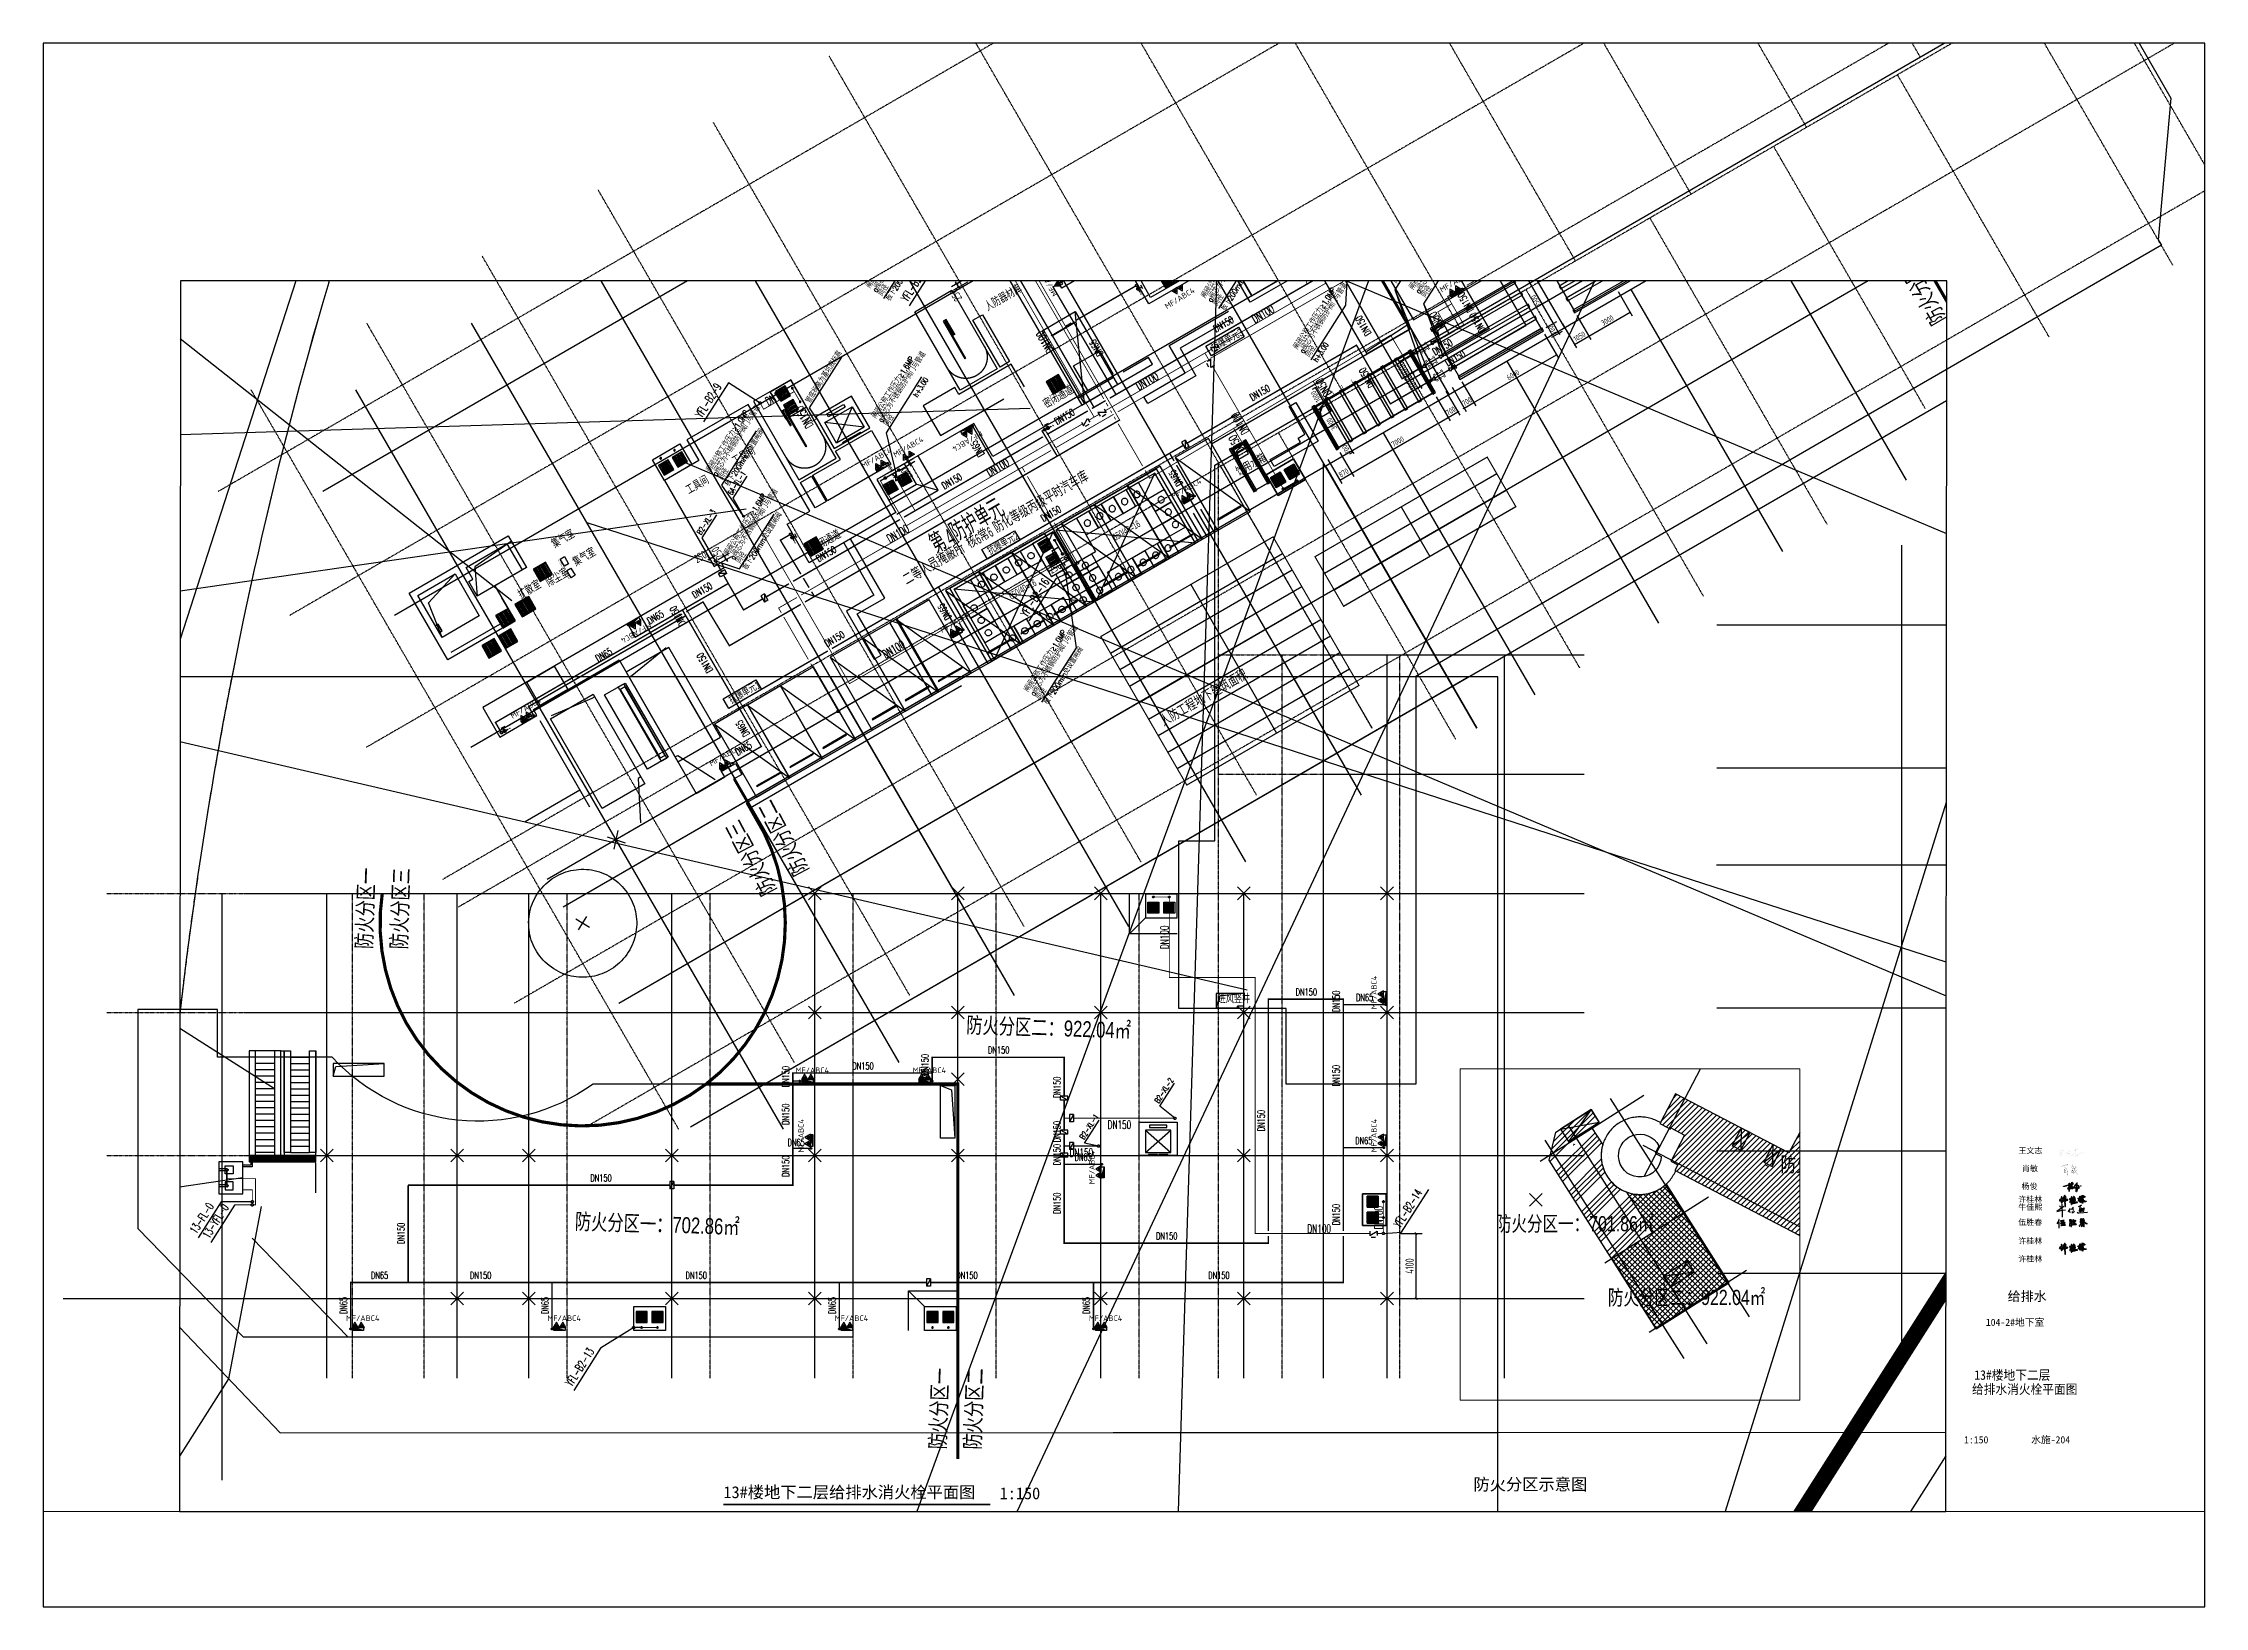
# Paper-space layout '13#楼' of a CAD drawing. Extents: x 165 to 1072, y 328 to 983.
# The model-space entities are those that its viewports show. They can reach past a viewport. Long polylines and large blocks are cut down to what shows.
import ezdxf
from ezdxf.enums import TextEntityAlignment as Align
from ezdxf.xclip import XClip

# ---------------------------------------------------------------- set-up
doc = ezdxf.new("R2010")
doc.units = 0
doc.header["$LTSCALE"] = 10
doc.header["$MEASUREMENT"] = 0
doc.header["$XCLIPFRAME"] = 2
for name, pattern in [('104-13 B2核心筒$0$DASH', [0.35, 0.25, -0.1]), ('104-6 B2核心筒$0$DASH', [0.35, 0.25, -0.1]), ('104-地下室 轴网$0$DASH', [0.35, 0.25, -0.1]), ('104-地下室 轴网$0$DOTE', [2.42, 2, -0.2, 0.02, -0.2]), ('DASH', [0.35, 0.25, -0.1]), ('X-104 B2平面$0$ACAD_ISO04W100', [30, 24, -3, 0, -3]), ('X-104 B2平面$0$CENTER', [2, 1.25, -0.25, 0.25, -0.25]), ('X-104 B2平面$0$DOTE', [2.42, 2, -0.2, 0.02, -0.2]), ('X-104 B2平面$1$DASH', [0.35, 0.25, -0.1]), ('梯段6、7$0$DASH', [0.35, 0.25, -0.1])]:
    doc.linetypes.add(name, pattern=pattern)
for name, color, linetype, plot in [('04-不打印_视口', 5, 'Continuous', False), ('104-13 B2核心筒$0$04-不打印_辅助线', 165, 'Continuous', False), ('104-6 B2核心筒$0$04-不打印_辅助线', 165, 'Continuous', False), ('X-104 B2平面$0$04-不打印_辅助线', 165, 'Continuous', False), ('X-104 B2平面$0$04-不打印_防火分区', 30, 'Continuous', False), ('X-104 B2平面$0$04-不打印_面积', 5, 'Continuous', False), ('X-104 B2平面$1$DIM_MODI', 6, 'Continuous', False)]:
    doc.layers.add(name, color=color, linetype=linetype, plot=plot)
for name, color, linetype in [('104-13 B2核心筒$0$02-TEXT_房间', 7, 'Continuous'), ('104-13 B2核心筒$0$A-E_电梯', 171, 'Continuous'), ('104-13 B2核心筒$0$A-TECH_结构', 21, 'Continuous'), ('104-13 B2核心筒$0$A_STR-砼柱', 51, 'Continuous'), ('104-6 B2核心筒$0$A-E_电梯', 171, 'Continuous'), ('104-6 B2核心筒$0$A-TECH_结构', 21, 'Continuous'), ('104-地下室 轴网$0$00-图签', 7, 'Continuous'), ('104-地下室 轴网$0$01-标注_轴线坐标', 132, 'Continuous'), ('104-地下室 轴网$0$A_AXIS-轴线', 36, '104-地下室 轴网$0$DOTE'), ('104-地下室 轴网$0$M-建筑 地下室轮廓', 3, '104-地下室 轴网$0$DASH'), ('3T_BAR', 7, 'Continuous'), ('DIM_压力废', 3, 'Continuous'), ('DIM_喷淋', 3, 'Continuous'), ('DIM_废水', 3, 'Continuous'), ('DIM_消防', 3, 'Continuous'), ('DIM_通气', 3, 'Continuous'), ('EQUIP_喷淋', 7, 'Continuous'), ('EQUIP_消火栓', 7, 'Continuous'), ('EQUIP_消防', 7, 'Continuous'), ('EQUIP_给水', 7, 'Continuous'), ('PIPE-中水', 122, 'TG_Z'), ('PIPE-压力废', 31, 'TG_YF'), ('PIPE-喷淋', 6, 'TG_ZP'), ('PIPE-废水', 31, 'TG_F'), ('PIPE-消防', 1, 'Continuous'), ('PIPE-给水', 3, 'TG_J'), ('PIPE-通气', 3, 'TG_T'), ('TEXT_中水', 7, 'Continuous'), ('TEXT_压力废', 7, 'Continuous'), ('TEXT_废水', 7, 'Continuous'), ('TEXT_消防', 7, 'Continuous'), ('TEXT_给水', 7, 'Continuous'), ('TEXT_通气', 7, 'Continuous'), ('TWT_DASH', 8, 'DASH'), ('TWT_DIM', 3, 'Continuous'), ('TWT_LEAD', 3, 'Continuous'), ('TWT_水泵', 7, 'Continuous'), ('TWT_水箱', 7, 'Continuous'), ('VALVE_压力废', 7, 'Continuous'), ('VALVE_喷淋', 7, 'Continuous'), ('VALVE_消防', 7, 'Continuous'), ('VALVE_热给水', 7, 'Continuous'), ('VPIPE-中水中', 124, 'Continuous'), ('VPIPE-压力废', 31, 'Continuous'), ('VPIPE-喷淋', 6, 'Continuous'), ('VPIPE-废水', 31, 'Continuous'), ('VPIPE-消防', 1, 'Continuous'), ('VPIPE-通气', 3, 'Continuous'), ('X-104 B2平面$0$$0$A-TECH_结构', 21, 'Continuous'), ('X-104 B2平面$0$$0$DOOR_FIRE', 220, 'Continuous'), ('X-104 B2平面$0$02-TEXT_房间', 7, 'Continuous'), ('X-104 B2平面$0$A-E_楼梯', 171, 'Continuous'), ('X-104 B2平面$0$A-I_车位', 9, 'Continuous'), ('X-104 B2平面$0$A-O_防水层', 222, 'Continuous'), ('X-104 B2平面$0$A-SUR_看线', 231, 'Continuous'), ('X-104 B2平面$0$A-TECH_水', 3, 'Continuous'), ('X-104 B2平面$0$A-TECH_结构', 21, 'Continuous'), ('X-104 B2平面$0$A_AXIS-轴线', 9, 'X-104 B2平面$0$DOTE'), ('X-104 B2平面$0$A_STR-砼墙', 51, 'Continuous'), ('X-104 B2平面$0$A_STR-砼柱', 51, 'Continuous'), ('X-104 B2平面$0$DOOR_FIRE', 220, 'Continuous'), ('X-104 B2平面$0$M-人防 轮廓', 241, 'Continuous'), ('X-104 B2平面$0$M-用地 红线', 20, 'X-104 B2平面$0$ACAD_ISO04W100'), ('X-104 B2平面$0$SURFACE', 6, 'Continuous'), ('X-104 B2平面$0$VPIPE-消防', 1, 'Continuous'), ('X-104 B2平面$0$人防分区指标', 5, 'Continuous'), ('X-104 B2平面$0$抗爆隔墙', 151, 'Continuous'), ('X-104 B2平面$0$文字1', 7, 'Continuous'), ('X-104 B2平面$0$看线', 241, 'Continuous'), ('X-104 B2平面$0$车库集水坑', 4, 'Continuous'), ('X-104 B2平面$0$集水坑&', 6, 'Continuous'), ('X-104 B2平面$1$A-C_门', 150, 'Continuous'), ('X-104 B2平面$1$A_STR-砼柱', 51, 'Continuous'), ('X-104 B2平面$1$集水坑&', 7, 'Continuous'), ('梯段6、7$0$A-E_楼梯', 171, 'Continuous'), ('水-管线-给水低', 1, 'Continuous'), ('水-设备-给水', 7, 'Continuous'), ('水-阀门-给水', 7, 'Continuous'), ('水专业电子签名', 7, 'Continuous')]:
    doc.layers.add(name, color=color, linetype=linetype)
doc.layers.get('X-104 B2平面$0$A-SUR_看线').off()
doc.styles.add('104-13 B2核心筒$0$_TCH_SPACE', font='ros.shx', dxfattribs={"width": 0.75, "height": 5, "bigfont": 'jd.shx'})
doc.styles.add('_TCH_DIM_T3', font='ROS1', dxfattribs={"width": 0.8, "bigfont": 'JD'})
doc.styles.add('_TWT_PIPEDN', font='SIMPLEX', dxfattribs={"width": 0.8, "height": 3.5, "bigfont": 'HZTXT'})
doc.styles.add('_TWT_SERIAL', font='COMPLEX', dxfattribs={"width": 0.8, "height": 3.5, "bigfont": 'HZTXT'})
doc.styles.get("Standard").update_dxf_attribs({"font": 'gbenor.shx', "bigfont": 'gbcbig.shx'})
doc.styles.add('TG_LINETYPE', font='romans2.shx', dxfattribs={"width": 0.8, "height": 3, "bigfont": 'hzdf2.shx'})
doc.styles.add('X-104 B2平面$0$20150624地库ZL1_t8_t8$0$20150624地库ZL1_t8_t8$0$华通样式', font='ros1.shx', dxfattribs={"width": 0.7, "height": 3.5, "bigfont": 'jd.shx'})
doc.styles.add('X-104 B2平面$0$_TCH_SPACE', font='ros.shx', dxfattribs={"width": 0.75, "height": 5, "bigfont": 'jd.shx'})
doc.styles.add('X-104 B2平面$0$Arial', font='arial.ttf', dxfattribs={"width": 0.75, "height": 2.5})
doc.styles.add('X-104 B2平面$0$TEXT', font='TSSDENG.shx', dxfattribs={"bigfont": 'GBCBIG.shx'})
doc.styles.add('华文细黑', font='STXIHEI.TTF', dxfattribs={"height": 10})
doc.styles.add('图签信息$0$hwxh', font='STXIHEI.TTF')
doc.styles.add('图签信息$0$华文细黑', font='STXIHEI.TTF', dxfattribs={"height": 10})
doc.linetypes.add('TG_F', pattern='A,2,-0.3,["F",TG_LINETYPE,S=0.1,R=0,X=-0.23,Y=-0.15],0', length=2.3)
doc.linetypes.add('TG_J', pattern='A,2,-0.3,["J",TG_LINETYPE,S=0.1,R=0,X=-0.23,Y=-0.15],0', length=2.3)
doc.linetypes.add('TG_T', pattern='A,2,-0.3,["T",TG_LINETYPE,S=0.1,R=0,X=-0.23,Y=-0.15],0', length=2.3)
doc.linetypes.add('TG_XH', pattern='A,5,-0.6,["XH",TG_LINETYPE,S=0.1,R=0,X=-0.52,Y=-0.15],0', length=5.6)
doc.linetypes.add('TG_YF', pattern='A,2,-0.6,["YF",TG_LINETYPE,S=0.1,R=0,X=-0.52,Y=-0.15],0', length=2.6)
doc.linetypes.add('TG_Z', pattern='A,2,-0.3,["Z",TG_LINETYPE,S=0.1,R=0,X=-0.23,Y=-0.15],0', length=2.3)
doc.linetypes.add('TG_ZP', pattern='A,2,-0.6,["ZP",TG_LINETYPE,S=0.1,R=0,X=-0.52,Y=-0.15],0', length=2.6)
doc.dimstyles.new('_TWT_ARCH&&100', dxfattribs={"dimtxt": 350, "dimasz": 100, "dimexe": 250, "dimexo": 300, "dimgap": 100, "dimtad": 1, "dimdec": 0, "dimzin": 0, "dimdsep": 46, "dimtxsty": '_TCH_DIM_T3', "dimblk": 'ARCHTICK', "dimcen": 0.09, "dimclrt": 7, "dimazin": 2, "dimtfac": 1, "dimtdec": 0, "dimtix": 1, "dimtmove": 2, "dimatfit": 3, "dimfxl": 1, "dimtolj": 1, "dimtzin": 0, "dimarcsym": 0})
doc.dimstyles.new('_TWT_ARCH&&150', dxfattribs={"dimtxt": 525, "dimasz": 150, "dimexe": 375, "dimexo": 450, "dimgap": 150, "dimtad": 1, "dimdec": 0, "dimzin": 0, "dimdsep": 46, "dimtxsty": '_TCH_DIM_T3', "dimblk": 'ARCHTICK', "dimcen": 0.09, "dimclrt": 7, "dimazin": 2, "dimtfac": 1, "dimtdec": 0, "dimtix": 1, "dimtmove": 2, "dimatfit": 3, "dimfxl": 1, "dimtolj": 1, "dimtzin": 0, "dimarcsym": 0})
pattern_1 = [(45, (-849.99, -261.96), (-112.253, 112.253), [])]
pattern_2 = [(45, (-843.80595, -349.1901), (-0.088388348, 0.088388348), [])]
pattern_3 = [(180, (-432649.534, -553252.195), (-7e-15, -79.375), [])]
pattern_4 = [(180, (350, -250), (-7e-15, -79.375), [])]

# ---------------------------------------------------------------- blocks, each defined once
blk = doc.blocks.new('104 轴线')
for p, q in [((-162502, 81623), (-103332, 195290)), ((854, 135981), (-109845, 193607)), ((-69898, 130873), (-37622, 192876)), ((-155052, 77745), (-95881, 191411)), ((13876, 160994), (-43691, 190962)), ((-62447, 126995), (-30171, 188997)), ((-147601, 73866), (-88430, 187532)), ((-25299, 139449), (-114000, 185624)), ((-47571, 137379), (-22720, 185118)), ((-267879, 136479), (-243063, 184152)), ((-140150, 69987), (-80979, 183654)), ((-113685, 111729), (-249575, 182469)), ((-206397, 125945), (-177039, 182341)), ((9443, 152479), (-48124, 182447)), ((-35448, 142477), (-15269, 181239)), ((-260428, 132601), (-235612, 180273)), ((-100664, 136743), (-183422, 179824)), ((-92783, 142787), (-73528, 179775)), ((-198946, 122066), (-169588, 178462)), ((-44634, 138691), (-118433, 177109)), ((-27997, 138598), (-7818, 177361)), ((-252978, 128722), (-228161, 176394)), ((-85332, 138908), (-66077, 175896)), ((-117841, 103746), (-253731, 174486)), ((-191495, 118187), (-162137, 174584)), ((-273455, 172905), (-228319, 101944)), ((5010, 143964), (-52557, 173931)), ((-16390, 142703), (-367, 173482)), ((-245448, 124995), (-220710, 172516)), ((-77881, 135029), (-58626, 172018)), ((-105097, 128228), (-187855, 171309)), ((-184044, 114309), (-154686, 170705)), ((-296507, 152317), (-270772, 168686)), ((-279783, 168880), (-234647, 97919)), ((-8939, 138824), (7084, 169603)), ((-238076, 120964), (-213259, 168637)), ((-56517, 134054), (-122866, 168593)), ((-122274, 95231), (-258164, 165971)), ((-176593, 110430), (-147235, 166826)), ((-2553, 135500), (13470, 166279)), ((-230625, 117086), (-205808, 164758)), ((-287377, 164050), (-242241, 93088)), ((-109530, 119712), (-192288, 162793)), ((-169142, 106551), (-139784, 162948)), ((-292106, 145398), (-266371, 161767)), ((-223174, 113207), (-198357, 160880)), ((-96508, 144726), (-127022, 160610)), ((-294971, 159219), (-249835, 88258)), ((-289691, 141601), (-263956, 157970)), ((-161691, 102673), (-132333, 159069)), ((-126707, 86715), (-262597, 157455)), ((-127630, 84941), (-263520, 155681)), ((-284860, 134007), (-259125, 150376)), ((-130863, 78732), (-266753, 149472)), ((-280030, 126413), (-254295, 142782)), ((-135018, 70749), (-270908, 141489)), ((-33600, 142600), (-33600, -14400)), ((-25200, 142600), (-25200, -14400)), ((-16800, 142600), (-16800, -14400)), ((-8400, 142600), (-8400, -14400)), ((0, 142600), (0, -14400)), ((8400, 142578), (8400, -14422)), ((-35206, 140600), (13400, 140600)), ((-275200, 118819), (-249465, 135189)), ((-50400, 134200), (-50400, -14400)), ((-42000, 134200), (-42000, -14400)), ((-52400, 132200), (13400, 132200)), ((-262856, 99412), (-214266, 130319)), ((-214380, 130100), (-223174, 113207)), ((-210654, 128161), (-219449, 111268)), ((-270370, 111225), (-244634, 127595)), ((-224464, 123832), (-215662, 109994)), ((-202671, 124005), (-211465, 107112)), ((-52400, 123800), (13400, 123800)), ((-265539, 103631), (-239804, 120001)), ((-260709, 96037), (-222317, 120457)), ((-230792, 119807), (-221990, 105969)), ((-194688, 119850), (-203482, 102956)), ((-186705, 115694), (-195499, 98801)), ((-52400, 115400), (13400, 115400)), ((-256737, 89793), (-218420, 114166)), ((-178722, 111538), (-187516, 94645)), ((-170739, 107382), (-179533, 90489)), ((-52400, 107000), (13400, 107000)), ((-209580, 103972), (-134205, -14530)), ((-162756, 103227), (-171550, 86333)), ((-158410, 100964), (-167204, 84071)), ((-217173, 99141), (-141799, -19360)), ((-52400, 98600), (13400, 98600)), ((-241970, 69558), (-199106, 96822)), ((-222323, 95871), (-146948, -22631)), ((-239072, 65001), (-196208, 92266)), ((-52400, 92400), (13400, 92400)), ((-229915, 91038), (-154540, -27464)), ((-237508, 86207), (-162134, -32294)), ((-234241, 57407), (-191378, 84672)), ((-139073, 84000), (-126000, 84000)), ((-139073, 84000), (-126000, 84000)), ((-52400, 84000), (13400, 84000)), ((-244006, 82074), (-168631, -36427)), ((-229411, 49813), (-186547, 77078)), ((-139073, 75600), (-126000, 75600)), ((-52400, 75600), (13400, 75600)), ((-224581, 42219), (-181717, 69484)), ((-139073, 67200), (-126000, 67200)), ((-136300, 67200), (-136300, -2001)), ((-126000, 67200), (-126000, -2001)), ((-117600, 67200), (-117600, -2001)), ((-109200, 67200), (-109200, -2001)), ((-100800, 67200), (-100800, -2001)), ((-92400, 67200), (-92400, -2001)), ((-84000, 67200), (-84000, -2001)), ((-75600, 67200), (-75600, -2001)), ((-67200, 67200), (-67200, -2001)), ((-58800, 67200), (-58800, -2001)), ((-52400, 67200), (13400, 67200)), ((-219751, 34625), (-176887, 61890)), ((-139073, 58800), (13400, 58800)), ((-214920, 27032), (-172057, 54296)), ((-139073, 50400), (13400, 50400)), ((-210090, 19438), (-167226, 46702)), ((-139073, 42000), (13400, 42000)), ((-205260, 11844), (-162396, 39108)), ((-139073, 33600), (13400, 33600)), ((-200430, 4250), (-157566, 31514)), ((-139073, 25200), (13400, 25200)), ((-195599, -3344), (-152735, 23920)), ((-190769, -10938), (-147905, 16326)), ((-139073, 16800), (13400, 16800)), ((-185939, -18532), (-143075, 8732)), ((-139073, 8400), (13400, 8400)), ((-79126, 6098), (-49948, -39738)), ((-158456, -48930), (-73109, 5398)), ((-182718, -23595), (-139855, 3669)), ((-65036, 3331), (-41175, -34153)), ((-153945, -56016), (-61764, 2663)), ((-86465, 1426), (-57287, -44410)), ((-181108, -26126), (-138245, 1138)), ((-105000, 0), (13400, 0)), ((-105000, 0), (13400, 0)), ((-179552, -28573), (-136688, -1309)), ((-115209, -1092), (-78883, -58157)), ((-166188, -36782), (-111041, -1677)), ((-93298, -2923), (-64120, -48760)), ((-149616, -62863), (-57436, -4184)), ((-149595, -62849), (-57415, -4171)), ((-122042, -5442), (-85716, -62507)), ((-162322, -42856), (-107174, -7751)), ((-100975, -7810), (-71797, -53646)), ((-52368, -8400), (13400, -8400)), ((-128875, -9791), (-92549, -66856)), ((-145267, -69696), (-53086, -11017)), ((-145246, -69682), (-53065, -11004)), ((-135708, -14141), (-99382, -71206)), ((-142541, -18490), (-106215, -75556)), ((-140917, -76529), (-48736, -17850)), ((-140896, -76515), (-48715, -17837)), ((-149374, -22840), (-113048, -79905)), ((-150133, -23323), (-113808, -80389)), ((-136567, -83362), (-44387, -24683)), ((-136546, -83348), (-44366, -24670)), ((-156966, -27673), (-120641, -84738)), ((-134130, -87144), (-41949, -28466)), ((-163799, -32023), (-127474, -89088))]:
    blk.add_line(p, q)
at = {"layer": 'Defpoints'}
blk.add_lwpolyline([(13135, -2670), (19996, 9914), (18926, 200140), (-165691, 199501, 0.0648429), (-234306, 190322, 0.0648942), (-298282, 163874), (-300993, 152958), (-177498, -41043), (-162540, -55229), (-143745, -84755), (-123037, -89354), (13135, -2670)], format="xyb", close=True, dxfattribs=at)
blk = doc.blocks.new('图框-A0')
for points, const_width in [([(0.02, 0.02), (1188.02, 0.02), (1188.02, 841.03), (0.02, 841.03)], 0.05), ([(1113.02, 831.03), (25.02, 831.03), (25.02, 10.03), (1113.02, 10.03)], 0.5)]:
    blk.add_lwpolyline(points, close=True, dxfattribs=dict(const_width=const_width))
at = {"const_width": 0.05}
for points in [[(594.02, 841.03), (594.02, 839.03)], [(0.02, 420.53), (2.02, 420.53)], [(1188.02, 420.53), (1186.02, 420.53)], [(594.02, 0.02), (594.02, 2.02)]]:
    blk.add_lwpolyline(points, dxfattribs=at)
blk = doc.blocks.new('图签信息$0$WDCE Copyright200X')
at = {"const_width": 0.016}
blk.add_lwpolyline([(-10.6, 1.26, 1), (-11.4, 1.26, 1)], format="xyb", close=True, dxfattribs=at)
at = {"style": '图签信息$0$华文细黑'}
for s, p in [('WDCE ', (-11.46, 0.5)), ('     Copyright ', (-3.51, 0.5))]:
    blk.add_text(s, height=1, dxfattribs=at).set_placement(p, align=Align.BOTTOM_RIGHT)
blk.add_text('c', height=0.6, dxfattribs=at).set_placement((-11.04, 1.35), align=Align.MIDDLE_CENTER)
blk.add_attdef('200X', text='', height=1, dxfattribs=at).set_placement((-0.45, 0.5), align=Align.BOTTOM_RIGHT)
blk = doc.blocks.new('图签信息$0$logo2')
h = blk.add_hatch(color=7)
h.paths.add_polyline_path([(19.02, -7.36), (15.84, -7.36), (15.84, -3.97), (18.97, -3.97), (18.97, -4.24), (16.46, -4.24), (16.46, -5.45), (18.81, -5.45), (18.81, -5.69), (16.47, -5.69), (16.47, -7.12), (19.02, -7.12)])
edge = h.paths.add_edge_path()
edge.add_spline(control_points=[(15.26, -4.21), (15.26, -4.21), (15.13, -4.65), (15.13, -4.65), (15.13, -4.65), (14.62, -4.1), (13.73, -4.1), (13.04, -4.1), (12.07, -4.54), (12.08, -5.62), (12.08, -6.49), (12.77, -7.16), (13.73, -7.17), (14.66, -7.17), (15.23, -6.68), (15.23, -6.68), (15.23, -6.68), (15.16, -7.11), (15.16, -7.11), (13.63, -7.7), (11.42, -7.29), (11.41, -5.64), (11.4, -3.72), (14.16, -3.66), (15.26, -4.21)], knot_values=[0, 0, 0, 0, 1, 1, 1, 2, 2, 2, 3, 3, 3, 4, 4, 4, 5, 5, 5, 6, 6, 6, 7, 7, 7, 8, 8, 8, 8], degree=3, periodic=0)
edge = h.paths.add_edge_path(flags=16)
edge.add_spline(control_points=[(10.23, -5.57), (10.23, -5.16), (10.12, -4.83), (9.9, -4.58), (9.63, -4.27), (9.23, -4.12), (8.69, -4.12), (8.69, -4.12), (7.64, -4.12), (7.64, -4.12), (7.64, -4.12), (7.64, -7.1), (7.64, -7.1), (7.64, -7.1), (8.66, -7.1), (8.66, -7.1), (9.13, -7.1), (9.52, -6.93), (9.82, -6.6), (10.09, -6.31), (10.23, -5.96), (10.23, -5.57)], knot_values=[0, 0, 0, 0, 1, 1, 1, 2, 2, 2, 3, 3, 3, 4, 4, 4, 5, 5, 5, 6, 6, 6, 7, 7, 7, 7], degree=3, periodic=0)
edge = h.paths.add_edge_path()
edge.add_spline(control_points=[(10.92, -5.51), (10.92, -5.96), (10.72, -6.37), (10.34, -6.72), (9.92, -7.1), (9.41, -7.29), (8.82, -7.29), (8.82, -7.29), (7.03, -7.29), (7.03, -7.29), (7.03, -7.29), (7.03, -3.92), (7.03, -3.92), (7.03, -3.92), (9.1, -3.92), (9.1, -3.92), (9.59, -3.92), (10.01, -4.06), (10.36, -4.34), (10.73, -4.64), (10.92, -5.03), (10.92, -5.51)], knot_values=[0, 0, 0, 0, 1, 1, 1, 2, 2, 2, 3, 3, 3, 4, 4, 4, 5, 5, 5, 6, 6, 6, 7, 7, 7, 7], degree=3, periodic=0)
at = {"lineweight": 0}
blk.add_lwpolyline([(19.02, -7.36), (15.84, -7.36), (15.84, -3.97), (18.97, -3.97), (18.97, -4.24), (16.46, -4.24), (16.46, -5.45), (18.81, -5.45), (18.81, -5.69), (16.47, -5.69), (16.47, -7.12), (19.02, -7.12), (19.02, -7.36)], dxfattribs=at)
for points, knots in [([(10.92, -5.51), (10.92, -5.96), (10.72, -6.37), (10.34, -6.72), (9.92, -7.1), (9.41, -7.29), (8.82, -7.29), (8.82, -7.29), (7.03, -7.29), (7.03, -7.29), (7.03, -7.29), (7.03, -3.92), (7.03, -3.92), (7.03, -3.92), (9.1, -3.92), (9.1, -3.92), (9.59, -3.92), (10.01, -4.06), (10.36, -4.34), (10.73, -4.64), (10.92, -5.03), (10.92, -5.51)], [0, 0, 0, 0, 1, 1, 1, 2, 2, 2, 3, 3, 3, 4, 4, 4, 5, 5, 5, 6, 6, 6, 7, 7, 7, 7]), ([(15.26, -4.21), (15.26, -4.21), (15.13, -4.65), (15.13, -4.65), (15.13, -4.65), (14.62, -4.1), (13.73, -4.1), (13.04, -4.1), (12.07, -4.54), (12.08, -5.62), (12.08, -6.49), (12.77, -7.16), (13.73, -7.17), (14.66, -7.17), (15.23, -6.68), (15.23, -6.68), (15.23, -6.68), (15.16, -7.11), (15.16, -7.11), (13.63, -7.7), (11.42, -7.29), (11.41, -5.64), (11.4, -3.72), (14.16, -3.66), (15.26, -4.21)], [0, 0, 0, 0, 1, 1, 1, 2, 2, 2, 3, 3, 3, 4, 4, 4, 5, 5, 5, 6, 6, 6, 7, 7, 7, 8, 8, 8, 8]), ([(10.23, -5.57), (10.23, -5.16), (10.12, -4.83), (9.9, -4.58), (9.63, -4.27), (9.23, -4.12), (8.69, -4.12), (8.69, -4.12), (7.64, -4.12), (7.64, -4.12), (7.64, -4.12), (7.64, -7.1), (7.64, -7.1), (7.64, -7.1), (8.66, -7.1), (8.66, -7.1), (9.13, -7.1), (9.52, -6.93), (9.82, -6.6), (10.09, -6.31), (10.23, -5.96), (10.23, -5.57)], [0, 0, 0, 0, 1, 1, 1, 2, 2, 2, 3, 3, 3, 4, 4, 4, 5, 5, 5, 6, 6, 6, 7, 7, 7, 7])]:
    blk.add_open_spline(points, degree=3, knots=knots, dxfattribs=at)
blk = doc.blocks.new('图签信息$0$logo1')
h = blk.add_hatch(color=8)
edge = h.paths.add_edge_path()
edge.add_spline(control_points=[(3.86, -5.21), (3.63, -5.88), (3.39, -6.56), (3.39, -6.56), (3.39, -6.56), (2.5, -3.91), (2.5, -3.91), (2.5, -3.91), (1.8, -3.91), (1.69, -3.91), (2.02, -4.39), (2.95, -7.27), (2.95, -7.27), (2.95, -7.27), (3.44, -7.27), (3.44, -7.27), (3.44, -7.27), (4.03, -5.66), (4.03, -5.66), (4.03, -5.66), (3.86, -5.21), (3.86, -5.21)], knot_values=[0, 0, 0, 0, 1, 1, 1, 2, 2, 2, 3, 3, 3, 4, 4, 4, 5, 5, 5, 6, 6, 6, 7, 7, 7, 7], degree=3, periodic=0)
h = blk.add_hatch(color=7)
edge = h.paths.add_edge_path()
edge.add_spline(control_points=[(6.04, -3.91), (6.09, -4.1), (5.2, -6.56), (5.2, -6.56), (5.2, -6.56), (4.3, -3.91), (4.3, -3.91), (4.3, -3.91), (3.6, -3.91), (3.49, -3.91), (3.82, -4.39), (4.75, -7.27), (4.75, -7.27), (4.75, -7.27), (5.24, -7.27), (5.24, -7.27), (5.24, -7.27), (6.33, -4.3), (6.33, -4.3), (6.33, -4.3), (6.48, -3.91), (6.48, -3.91), (6.48, -3.91), (6.21, -3.91), (6.04, -3.91)], knot_values=[0, 0, 0, 0, 1, 1, 1, 2, 2, 2, 3, 3, 3, 4, 4, 4, 5, 5, 5, 6, 6, 6, 7, 7, 7, 8, 8, 8, 8], degree=3, periodic=0)
at = {"color": 8, "lineweight": 0}
blk.add_open_spline([(3.86, -5.21), (3.63, -5.88), (3.39, -6.56), (3.39, -6.56), (3.39, -6.56), (2.5, -3.91), (2.5, -3.91), (2.5, -3.91), (1.8, -3.91), (1.69, -3.91), (2.02, -4.39), (2.95, -7.27), (2.95, -7.27), (2.95, -7.27), (3.44, -7.27), (3.44, -7.27), (3.44, -7.27), (4.03, -5.66), (4.03, -5.66), (4.03, -5.66), (3.86, -5.21), (3.86, -5.21)], degree=3, knots=[0, 0, 0, 0, 1, 1, 1, 2, 2, 2, 3, 3, 3, 4, 4, 4, 5, 5, 5, 6, 6, 6, 7, 7, 7, 7], dxfattribs=at)
at = {"lineweight": 0}
blk.add_open_spline([(6.04, -3.91), (6.09, -4.1), (5.2, -6.56), (5.2, -6.56), (5.2, -6.56), (4.3, -3.91), (4.3, -3.91), (4.3, -3.91), (3.6, -3.91), (3.49, -3.91), (3.82, -4.39), (4.75, -7.27), (4.75, -7.27), (4.75, -7.27), (5.24, -7.27), (5.24, -7.27), (5.24, -7.27), (6.33, -4.3), (6.33, -4.3), (6.33, -4.3), (6.48, -3.91), (6.48, -3.91), (6.48, -3.91), (6.21, -3.91), (6.04, -3.91)], degree=3, knots=[0, 0, 0, 0, 1, 1, 1, 2, 2, 2, 3, 3, 3, 4, 4, 4, 5, 5, 5, 6, 6, 6, 7, 7, 7, 8, 8, 8, 8], dxfattribs=at)
blk.add_blockref('图签信息$0$logo2', (0, 0))
blk = doc.blocks.new('图签信息$0$时间-logo')
at = {"layer": 'Defpoints', "lineweight": 0}
blk.add_lwpolyline([(0, -23.46), (-21.17, -23.46), (-21.17, 0), (0, 0), (0, -23.46)], dxfattribs=at)
blk.add_blockref('图签信息$0$logo1', (-20.97, 0))
at = {"style": '图签信息$0$hwxh'}
for s, height, p in [('华通设计顾问工程有限公司 ', 1.15, (-19.73, -9.05)), ('WALTON DESIGN & CONSULTING ENGINEERING CO., LTD.', 0.5, (-19.5, -10.1)), ('Address: Building No.3 C-Park, No.135 Xizhimen South Street, ', 0.47, (-19.48, -12.83)), ('地址:北京市西城区西直门南小街135号西派国际3号楼 100035', 0.5, (-19.48, -11.94)), ('Xicheng District, Beijing 100035, China ', 0.47, (-16.69, -13.72)), ('电话 Tel：                        （8610）83957395 ', 0.5, (-19.56, -14.91)), ('传真 Fax：                      （8610）83957590 ', 0.5, (-19.48, -15.8)), ('主页 Web：                      www.WDCE.com ', 0.5, (-19.48, -16.69)), ('邮件 E-mail：                    office@WDCE.com ', 0.5, (-19.48, -17.58)), ('资质号 Licence No.：    建筑甲级 A111010265 ', 0.5, (-19.48, -18.47)), ('   规划甲级 101195', 0.5, (-12.6, -19.36))]:
    blk.add_text(s, height=height, dxfattribs=at).set_placement(p)
blk = doc.blocks.new('图签信息')
at = {"const_width": 0.5}
for points in [[(-65, 574), (-65, 500.5), (0, 500.5), (0, 574)], [(-65, 0), (0, 0), (0, 500.5), (-65, 500.5)]]:
    blk.add_lwpolyline(points, close=True, dxfattribs=at)
at = {"const_width": 0.05}
for points in [[(-65, 566.5), (0, 566.5)], [(-39.14, 566.5), (-39.14, 500.5)], [(-19.1, 566.5), (-19.1, 500.5)], [(-65, 560.5), (0, 560.5)], [(-65, 554.5), (0, 554.5)], [(-65, 548.5), (0, 548.5)], [(-65, 542.5), (0, 542.5)], [(-65, 536.5), (0, 536.5)], [(-65, 530.5), (0, 530.5)], [(-65, 524.5), (0, 524.5)], [(-65, 518.5), (0, 518.5)], [(-65, 512.5), (0, 512.5)], [(-65, 512.5), (0, 512.5)], [(-65, 506.5), (0, 506.5)], [(-65, 500.5), (0, 500.5)], [(-62.5, 450.87), (-2.5, 450.87)], [(-62.5, 440.87), (-2.5, 440.87)], [(-2.5, 407.85), (-2.5, 436.12), (-62.5, 436.12), (-62.5, 407.85)], [(-62.5, 407.85), (-2.5, 407.85)], [(-62.5, 404.92), (-62.5, 227.83)], [(-62.5, 404.92), (-2.5, 404.92)], [(-62.5, 227.83), (-2.5, 227.83), (-2.5, 404.92)], [(-57.5, 338.36), (-7.5, 338.36)], [(-57.5, 288.83), (-7.5, 288.83)], [(-57.5, 234.85), (-7.5, 234.85)], [(-62.5, 227.83), (-2.5, 227.83)], [(-62.5, 217.74), (-2.5, 217.74)], [(-62.5, 103.26), (-2.5, 103.26), (-2.5, 163.26), (-62.5, 163.26), (-62.5, 103.26)], [(-37.5, 163.26), (-37.5, 103.26)], [(-20, 163.26), (-20, 103.26)], [(-62.5, 155.76), (-2.5, 155.76)], [(-62.5, 148.26), (-2.5, 148.26)], [(-62.5, 140.76), (-2.5, 140.76)], [(-62.5, 133.26), (-2.5, 133.26)], [(-62.5, 125.76), (-2.5, 125.76)], [(-62.5, 118.26), (-2.5, 118.26)], [(-62.5, 110.76), (-2.5, 110.76)], [(-62.5, 98.5), (-2.5, 98.5), (-2.5, 10), (-62.5, 10), (-62.5, 98.5)], [(-62.5, 83.5), (-2.5, 83.5)], [(-62.5, 76), (-2.5, 76)], [(-62.5, 40), (-2.5, 40)], [(-37.5, 40), (-37.5, 26)], [(-62.5, 26), (-2.5, 26)], [(-62.5, 18), (-2.5, 18)]]:
    blk.add_lwpolyline(points, dxfattribs=at)
at = {"ltscale": 0.001, "xscale": 2.834689937531525, "yscale": 2.834689937531525, "zscale": 2.834689937531525}
blk.add_blockref('图签信息$0$时间-logo', (-2.5, 404.92), dxfattribs=at)
blk.add_blockref('图签信息$0$WDCE Copyright200X', (-2.5, 0)).add_auto_attribs({'200X': '2007'})
at = {"style": '图签信息$0$华文细黑'}
for s, height, p in [('会签栏', 2.4, (-32.5, 573)), ('COUNTERSIGN', 2, (-32.5, 569.6))]:
    blk.add_text(s, height=height, dxfattribs=at).set_placement(p, align=Align.TOP_CENTER)
for s, height, p in [('签字', 2.4, (-37.22, 564.63)), ('SIGN', 2, (-30.32, 563.88)), ('日期', 2.4, (-17.79, 564.58)), ('DATE', 2, (-10.96, 563.7)), ('总图', 2.4, (-63, 559.5)), ('建筑', 2.4, (-63, 553.5)), ('结构', 2.4, (-63, 547.5)), ('给排水', 2.4, (-63, 541.5)), ('暖通', 2.4, (-63, 535.5)), ('电气', 2.4, (-63, 529.5)), ('景观', 2.4, (-63, 523.5)), ('室内', 2.4, (-63, 517.5)), ('方案', 2.4, (-63, 511.5)), ('绿色', 2.4, (-63, 505.5)), ('项目名称', 2.4, (-60.5, 498)), ('PROJECT NAME', 2, (-60.5, 494.08)), ('设计号', 2.4, (-60.54, 457.48)), ('PROJECT NO.', 2, (-60.5, 453.97)), ('阶段', 2.4, (-60.5, 447.47)), ('STAGE', 2, (-60.5, 443.97)), ('委托方', 2, (-60.9, 434.86)), ('CLIENT', 2, (-60.9, 431.86)), ('设计方', 2, (-60.5, 403.83)), ('DESIGNER', 2, (-60.5, 400.83)), ('索引', 2.4, (-60.5, 224.14)), ('KEY PLAN', 2, (-60.5, 220.74)), ('姓名', 2.4, (-35.5, 162.47)), ('签字', 2.4, (-15.81, 162.57)), ('NAME', 2, (-35.5, 158.96)), ('SIGN', 2, (-15.5, 159.2)), ('审定', 2.4, (-60.73, 154.81)), ('APPROVED BY', 2, (-60.5, 151.44)), ('审核', 2.4, (-60.95, 147.29)), ('VERIFIED BY', 2, (-60.5, 143.91)), ('设计主持人', 2.4, (-60.68, 139.76)), ('DESIGN CHIEF', 2, (-60.5, 136.19)), ('专业负责人', 2.4, (-60.67, 132.26)), ('DISCIPLINE CHIEF', 2, (-60.5, 128.98)), ('校对', 2.4, (-60.5, 124.76)), ('CHECKED BY', 2, (-60.5, 121.37)), ('设计人', 2.4, (-60.5, 117.26)), ('DESIGN BY', 2, (-60.5, 113.83)), ('制图人', 2.4, (-60.61, 109.76)), ('DRAWN BY', 2, (-60.5, 106.5)), ('专业', 2.4, (-61.23, 97.93)), ('SPECIALTY', 2, (-61.23, 94.38)), ('子项', 2.4, (-60.88, 82.92)), ('SUB ITEM', 2, (-60.88, 79.5)), ('图名', 2.4, (-60.91, 75.41)), ('DRAWING TITLES', 2, (-60.91, 72)), ('比例', 2.4, (-61.56, 39.42)), ('图纸编号', 2.4, (-36.1, 39.32)), ('SCALE', 2, (-61.19, 36)), ('SHEET NO.', 2, (-36.1, 36)), ('版本号', 2.4, (-61, 25.03)), ('EDITION', 2, (-61.06, 21.61)), ('日期', 2.4, (-61, 16.68)), ('DATE', 2, (-60.5, 13.26))]:
    blk.add_text(s, height=height, dxfattribs=at).set_placement(p, align=Align.TOP_LEFT)
for s, p in [('SITE PLAN', (-40.06, 557.7)), ('ARCHITECTURE', (-40.06, 552.7)), ('STRUCTURE', (-40.06, 546.7)), ('WATER', (-40.06, 540.7)), ('VENTILATION', (-40.06, 534.7)), ('ELECTRIC', (-40.14, 528.89)), ('LANDSCAPE', (-40.14, 522.89)), ('INTERIORS', (-40.14, 516.89)), ('PLAN', (-40.14, 510.89)), ('GREEN', (-40.14, 504.89))]:
    blk.add_text(s, height=1.5, dxfattribs=at).set_placement(p, align=Align.TOP_RIGHT)
at = {"color": 4, "style": '图签信息$0$华文细黑', "width": 0.75}
for s, p in [('通州区台湖镇104、109地块', (-32.5, 480.78)), ('F3其他类多功能用地项目', (-32.5, 470.91))]:
    blk.add_text(s, height=4.5, dxfattribs=at).set_placement(p, align=Align.CENTER)
at = {"color": 4, "style": '图签信息$0$华文细黑'}
for s, p in [('A', (-32.53, 19.4)), ('2019.03', (-32.53, 11.84))]:
    blk.add_text(s, height=3, dxfattribs=at).set_placement(p, align=Align.CENTER)
at = {"style": '图签信息$0$华文细黑', "oblique": 20}
for s, p in [('尺寸以标注为准不得量取，所有尺寸需在现场校核准确', (-32.5, 4)), ('除特别注明外，所有尺寸是以毫米制', (-32.5, 6.5))]:
    blk.add_text(s, height=1.5, dxfattribs=at).set_placement(p, align=Align.MIDDLE_CENTER)
at = {"color": 4, "ltscale": 0.001, "char_height": 3, "width": 58.4895, "style": '图签信息$0$华文细黑'}
for s, insert, attachment_point in [('通17-03', (-40.06, 455.51), 4), ('施工图', (-40.06, 445.51), 4), ('北京光谷科技园\\P开发建设有限公司', (-32.9, 419.71), 5)]:
    blk.add_mtext(s, dxfattribs=dict(at, insert=insert, attachment_point=attachment_point))
blk = doc.blocks.new('图签-A0')
at = {"ltscale": 0.001, "const_width": 0.5}
blk.add_lwpolyline([(0, 821), (-65, 821), (-65, 0), (0, 0)], close=True, dxfattribs=at)
ref = blk.add_blockref('图签信息', (0, 247))
XClip(ref).set_block_clipping_path([(-64.9999987737, 192.060868484), (0, 574)])
ref = blk.add_blockref('图签信息', (0, 0))
XClip(ref).set_block_clipping_path([(-64.9999987737, 0), (0, 192.9246309638)])
blk = doc.blocks.new('图框-A1')
for points, const_width in [([(0, 0), (841, 0), (841, 594), (0, 594)], 0.05), ([(766, 584), (25, 584), (25, 10), (766, 10)], 0.5)]:
    blk.add_lwpolyline(points, close=True, dxfattribs=dict(const_width=const_width))
at = {"const_width": 0.05}
for points in [[(420.5, 594), (420.5, 592)], [(0, 297), (2, 297)], [(841, 297), (839, 297)], [(420.5, 0), (420.5, 2)]]:
    blk.add_lwpolyline(points, dxfattribs=at)
blk = doc.blocks.new('图签-A1')
at = {"color": 2}
blk.add_blockref('图签信息', (0, 0), dxfattribs=at)
blk = doc.blocks.new('图框-A1+1-4')
for points, const_width in [([(0, 0), (1051, 0), (1051, 594), (0, 594)], 0.05), ([(976, 584), (25, 584), (25, 10), (976, 10)], 0.5)]:
    blk.add_lwpolyline(points, close=True, dxfattribs=dict(const_width=const_width))
at = {"const_width": 0.05}
for points in [[(525.5, 594), (525.5, 592)], [(0, 297), (2, 297)], [(1051, 297), (1049, 297)], [(525.5, 0), (525.5, 2)]]:
    blk.add_lwpolyline(points, dxfattribs=at)
blk = doc.blocks.new('104-地下室 轴网$0$轴网')
at = {"layer": '104-地下室 轴网$0$A_AXIS-轴线', "linetype": '104-地下室 轴网$0$DOTE'}
for p, q in [((-200, -7401), (-200, 26620)), ((8000, -7401), (8000, 26620)), ((12500, -7401), (12500, 26620)), ((21500, -7401), (21500, 26620)), ((30500, -7401), (30500, 26620)), ((39500, -7401), (39500, 26620)), ((48500, -7401), (48500, 26620)), ((57500, -7401), (57500, 26620)), ((60408, 18000), (-7181, 18000)), ((60408, 9000), (-7181, 9000)), ((60408, 0), (-7181, 0))]:
    blk.add_line(p, q, dxfattribs=at)
blk = doc.blocks.new('图框-A0加长150')
for points, const_width in [([(0, 0), (1338, 0), (1338, 841), (0, 841)], 0.05), ([(1263, 831), (25, 831), (25, 10), (1263, 10)], 0.5)]:
    blk.add_lwpolyline(points, close=True, dxfattribs=dict(const_width=const_width))
at = {"const_width": 0.05}
for points in [[(0, 421), (2, 421)], [(669, 0), (669, 2)], [(1338, 421), (1336, 421)]]:
    blk.add_lwpolyline(points, dxfattribs=at)
blk = doc.blocks.new('104-地下室 轴网$0$A$C7E2A6E2C')
at = {"color": 224, "linetype": 'ByBlock'}
for p, q in [((0, 61529), (31154, 81346)), ((4271, 76098), (52674, 0))]:
    blk.add_line(p, q, dxfattribs=at)
at = {"color": 1, "linetype": 'ByBlock', "ltscale": 5}
blk.add_lwpolyline([(26177, 69980), (22302, 76071), (24834, 77681), (22150, 81900), (10510, 74496), (8319, 65262), (28920, 32874), (42336, 41407), (33560, 55205, -0.3795436)], format="xyb", close=True, dxfattribs=at)
at = {"layer": '104-地下室 轴网$0$M-建筑 地下室轮廓', "color": 4, "linetype": 'ByBlock', "ltscale": 2}
blk.add_lwpolyline([(131237, 625), (131053, 270), (82971, 25300), (61335, 11538), (56961, 18415), (60967, 20964), (57346, 26659), (66248, 32322), (67456, 30423), (87407, 43114), (143854, 13730), (139180, 4752), (131237, 625)], dxfattribs=at)
blk = doc.blocks.new('104-地下室 轴网')
for points in [[(798722, -369429), (987872, -369429), (987872, -280329), (798722, -280329)], [(1000004, -598813), (1367754, -598813), (1367754, -450313), (1000004, -450313)], [(763572, -598813), (986472, -598813), (986472, -472663), (763572, -472663)]]:
    blk.add_lwpolyline(points, close=True)
for points, const_width in [([(802472, -367930), (986372, -367930), (986372, -281829), (802472, -281829)], 150), ([(1006254, -596313), (1365254, -596313), (1365254, -452813), (1006254, -452813)], 250), ([(767322, -597313), (984972, -597313), (984972, -474163), (767322, -474163)], 150)]:
    blk.add_lwpolyline(points, close=True, dxfattribs=dict(const_width=const_width))
at = {"layer": '104-地下室 轴网$0$00-图签'}
for points in [[(435873, 17570), (519973, 17570), (519973, 151370), (435873, 151370)], [(867292, 17570), (867292, 101670), (733492, 101670), (733492, 17570)]]:
    blk.add_lwpolyline(points, close=True, dxfattribs=at)
at = {"layer": '104-地下室 轴网$0$00-图签', "const_width": 100}
for points in [[(436873, 18570), (518973, 18570), (518973, 148870), (436873, 148870)], [(866292, 18570), (866292, 100670), (735992, 100670), (735992, 18570)]]:
    blk.add_lwpolyline(points, close=True, dxfattribs=at)
at = {"layer": '104-地下室 轴网$0$01-标注_轴线坐标'}
for p, q in [((727142, -320599), (733982, -317038)), ((731021, -328050), (737860, -324489)), ((734900, -335501), (741739, -331940)), ((718830, -353336), (725670, -349775)), ((722709, -360787), (729548, -357226)), ((596187, -367948), (596187, -361351)), ((597386, -364129), (590072, -364129)), ((634587, -364129), (641901, -364129)), ((806271, -364398), (804900, -366770)), ((726588, -368238), (733427, -364677)), ((729451, -373737), (736290, -370177)), ((597386, -373129), (590072, -373129)), ((634587, -373129), (641901, -373129)), ((733329, -381188), (740169, -377628)), ((597386, -382729), (590072, -382729)), ((634587, -382729), (641901, -382729)), ((727142, -529074), (733982, -525514)), ((731021, -536525), (737860, -532965)), ((596187, -576424), (596187, -569826)), ((597386, -572604), (590072, -572604)), ((634587, -572604), (641901, -572604)), ((597386, -581604), (590072, -581604)), ((634587, -581604), (641901, -581604)), ((597386, -591204), (590072, -591204)), ((634587, -591204), (641901, -591204))]:
    blk.add_line(p, q, dxfattribs=at)
at = {"layer": '104-地下室 轴网$0$A_AXIS-轴线'}
for p, q in [((1044729, 284879), (1044729, 138279)), ((1053129, 284879), (1053129, 138279)), ((1061529, 284879), (1061529, 138279)), ((1069929, 284879), (1069929, 138279)), ((1078329, 284879), (1078329, 138279)), ((1086729, 284879), (1086729, 138279)), ((1095129, 284879), (1095129, 138279)), ((1103528, 284879), (1103528, 138257)), ((1042729, 276479), (1111929, 276479)), ((1042729, 268079), (1111929, 268079)), ((1042729, 259679), (1111929, 259679)), ((1042729, 251279), (1111929, 251279)), ((1042729, 245079), (1111929, 245079)), ((1042729, 236679), (1111929, 236679)), ((1042729, 228279), (1111929, 228279)), ((958829, 219879), (958829, 150678)), ((969129, 219879), (969129, 150678)), ((977529, 219879), (977529, 150678)), ((985929, 219879), (985929, 150678)), ((994329, 219879), (994329, 150678)), ((1002729, 219879), (1002729, 150678)), ((1011129, 219879), (1011129, 150678)), ((1019529, 219879), (1019529, 150678)), ((1027929, 219879), (1027929, 150678)), ((1036329, 219879), (1036329, 150678)), ((1042729, 219879), (1111929, 219879)), ((956056, 211479), (1111929, 211479)), ((1230727, 205616), (1230727, 136415)), ((1241027, 205616), (1241027, 136415)), ((1249427, 205616), (1249427, 136415)), ((1257827, 205616), (1257827, 136415)), ((1266227, 205616), (1266227, 136415)), ((1274627, 205616), (1274627, 136415)), ((1283027, 205616), (1283027, 136415)), ((956056, 203079), (1111929, 203079)), ((1227955, 197216), (1283027, 197216)), ((956056, 194679), (1111929, 194679)), ((1227955, 188816), (1283027, 188816)), ((956056, 186279), (1111929, 186279)), ((1227955, 180416), (1283027, 180416)), ((956056, 177879), (1111929, 177879)), ((1227955, 172016), (1283027, 172016)), ((956056, 169479), (1111929, 169479)), ((1227955, 163616), (1283027, 163616)), ((956056, 161079), (1111929, 161079)), ((936673, 103749), (1022019, 158077)), ((1016003, 158777), (1045181, 112941)), ((941184, 96663), (1033364, 155342)), ((1030093, 156010), (1053954, 118526)), ((1227955, 155216), (1283027, 155216)), ((1008664, 154105), (1037841, 108269)), ((990129, 152679), (1108979, 152679)), ((990129, 152679), (1111929, 152679)), ((928940, 115897), (984088, 151002)), ((979920, 151587), (1016246, 94522)), ((1001831, 149756), (1031008, 103919)), ((945512, 89817), (1037693, 148495)), ((973087, 147238), (1009412, 90172)), ((1227955, 146816), (1283027, 146816)), ((932807, 109823), (987954, 144928)), ((994154, 144869), (1023332, 99033)), ((1042761, 144279), (1111929, 144279)), ((1287901, 144514), (1317079, 98678)), ((966254, 142888), (1002579, 85823)), ((1208571, 89486), (1293918, 143814)), ((949862, 82984), (1042043, 141662)), ((1301991, 141747), (1325852, 104263)), ((1213082, 82400), (1305263, 141079)), ((1280562, 139843), (1309740, 94006)), ((959421, 138538), (995746, 81473)), ((1262027, 138416), (1283027, 138416)), ((1262027, 138416), (1283027, 138416)), ((1200839, 101634), (1255986, 136739)), ((1251819, 137324), (1288144, 80259)), ((954212, 76150), (1046392, 134829)), ((1273729, 135493), (1302907, 89657)), ((952588, 134189), (988913, 77123)), ((1217411, 75554), (1309591, 134232)), ((1244986, 132975), (1281311, 75909)), ((1204705, 95560), (1259853, 130665)), ((1266053, 130606), (1295230, 84770)), ((944996, 129356), (981321, 72291)), ((945755, 129839), (982080, 72774)), ((958561, 69317), (1050742, 127996)), ((1238153, 128625), (1274478, 71560)), ((1221760, 68721), (1313941, 127399)), ((938163, 125006), (974488, 67941)), ((960999, 65535), (1053179, 124213)), ((1231319, 124275), (1267645, 67210)), ((931330, 120656), (967655, 63591)), ((1224486, 119926), (1260812, 62861)), ((1226110, 61888), (1318291, 120566)), ((1216894, 115093), (1253220, 58028)), ((1217653, 115576), (1253979, 58511)), ((1230460, 55055), (1322640, 113733)), ((1210061, 110743), (1246387, 53678)), ((1232897, 51272), (1325078, 109950)), ((1203228, 106393), (1239553, 49328)), ((755601, 91320), (755601, 27620)), ((763701, 91320), (763701, 27620)), ((771801, 91320), (771801, 27620)), ((772701, 91320), (772701, 27620)), ((780801, 91320), (780801, 27620)), ((788901, 91320), (788901, 27620)), ((797001, 91320), (797001, 27620)), ((805101, 91320), (805101, 27620)), ((813201, 91320), (813201, 27620)), ((753601, 89320), (816402, 89320)), ((753601, 82120), (816402, 82120)), ((821601, 78741), (821601, 27620)), ((830701, 78741), (830701, 27620)), ((838801, 78741), (838801, 27620)), ((847501, 78741), (847501, 27620)), ((753601, 74920), (852200, 74920)), ((857901, 68840), (857901, 27620)), ((753601, 66520), (859786, 66520)), ((753601, 58420), (859786, 58420)), ((753601, 50320), (859786, 50320)), ((753601, 42220), (859786, 42220)), ((753601, 34120), (859786, 34120)), ((753601, 29620), (859786, 29620)), ((881526, -214535), (854621, -168010)), ((861376, -169301), (823459, -191229)), ((879354, -169301), (827964, -199020)), ((898530, -169301), (832770, -207330)), ((917707, -169301), (837576, -215641)), ((921702, -169301), (838577, -217372)), ((888798, -210330), (865071, -169301)), ((896070, -206125), (874774, -169301)), ((894326, -185132), (885171, -169301)), ((901598, -180927), (894875, -169301)), ((908870, -176722), (904578, -169301)), ((916141, -172517), (914282, -169301)), ((874169, -218592), (847349, -172215)), ((913544, -174019), (924696, -193303)), ((925575, -175147), (842082, -223432)), ((866983, -222946), (840077, -176420)), ((905753, -178524), (916905, -197809)), ((859712, -227151), (832806, -180625)), ((897962, -183030), (909114, -202314)), ((852440, -231356), (825534, -184830)), ((925575, -185544), (846587, -231223)), ((890171, -187535), (901323, -206820)), ((886412, -247011), (886412, -189425)), ((886535, -189638), (896070, -206125)), ((886412, -201511), (902812, -201511)), ((890412, -247011), (890412, -201511)), ((897812, -247011), (897812, -201599)), ((886412, -209011), (902812, -209011)), ((818712, -216511), (902812, -216511)), ((823712, -247011), (823712, -216511)), ((831912, -247011), (831912, -216511)), ((836412, -247011), (836412, -216511)), ((845412, -247011), (845412, -216511)), ((854412, -247011), (854412, -216511)), ((863412, -247011), (863412, -216511)), ((872412, -247011), (872412, -216511)), ((881412, -247011), (881412, -216511)), ((818712, -224011), (902812, -224011)), ((818712, -233011), (902812, -233011)), ((818712, -242011), (902812, -242011)), ((1108699, -244676), (1006535, -303757)), ((1126676, -244676), (1011040, -311548)), ((1120907, -272213), (1104982, -244676)), ((1138358, -284411), (1115379, -244676)), ((1145629, -280206), (1125082, -244676)), ((1152901, -276001), (1134786, -244676)), ((1142018, -246893), (1015846, -319859)), ((1113636, -276418), (1096389, -246596)), ((1106489, -280840), (1089118, -250801)), ((1146824, -255204), (1020652, -328169)), ((1099217, -285045), (1081846, -255006)), ((1147825, -256935), (1021653, -329900)), ((-129436, -373111), (-70265, -259445)), ((1091946, -289250), (1074574, -259212)), ((33921, -318754), (-76778, -261128)), ((-36832, -323861), (-4555, -261859)), ((-121985, -376990), (-62814, -263323)), ((46942, -293740), (-10625, -263773)), ((1151330, -262995), (1025158, -335960)), ((1084674, -293456), (1067303, -263417)), ((-29381, -327740), (2895, -265738)), ((-114534, -380868), (-55363, -267202)), ((1077403, -297661), (1060031, -267622)), ((7767, -315286), (-80934, -269111)), ((-234813, -318255), (-209996, -270583)), ((-14505, -317355), (10346, -269616)), ((1133770, -287064), (1124235, -270577)), ((-107083, -384747), (-47912, -271081)), ((1155835, -270786), (1029663, -343751)), ((-80619, -343005), (-216509, -272265)), ((-173330, -328790), (-143972, -272393)), ((42509, -302255), (-15058, -272288)), ((1079146, -318653), (1052240, -272128)), ((1129528, -289517), (1119993, -273030)), ((-227362, -322134), (-202545, -274461)), ((-2381, -312257), (17797, -273495)), ((-67598, -317992), (-150356, -274910)), ((-59717, -311948), (-40462, -274960)), ((-165880, -332668), (-136521, -276272)), ((5070, -316136), (25248, -277374)), ((1071874, -322858), (1044968, -276333)), ((-219911, -326013), (-195094, -278340)), ((-11567, -316043), (-85367, -277626)), ((1121737, -294023), (1112202, -277536)), ((-158429, -336547), (-129070, -280151)), ((-52266, -315827), (-33011, -278838)), ((-84775, -350988), (-220665, -280249)), ((38077, -310771), (-19490, -280803)), ((16676, -312032), (32699, -281252)), ((1064603, -327064), (1037697, -280538)), ((-240389, -281829), (-195252, -352791)), ((-212381, -329740), (-187643, -282219)), ((-44815, -319705), (-25560, -282717)), ((1113946, -298528), (1104411, -282041)), ((-72031, -326507), (-154789, -283426)), ((-150978, -340426), (-121620, -284029)), ((898391, -346157), (898391, -283459)), ((906791, -346157), (906791, -283459)), ((915191, -346157), (915191, -283459)), ((923591, -346157), (923591, -283459)), ((931991, -346157), (931991, -283459)), ((940391, -346157), (940391, -283459)), ((948791, -346157), (948791, -283459)), ((24127, -315910), (40150, -285131)), ((1057245, -331121), (1030425, -284743)), ((-263440, -302417), (-237705, -286048)), ((-246717, -285854), (-201581, -356816)), ((-205009, -333770), (-180193, -286097)), ((-23451, -320680), (-89799, -286141)), ((957791, -365202), (957791, -285709)), ((966191, -365202), (966191, -285709)), ((1096620, -286547), (1107773, -305832)), ((-143527, -344305), (-114169, -287908)), ((308521, -290356), (309640, -288206)), ((308521, -308548), (319110, -288206)), ((308521, -326740), (328580, -288206)), ((308847, -344305), (338205, -287908)), ((322938, -373111), (367136, -288206)), ((384776, -317992), (327559, -288206)), ((330389, -376990), (376606, -288206)), ((337839, -380868), (386076, -288206)), ((345290, -384747), (395546, -288206)), ((428923, -320680), (366542, -288206)), ((440806, -316043), (387332, -288206)), ((392657, -311948), (405016, -288206)), ((400108, -315827), (414486, -288206)), ((407559, -319705), (423956, -288206)), ((460141, -315286), (408123, -288206)), ((415542, -323861), (434103, -288206)), ((422993, -327740), (443573, -288206)), ((486295, -318754), (427614, -288206)), ((437869, -317355), (453043, -288206)), ((490450, -310771), (447105, -288206)), ((449993, -312257), (462513, -288206)), ((457443, -316136), (471983, -288206)), ((494883, -302255), (467895, -288206)), ((469050, -312032), (481453, -288206)), ((476501, -315910), (490923, -288206)), ((499316, -293740), (488686, -288206)), ((971826, -287757), (893891, -287757)), ((-89208, -359504), (-225098, -288764)), ((30514, -319235), (46536, -288456)), ((380343, -326507), (308521, -289118)), ((482887, -319235), (498910, -288456)), ((1050059, -335474), (1023154, -288948)), ((-254311, -290685), (-209175, -361646)), ((-197559, -337649), (-172742, -289976)), ((1088829, -291053), (1099982, -310337)), ((-76463, -335022), (-159221, -291941)), ((-136076, -348183), (-106718, -291787)), ((316298, -348183), (345656, -291787)), ((-259039, -309336), (-233304, -292967)), ((1042788, -339679), (1015882, -293153)), ((-190108, -341527), (-165291, -293855)), ((-63442, -310009), (-93955, -294124)), ((388932, -310009), (358419, -294124)), ((664587, -364129), (664587, -294229)), ((672987, -364129), (672987, -294229)), ((681387, -348049), (681387, -294229)), ((689787, -337929), (689787, -294229)), ((698187, -337929), (698187, -294229)), ((706587, -328929), (706587, -294229)), ((714987, -328929), (714987, -294229)), ((722187, -328929), (722187, -294229)), ((-261905, -295515), (-216769, -366476)), ((-128625, -352062), (-99267, -295665)), ((323749, -352062), (353107, -295665)), ((1081038, -295558), (1092191, -314843)), ((-256624, -313133), (-230889, -296764)), ((-93640, -368019), (-229530, -297279)), ((971826, -297357), (893891, -297357)), ((1035516, -343884), (1008610, -297359)), ((-94564, -369793), (-230454, -299053)), ((724987, -298729), (660087, -298729)), ((1191980, -348692), (1191980, -297892)), ((1197380, -348692), (1197380, -297892)), ((1206380, -348692), (1206380, -297892)), ((1215380, -348692), (1215380, -297892)), ((1224380, -348692), (1224380, -297892)), ((1233380, -348692), (1233380, -297892)), ((1242380, -348692), (1242380, -297892)), ((1251380, -348692), (1251380, -297892)), ((1260380, -348692), (1260380, -297892)), ((1269380, -348692), (1269380, -297892)), ((1278380, -348692), (1278380, -297892)), ((1287380, -348692), (1287380, -297892)), ((1296380, -348692), (1296380, -297892)), ((1302380, -348692), (1302380, -297892)), ((1305380, -348692), (1305380, -297892)), ((1308280, -348692), (1308280, -297892)), ((375910, -335022), (308521, -299941)), ((1073247, -300064), (1084400, -319348)), ((1069488, -359539), (1069488, -301953)), ((1069612, -302166), (1079146, -318653)), ((1183844, -302892), (1314282, -302892)), ((-251794, -320727), (-226059, -304358)), ((-97796, -376002), (-233686, -305262)), ((971826, -306957), (893891, -306957)), ((724987, -308329), (660087, -308329)), ((371755, -343005), (308521, -310088)), ((838991, -365202), (838991, -311457)), ((847391, -365202), (847391, -311457)), ((855791, -365202), (855791, -311457)), ((864191, -365031), (864191, -311457)), ((872591, -365202), (872591, -311457)), ((880991, -365202), (880991, -311457)), ((889392, -365202), (889392, -311457)), ((-246964, -328321), (-221229, -311952)), ((-534, -312134), (-534, -469134)), ((7866, -312134), (7866, -469134)), ((16266, -312134), (16266, -469134)), ((24666, -312134), (24666, -469134)), ((33066, -312134), (33066, -469134)), ((41466, -312157), (41466, -469157)), ((451840, -312134), (451840, -469134)), ((460240, -312134), (460240, -469134)), ((468640, -312134), (468640, -469134)), ((477040, -312134), (477040, -469134)), ((485440, -312134), (485440, -469134)), ((493840, -312157), (493840, -469157)), ((1183844, -311892), (1314282, -311892)), ((-101952, -383985), (-237842, -313245)), ((-2140, -314134), (46466, -314134)), ((450234, -314134), (498840, -314134)), ((1069488, -314039), (1085888, -314039)), ((1073488, -359539), (1073488, -314039)), ((1080888, -359539), (1080888, -314128)), ((971826, -315957), (833992, -315957)), ((724987, -317929), (660087, -317929)), ((690868, -339482), (733982, -317038)), ((728633, -317593), (737304, -334249)), ((1183840, -317992), (1314278, -317992)), ((-242133, -335915), (-216398, -319546)), ((-17334, -320534), (-17334, -469134)), ((-8934, -320534), (-8934, -469134)), ((367599, -350988), (308521, -320234)), ((435040, -320534), (435040, -469134)), ((443440, -320534), (443440, -469134)), ((721173, -321452), (729854, -338127)), ((1069488, -321539), (1085888, -321539)), ((-19334, -322534), (46466, -322534)), ((433040, -322534), (498840, -322534)), ((605187, -387729), (605187, -322429)), ((613587, -387729), (613587, -322429)), ((621987, -387729), (621987, -322429)), ((630387, -387729), (630387, -322429)), ((638787, -364129), (638787, -322429)), ((647187, -364129), (647187, -322429)), ((655587, -364129), (655587, -322429)), ((-229789, -355322), (-181200, -324416)), ((-181313, -324634), (-190108, -341527)), ((679495, -354872), (737860, -324489)), ((971826, -324957), (833992, -324957)), ((713722, -325330), (722403, -342006)), ((-237303, -343509), (-211568, -327140)), ((-177588, -326573), (-186382, -343467)), ((724987, -326929), (600187, -326929)), ((1183844, -326992), (1314281, -326992)), ((999539, -329039), (1085888, -329039)), ((1006788, -359539), (1006788, -329039)), ((1014988, -359539), (1014988, -329039)), ((1019488, -359539), (1019488, -329039)), ((1028488, -359539), (1028488, -329039)), ((1037488, -359539), (1037488, -329039)), ((1046488, -359539), (1046488, -329039)), ((1055488, -359539), (1055488, -329039)), ((1064488, -359539), (1064488, -329039)), ((706271, -329209), (734253, -382962)), ((-191398, -330902), (-182596, -344740)), ((-169605, -330729), (-178399, -347622)), ((-19334, -330934), (46466, -330934)), ((363166, -359504), (308521, -331057)), ((433040, -330934), (498840, -330934)), ((683374, -362323), (741739, -331940)), ((698820, -333088), (726802, -386841)), ((-227643, -358697), (-189251, -334277)), ((815653, -334557), (873361, -367930)), ((971826, -334557), (833992, -334557)), ((-232473, -351103), (-206738, -334734)), ((-197726, -334928), (-188924, -348765)), ((-161622, -334885), (-170416, -351778)), ((700187, -335929), (600187, -335929)), ((691369, -336966), (719351, -390719)), ((999539, -336539), (1085888, -336539)), ((1183844, -335992), (1314282, -335992)), ((806286, -364373), (821554, -337970)), ((-153639, -339041), (-162433, -355934)), ((-19334, -339334), (46466, -339334)), ((433040, -339334), (498840, -339334)), ((-223671, -364941), (-185354, -340569)), ((811841, -341016), (858380, -367930)), ((358733, -368019), (308521, -341880)), ((813384, -368478), (828653, -342075)), ((-145656, -343196), (-154450, -360090)), ((1183844, -343692), (1314282, -343692)), ((357810, -369793), (308521, -344135)), ((818899, -367930), (832548, -344328)), ((971826, -344157), (833992, -344157)), ((683387, -345529), (600187, -345529)), ((971826, -346157), (833992, -346157)), ((889392, -346157), (889392, -365202)), ((893591, -346157), (893591, -365202)), ((902591, -346157), (902591, -365202)), ((911591, -346157), (911591, -365202)), ((920592, -346157), (920592, -365202)), ((929592, -346157), (929592, -365202)), ((938592, -346157), (938592, -365202)), ((947592, -346157), (947592, -365202)), ((952491, -346157), (952491, -365202)), ((999539, -345539), (1085888, -345539)), ((-137673, -347352), (-146467, -364245)), ((-19334, -347734), (46466, -347734)), ((314701, -347352), (308521, -359225)), ((433040, -347734), (498840, -347734)), ((687797, -348296), (711900, -394598)), ((807336, -348807), (840402, -367930)), ((829296, -367930), (840339, -348833)), ((-176513, -350763), (-101138, -469264)), ((-129689, -351508), (-138484, -368401)), ((354578, -376002), (308521, -352026)), ((322684, -351508), (313890, -368401)), ((680346, -352175), (704449, -398477)), ((687253, -369774), (723265, -351027)), ((971826, -353157), (833992, -353157)), ((839693, -367930), (848131, -353339)), ((-125343, -353770), (-134137, -370664)), ((327031, -353770), (318236, -370664)), ((1001788, -354539), (1085888, -354539)), ((-184107, -355593), (-108732, -474094)), ((-19334, -356134), (46466, -356134)), ((433040, -356134), (498840, -356134)), ((674987, -355129), (600187, -355129)), ((802830, -356598), (822424, -367930)), ((876658, -367930), (883341, -356373)), ((883341, -356373), (897538, -364583)), ((-208903, -385177), (-166040, -357912)), ((-189256, -358864), (-113881, -477365)), ((691132, -377225), (727144, -358478)), ((850089, -367930), (855922, -357844)), ((881279, -367930), (886804, -358376)), ((-206005, -389733), (-163142, -362469)), ((-19334, -362334), (46466, -362334)), ((350422, -383985), (308521, -362173)), ((433040, -362334), (498840, -362334)), ((971826, -362157), (833992, -362157)), ((860486, -367930), (863713, -362350)), ((879587, -362866), (888343, -367930)), ((889827, -367930), (893165, -362157)), ((-196848, -363697), (-121474, -482198)), ((634587, -364129), (597386, -364129)), ((695010, -384676), (731023, -365929)), ((870882, -367930), (871504, -366855)), ((-204442, -368528), (-129067, -487029)), ((596187, -387729), (596187, -367948)), ((-201175, -397327), (-158311, -370063)), ((-106006, -370734), (-92934, -370734)), ((-106006, -370734), (-92934, -370734)), ((-19334, -370734), (46466, -370734)), ((346368, -370734), (359440, -370734)), ((346368, -370734), (359440, -370734)), ((433040, -370734), (498840, -370734)), ((-210939, -372660), (-135564, -491161)), ((697873, -390175), (733886, -371428)), ((634587, -373129), (593985, -373129)), ((-196345, -404921), (-153481, -377657)), ((-106006, -379134), (-92934, -379134)), ((-19334, -379134), (46466, -379134)), ((346368, -379134), (359440, -379134)), ((433040, -379134), (498840, -379134)), ((701752, -397626), (737764, -378879)), ((634587, -382729), (593985, -382729)), ((-191514, -412515), (-148651, -385251)), ((-106006, -387534), (-92934, -387534)), ((-103234, -387534), (-103234, -456736)), ((-92934, -387534), (-92934, -456736)), ((-84534, -387534), (-84534, -456736)), ((-76134, -387534), (-76134, -456736)), ((-67734, -387534), (-67734, -456736)), ((-59334, -387534), (-59334, -456736)), ((-50934, -387534), (-50934, -456736)), ((-42534, -387534), (-42534, -456736)), ((-34134, -387534), (-34134, -456736)), ((-25734, -387534), (-25734, -456736)), ((-19334, -387534), (46466, -387534)), ((346368, -387534), (359440, -387534)), ((349140, -387534), (349140, -456736)), ((359440, -387534), (359440, -456736)), ((367840, -387534), (367840, -456736)), ((376240, -387534), (376240, -456736)), ((384640, -387534), (384640, -456736)), ((393040, -387534), (393040, -456736)), ((401440, -387534), (401440, -456736)), ((409840, -387534), (409840, -456736)), ((418240, -387534), (418240, -456736)), ((426640, -387534), (426640, -456736)), ((433040, -387534), (498840, -387534)), ((-186684, -420109), (-143820, -392845)), ((308521, -392865), (308553, -392845)), ((-106006, -395934), (46466, -395934)), ((346368, -395934), (498840, -395934)), ((-181854, -427703), (-138990, -400439)), ((308521, -403532), (313384, -400439)), ((308521, -402110), (351235, -469264)), ((-106006, -404334), (46466, -404334)), ((346368, -404334), (498840, -404334)), ((-177024, -435297), (-134160, -408033)), ((308521, -414198), (318214, -408033)), ((-106006, -412734), (46466, -412734)), ((346368, -412734), (498840, -412734)), ((-172193, -442891), (-129330, -415627)), ((308521, -424865), (323044, -415627)), ((308521, -418879), (343641, -474094)), ((-106006, -421134), (46466, -421134)), ((346368, -421134), (498840, -421134)), ((-167363, -450485), (-124499, -423221)), ((308521, -435531), (327874, -423221)), ((-106006, -429534), (46466, -429534)), ((346368, -429534), (498840, -429534)), ((-162533, -458079), (-119669, -430815)), ((308521, -430245), (338492, -477365)), ((308521, -446197), (332705, -430815)), ((-106006, -437934), (46466, -437934)), ((346368, -437934), (498840, -437934)), ((-157703, -465673), (-114839, -438409)), ((308521, -456864), (337535, -438409)), ((-152872, -473267), (-110009, -446003)), ((308521, -467530), (342365, -446003)), ((-106006, -446334), (46466, -446334)), ((308521, -447014), (330900, -482198)), ((346368, -446334), (498840, -446334)), ((-46059, -448636), (-16882, -494473)), ((406314, -448636), (435492, -494473)), ((-125389, -503664), (-40043, -449336)), ((326984, -503664), (412331, -449336)), ((-149652, -478329), (-106788, -451065)), ((-31969, -451404), (-8108, -488888)), ((308521, -474641), (345585, -451065)), ((420404, -451404), (444265, -488888)), ((-120879, -510751), (-28698, -452072)), ((331495, -510751), (423676, -452072)), ((-148042, -480861), (-105178, -453597)), ((-53399, -453308), (-24221, -499145)), ((308521, -478196), (347195, -453597)), ((398975, -453308), (428153, -499145)), ((-71934, -454734), (46466, -454734)), ((-71934, -454734), (46466, -454734)), ((380440, -454734), (498840, -454734)), ((380440, -454734), (498840, -454734)), ((-146486, -483308), (-103622, -456043)), ((-133122, -491517), (-77974, -456412)), ((-82142, -455826), (-45817, -512892)), ((308521, -481633), (348752, -456043)), ((319252, -491517), (374399, -456412)), ((370232, -455826), (406557, -512892)), ((-60232, -457658), (-31054, -503494)), ((392142, -457658), (421320, -503494)), ((-116550, -517597), (-24369, -458918)), ((-116529, -517584), (-24348, -458905)), ((335824, -517597), (428004, -458918)), ((335845, -517584), (428025, -458905)), ((-88975, -460176), (-52650, -517241)), ((363399, -460176), (399724, -517241)), ((1154698, -574570), (1213869, -460904)), ((-129256, -497591), (-74108, -462486)), ((-67908, -462544), (-38731, -508381)), ((-19302, -463134), (46466, -463134)), ((308521, -463783), (323306, -487029)), ((323118, -497591), (378266, -462486)), ((384466, -462544), (413643, -508381)), ((433072, -463134), (498840, -463134)), ((1318055, -520213), (1207356, -462587)), ((1247302, -525320), (1279579, -463318)), ((-95808, -464526), (-59483, -521591)), ((356565, -464526), (392891, -521591)), ((1162149, -578449), (1221320, -464783)), ((-112200, -524430), (-20020, -465751)), ((-112179, -524417), (-19999, -465738)), ((340173, -524430), (432354, -465751)), ((340194, -524417), (432375, -465738)), ((1332972, -496186), (1273509, -465232)), ((1254753, -529199), (1287029, -467197)), ((-102641, -468875), (-66316, -525940)), ((349732, -468875), (386058, -525940)), ((1169600, -582328), (1228771, -468662)), ((1291901, -516745), (1203200, -470570)), ((1269629, -518815), (1294480, -471076)), ((-109474, -473225), (-73149, -530290)), ((-107851, -531263), (-15670, -472585)), ((-107830, -531250), (-15649, -472571)), ((342899, -473225), (379225, -530290)), ((344523, -531263), (436704, -472585)), ((344544, -531250), (436725, -472571)), ((1049321, -519715), (1074138, -472042)), ((1177051, -586206), (1236222, -472540)), ((1203515, -544465), (1067625, -473725)), ((1110804, -530249), (1140162, -473853)), ((1328539, -504702), (1269076, -473747)), ((871508, -538728), (871508, -475828)), ((879908, -538728), (879908, -475828)), ((888308, -538728), (888308, -475828)), ((896708, -538728), (896708, -475828)), ((905108, -538728), (905108, -475828)), ((913508, -538728), (913508, -475828)), ((921908, -538728), (921908, -475828)), ((930908, -557773), (930908, -475828)), ((939308, -557773), (939308, -475828)), ((947708, -557773), (947708, -475828)), ((956108, -557773), (956108, -475828)), ((1056772, -523593), (1081589, -475921)), ((1281753, -513717), (1301931, -474954)), ((1216536, -519451), (1133778, -476370)), ((1224417, -513407), (1243672, -476419)), ((-117067, -478058), (-80741, -535123)), ((-116307, -477575), (-79982, -534640)), ((308521, -478130), (316809, -491161)), ((335307, -478058), (371633, -535123)), ((336066, -477575), (372392, -534640)), ((1118254, -534128), (1147613, -477731)), ((-103501, -538096), (-11320, -479418)), ((-103480, -538083), (-11299, -479404)), ((348873, -538096), (441053, -479418)), ((348894, -538083), (441074, -479404)), ((1064223, -527472), (1089040, -479799)), ((1272567, -517503), (1198767, -479085)), ((1289204, -517595), (1309382, -478833)), ((960308, -480328), (867008, -480328)), ((1231868, -517286), (1251123, -480298)), ((-123900, -482408), (-87574, -539473)), ((328474, -482408), (364799, -539473)), ((1199359, -552448), (1063469, -481708)), ((1125705, -538007), (1155064, -481610)), ((1324106, -513217), (1264644, -482263)), ((1300810, -513491), (1316833, -482712)), ((-101064, -541879), (-8883, -483200)), ((351310, -541879), (443491, -483200)), ((1043745, -483289), (1088882, -554250)), ((1071753, -531199), (1096491, -483678)), ((1239319, -521165), (1258574, -484176)), ((1212104, -527966), (1129345, -484885)), ((1133156, -541885), (1162514, -485489)), ((-130733, -486757), (-94407, -543822)), ((321641, -486757), (357966, -543822)), ((1308261, -517370), (1324284, -486591)), ((1020694, -503877), (1046429, -487508)), ((1037417, -487314), (1082553, -558275)), ((1079125, -535229), (1103941, -487557)), ((1260683, -522140), (1194335, -487601)), ((1140607, -545764), (1169965, -489367)), ((960308, -489928), (867008, -489928)), ((1194926, -560963), (1059036, -490223)), ((1314648, -520694), (1330670, -489915)), ((1029823, -492144), (1074959, -563106)), ((1086575, -539108), (1111392, -491435)), ((1207671, -536482), (1124913, -493400)), ((1148058, -549643), (1177416, -493246)), ((1025095, -510796), (1050830, -494426)), ((1094026, -542987), (1118843, -495314)), ((1220692, -511468), (1190179, -495584)), ((1022229, -496974), (1067365, -567936)), ((1155509, -553521), (1184867, -497125)), ((1027510, -514593), (1053245, -498223)), ((1190494, -569478), (1054604, -498739)), ((960308, -499528), (867008, -499528)), ((664587, -572604), (664587, -502704)), ((672987, -572604), (672987, -502704)), ((681387, -556524), (681387, -502704)), ((689787, -546404), (689787, -502704)), ((698187, -546404), (698187, -502704)), ((706587, -537404), (706587, -502704)), ((714987, -537404), (714987, -502704)), ((722187, -537404), (722187, -502704)), ((812108, -557773), (812108, -504028)), ((820508, -557773), (820508, -504028)), ((828908, -557773), (828908, -504028)), ((837308, -557602), (837308, -504028)), ((845708, -557773), (845708, -504028)), ((854108, -557773), (854108, -504028)), ((862508, -557773), (862508, -504028)), ((1032340, -522187), (1058075, -505817)), ((724987, -507204), (660087, -507204)), ((1186338, -577462), (1050448, -506722)), ((960308, -508528), (807108, -508528)), ((1037170, -529781), (1062905, -513411)), ((1283600, -513594), (1283600, -540794)), ((1292000, -513594), (1292000, -540794)), ((1300400, -513594), (1300400, -540794)), ((1308800, -513594), (1308800, -540794)), ((1317200, -513594), (1317200, -540794)), ((1325600, -513616), (1325600, -540794)), ((1182182, -585445), (1046292, -514705)), ((724987, -516804), (660087, -516804)), ((1281994, -515594), (1330600, -515594)), ((960308, -517528), (807108, -517528)), ((1042001, -537375), (1067736, -521005)), ((1266800, -521994), (1266800, -540794)), ((1275200, -521994), (1275200, -540794)), ((1264800, -523994), (1330600, -523994)), ((690868, -547957), (733982, -525514)), ((728633, -526068), (737304, -542724)), ((1054345, -556781), (1102934, -525875)), ((1102821, -526093), (1094026, -542987)), ((724987, -526404), (660087, -526404)), ((960308, -527128), (807108, -527128)), ((790342, -528038), (863145, -570139)), ((1046831, -544969), (1072566, -528599)), ((1106546, -528033), (1097752, -544926)), ((721173, -529927), (729854, -546603)), ((605187, -596204), (605187, -530904)), ((613587, -596204), (613587, -530904)), ((621987, -596204), (621987, -530904)), ((630387, -596204), (630387, -530904)), ((638787, -572604), (638787, -530904)), ((647187, -572604), (647187, -530904)), ((655587, -572604), (655587, -530904)), ((779402, -556944), (794671, -530541)), ((679495, -563348), (737860, -532965)), ((1092736, -532362), (1101538, -546200)), ((1114529, -532189), (1105735, -549082)), ((1264800, -532394), (1330600, -532394)), ((713722, -533806), (722403, -550481)), ((724987, -535404), (600187, -535404)), ((786500, -561049), (801769, -534646)), ((786588, -534530), (859391, -576632)), ((1056491, -560157), (1094883, -535737)), ((790396, -563301), (805665, -536898)), ((960308, -536728), (807108, -536728)), ((1051661, -552563), (1077396, -536193)), ((1086408, -536387), (1095210, -550225)), ((1122512, -536344), (1113718, -553238)), ((706271, -537684), (714952, -554360)), ((833679, -588332), (862508, -538482)), ((960308, -538728), (807108, -538728)), ((862508, -538728), (862508, -557773)), ((866708, -538728), (866708, -557773)), ((875708, -538728), (875708, -557773)), ((884708, -538728), (884708, -557773)), ((893708, -538728), (893708, -557773)), ((902708, -538728), (902708, -557773)), ((911708, -538728), (911708, -557773)), ((920708, -538728), (920708, -557773)), ((925608, -538728), (925608, -557773)), ((1130495, -540500), (1121701, -557393)), ((698820, -541563), (707501, -558239)), ((782082, -542321), (854885, -584423)), ((798187, -567807), (813456, -541404)), ((1060463, -566400), (1098780, -542028)), ((700187, -544404), (600187, -544404)), ((1138478, -544656), (1129684, -561549)), ((691369, -545442), (700050, -562118)), ((805978, -572312), (821247, -545910)), ((960308, -545728), (807108, -545728)), ((856457, -548944), (870654, -557154)), ((1146461, -548811), (1137667, -565705)), ((777577, -550112), (850379, -592214)), ((813769, -576818), (829038, -550415)), ((837142, -590335), (859920, -550947)), ((1154445, -552967), (1145650, -569861)), ((683387, -554004), (600187, -554004)), ((960308, -554728), (807108, -554728)), ((843548, -594039), (866282, -554728)), ((821560, -581324), (836829, -554921)), ((852703, -555437), (866900, -563647)), ((1158791, -555230), (1149997, -572123)), ((687797, -556771), (692599, -565996)), ((829351, -585829), (844620, -559426)), ((680346, -560650), (685148, -569875)), ((674987, -563604), (600187, -563604)), ((634587, -572604), (597386, -572604)), ((596187, -596204), (596187, -576424)), ((634587, -581604), (593985, -581604)), ((634587, -591204), (593985, -591204))]:
    blk.add_line(p, q, dxfattribs=at)
at = {"layer": '104-地下室 轴网$0$A_AXIS-轴线', "linetype": '104-地下室 轴网$0$DOTE'}
for p, q in [((668425, 226935), (668425, 147135)), ((678725, 226935), (678725, 147135)), ((687125, 226935), (687125, 147135)), ((695525, 226935), (695525, 147135)), ((703925, 226935), (703925, 147135)), ((712325, 226935), (712325, 147135)), ((665425, 219935), (724325, 219935)), ((665425, 211535), (724325, 211535)), ((665425, 203135), (724325, 203135)), ((665425, 194735), (724325, 194735)), ((665425, 186335), (724325, 186335)), ((665425, 177935), (724325, 177935)), ((665425, 169535), (724325, 169535)), ((665425, 161135), (724325, 161135)), ((460610, 140908), (460610, 28102)), ((469010, 140908), (469010, 28102)), ((477410, 140908), (477410, 28102)), ((485810, 140908), (485810, 28102)), ((494210, 140908), (494210, 28102)), ((502610, 140908), (502610, 28102)), ((511010, 140908), (511010, 28102)), ((449654, 136381), (511589, 136381)), ((449654, 127981), (511589, 127981)), ((449654, 119581), (511589, 119581)), ((449654, 111181), (511589, 111181)), ((449654, 102781), (511589, 102781)), ((449654, 94381), (511589, 94381)), ((343118, 89620), (343118, 34620)), ((351518, 89620), (351518, 34620)), ((359918, 89620), (359918, 34620)), ((368318, 89620), (368318, 34620)), ((376718, 89620), (376718, 34620)), ((385118, 89620), (385118, 34620)), ((537717, 88250), (537717, 8312)), ((546117, 88250), (546117, 8312)), ((554517, 88250), (554517, 8312)), ((562917, 88250), (562917, 8312)), ((571317, 88250), (571317, 8312)), ((579717, 88250), (579717, 8650)), ((588117, 88250), (588117, 8650)), ((449654, 85981), (511589, 85981)), ((595117, 86250), (530717, 86250)), ((339118, 83120), (385718, 83120)), ((449654, 77581), (511589, 77581)), ((595117, 77850), (530717, 77850)), ((339118, 74720), (385718, 74720)), ((595117, 69450), (530717, 69450)), ((668425, 70710), (668425, -3090)), ((678725, 70710), (678725, -3090)), ((687125, 70710), (687125, -3090)), ((695525, 70710), (695525, -3090)), ((703925, 70710), (703925, -3090)), ((712325, 70710), (712325, -3090)), ((449654, 69181), (511589, 69181)), ((339118, 66320), (385718, 66320)), ((655425, 63710), (716325, 63710)), ((449654, 60781), (511589, 60781)), ((595117, 61050), (530717, 61050)), ((339118, 57920), (385718, 57920)), ((655425, 55310), (716325, 55310)), ((449654, 52381), (511589, 52381)), ((595117, 52650), (530717, 52650)), ((339118, 49520), (385718, 49520)), ((655425, 46910), (716325, 46910)), ((449654, 43981), (511589, 43981)), ((595117, 44250), (530717, 44250)), ((339118, 41120), (385718, 41120)), ((655425, 38510), (716325, 38510)), ((595117, 35850), (530717, 35850)), ((655425, 30110), (716325, 30110)), ((595117, 27450), (530717, 27450)), ((655425, 21710), (716325, 21710)), ((595117, 19050), (530717, 19050)), ((655425, 13310), (716325, 13310)), ((595117, 10650), (530717, 10650)), ((655425, 4910), (716325, 4910))]:
    blk.add_line(p, q, dxfattribs=at)
at = {"layer": '104-地下室 轴网$0$A_AXIS-轴线'}
blk.add_lwpolyline([(46201, -457404), (53062, -444820), (51992, -254594), (-132625, -255233, 0.0648429), (-201240, -264412, 0.0648942), (-265216, -290860), (-267927, -301776), (-144432, -495777), (-129474, -509963), (-110679, -539489), (-89971, -544088), (46201, -457404)], format="xyb", close=True, dxfattribs=at)
at = {"layer": 'Defpoints'}
for points in [[(-329508, 696944), (51292, 696944), (51292, 409594), (-329508, 409594)], [(192583, 386999), (1490124, 386999), (1490124, -51446), (192583, -51446)], [(-411949, 307757), (159946, 307757), (159946, -173689), (-411949, -173689)], [(1334582, 221499), (1334582, 36249), (1191082, 36249), (1191082, 221499)], [(-329508, 200149), (51292, 200149), (51292, -87201), (-329508, -87201)], [(390766, 99170), (390766, 25070), (333366, 25070), (333366, 99170)], [(192583, -51446), (1490124, -51446), (1490124, -620232), (192583, -620232)]]:
    blk.add_lwpolyline(points, close=True, dxfattribs=at)
for name, p, xscale, yscale, zscale in [('图框-A0', (-338266, 406085), 350, 350, 350), ('图签-A0', (74042, 409594), 350, 350, 350), ('图框-A0', (-338266, -90710), 350, 350, 350), ('图签-A0', (74042, -87201), 350, 350, 350), ('图框-A1+1-4', (312335, 122188), 100, 100, 100), ('图签-A1', (416432, 123189), 100, 100, 100), ('图签-A0', (866292, 18500), 100.0841750841749, 100.0841750841749, 100.0841750841749), ('图框-A1', (810675, -256901), 150, 150, 150), ('图签-A1', (935321, -255401), 150, 150, 150), ('图框-A0', (990336, -369435), 150.1262626262624, 150.1262626262624, 150.1262626262624), ('图签-A0', (1167189, -367930), 150.1262626262624, 150.1262626262624, 150.1262626262624), ('图框-A1+1-4', (1174337, -357409), 150, 150, 150), ('图签-A1', (1330483, -355909), 150, 150, 150), ('图框-A0', (577038, -401198), 150.1262626262624, 150.1262626262624, 150.1262626262624), ('图签-A0', (753891, -399693), 150.1262626262624, 150.1262626262624, 150.1262626262624), ('图签-A1', (986372, -367930), 150, 150, 150), ('图签-A1', (1365254, -596313), 250.0000000000001, 250.0000000000001, 250.0000000000001), ('图框-A0', (577038, -598923), 150.1262626262624, 150.1262626262624, 150.1262626262624), ('图签-A0', (753891, -597418), 150.1262626262624, 150.1262626262624, 150.1262626262624), ('图签-A0', (984971, -597418), 150.1262626262624, 150.1262626262624, 150.1262626262624)]:
    blk.add_blockref(name, p, dxfattribs=dict(xscale=xscale, yscale=yscale, zscale=zscale))
at = {"rotation": 270}
for name, p, xscale, yscale, zscale in [('图框-A0', (916461, 314497), 249.992568355223, 249.992568355223, 249.992568355223), ('图框-A0', (653230, 242523), 100.084175084175, 100.084175084175, 100.084175084175), ('图框-A1', (1188582, 227749), 249.9999999999999, 249.9999999999999, 249.9999999999999), ('图签-A0', (654233, 124622), 100.0841750841749, 100.0841750841749, 100.0841750841749), ('图框-A1', (332366, 101670), 100, 100, 100), ('图框-A0', (520829, 101672), 100.084175084175, 100.084175084175, 100.084175084175), ('图框-A0', (643083, 101672), 100.084175084175, 100.084175084175, 100.084175084175), ('图签-A0', (918967, 19999), 249.9925683552228, 249.9925683552228, 249.9925683552228), ('图签-A1', (1191082, 20006), 249.9999999999999, 249.9999999999999, 249.9999999999999), ('图签-A1', (333366, 18573), 100, 100, 100), ('图签-A0', (436873, 18570), 100.0841750841749, 100.0841750841749, 100.0841750841749), ('图签-A0', (521832, -16229), 100.0841750841749, 100.0841750841749, 100.0841750841749), ('图签-A0', (644086, -16229), 100.0841750841749, 100.0841750841749, 100.0841750841749), ('图框-A1', (305021, -279456), 350.0000000000002, 350.0000000000002, 350.0000000000002), ('图签-A1', (308521, -570306), 349.9999933967437, 349.9999933967437, 349.9999933967437)]:
    blk.add_blockref(name, p, dxfattribs=dict(at, xscale=xscale, yscale=yscale, zscale=zscale))
for name, p in [('104-地下室 轴网$0$轴网', (335105, 144073)), ('图框-A0加长150', (0, 0)), ('图框-A0加长150', (0, 0)), ('图框-A0加长150', (33066, -454734)), ('图框-A0加长150', (33066, -454734)), ('图框-A0加长150', (485440, -454734)), ('图框-A0加长150', (485440, -454734))]:
    blk.add_blockref(name, p)
at = {"rotation": 57.54087654753751}
blk.add_blockref('104-地下室 轴网$0$A$C7E2A6E2C', (1058705, -398984), dxfattribs=at)
at = {"layer": '104-地下室 轴网$0$A_AXIS-轴线'}
ref = blk.add_blockref('104 轴线', (0, 496794), dxfattribs=at)
XClip(ref).set_block_clipping_path([(-312944.4421057601, -90700.7605114535), (42402.019601489, 200149.2394885464)])
ref = blk.add_blockref('104 轴线', (0, 0), dxfattribs=at)
XClip(ref).set_block_clipping_path([(-312944.4421057601, -90700.7605114535), (42402.019601489, 200149.2394885464)])
blk = doc.blocks.new('A$C42885E76')
h = blk.add_hatch(color=256)
edge = h.paths.add_edge_path()
edge.add_spline(control_points=[(-53.6, 19), (-54.6, 19), (-50.8, 20), (-50.9, 17.7)], knot_values=[0, 0, 0, 0, 1, 1, 1, 1], degree=3, periodic=0)
edge.add_spline(control_points=[(-50.9, 17.7), (-51, 16), (-52.5, 14.8), (-53.5, 13.6)], knot_values=[0, 0, 0, 0, 1, 1, 1, 1], degree=3, periodic=0)
edge.add_spline(control_points=[(-53.5, 13.6), (-54.5, 12.5), (-51.8, 16.2), (-51.5, 17.7)], knot_values=[0, 0, 0, 0, 1, 1, 1, 1], degree=3, periodic=0)
edge.add_spline(control_points=[(-51.5, 17.7), (-51.3, 19.1), (-52.2, 19), (-53.6, 19)], knot_values=[0, 0, 0, 0, 1, 1, 1, 1], degree=3, periodic=0)
edge = h.paths.add_edge_path(flags=16)
edge.add_spline(control_points=[(-89.1, 3.5), (-89.4, 1.5), (-82, 5.9), (-81.4, 7.6)], knot_values=[0, 0, 0, 0, 1, 1, 1, 1], degree=3, periodic=0)
edge.add_spline(control_points=[(-81.4, 7.6), (-80.8, 9.4), (-88.8, 5.4), (-89.1, 3.5)], knot_values=[0, 0, 0, 0, 1, 1, 1, 1], degree=3, periodic=0)
edge = h.paths.add_edge_path()
edge.add_spline(control_points=[(-81.4, -2.6), (-71.6, 3), (-67.8, 5.3), (-66, 6.1)], knot_values=[0, 0, 0, 0, 1, 1, 1, 1], degree=3, periodic=0)
edge.add_spline(control_points=[(-66, 6.1), (-70, 4.8), (-76.7, 0), (-81, -1.4)], knot_values=[0, 0, 0, 0, 1, 1, 1, 1], degree=3, periodic=0)
edge.add_spline(control_points=[(-81, -1.4), (-80, 0.4), (-78.2, 1.6), (-77.2, 3.3)], knot_values=[0, 0, 0, 0, 1, 1, 1, 1], degree=3, periodic=0)
edge.add_spline(control_points=[(-77.2, 3.3), (-76.1, 5.1), (-76.4, 6), (-77, 8.1)], knot_values=[0, 0, 0, 0, 1, 1, 1, 1], degree=3, periodic=0)
edge.add_spline(control_points=[(-77, 8.1), (-77.5, 10.3), (-74.9, 11.3), (-73, 13.1)], knot_values=[0, 0, 0, 0, 1, 1, 1, 1], degree=3, periodic=0)
edge.add_spline(control_points=[(-73, 13.1), (-70.2, 16), (-69.2, 18.7), (-71.4, 18.6)], knot_values=[0, 0, 0, 0, 1, 1, 1, 1], degree=3, periodic=0)
edge.add_spline(control_points=[(-71.4, 18.6), (-76.7, 18.4), (-88.2, 14.5), (-86.5, 14)], knot_values=[0, 0, 0, 0, 1, 1, 1, 1], degree=3, periodic=0)
edge.add_spline(control_points=[(-86.5, 14), (-84.8, 13.5), (-83.6, 15.2), (-82.1, 15.6)], knot_values=[0, 0, 0, 0, 1, 1, 1, 1], degree=3, periodic=0)
edge.add_spline(control_points=[(-82.1, 15.6), (-80.4, 16.2), (-70.6, 19), (-71, 17.2)], knot_values=[0, 0, 0, 0, 1, 1, 1, 1], degree=3, periodic=0)
edge.add_spline(control_points=[(-71, 17.2), (-73.2, 8.8), (-84, 8.9), (-90, 4.6)], knot_values=[0, 0, 0, 0, 1, 1, 1, 1], degree=3, periodic=0)
edge.add_spline(control_points=[(-90, 4.6), (-89.7, 3.3), (-87.8, 2.5), (-86.5, 3.1)], knot_values=[0, 0, 0, 0, 1, 1, 1, 1], degree=3, periodic=0)
edge.add_spline(control_points=[(-86.5, 3.1), (-84.6, 4), (-83.2, 5.2), (-81.5, 6.5)], knot_values=[0, 0, 0, 0, 1, 1, 1, 1], degree=3, periodic=0)
edge.add_spline(control_points=[(-81.5, 6.5), (-78.7, 8.5), (-77.9, 8), (-77.4, 7)], knot_values=[0, 0, 0, 0, 1, 1, 1, 1], degree=3, periodic=0)
edge.add_spline(control_points=[(-77.4, 7), (-76.6, 5.3), (-77.6, 3.6), (-78.7, 2.2)], knot_values=[0, 0, 0, 0, 1, 1, 1, 1], degree=3, periodic=0)
edge.add_spline(control_points=[(-78.7, 2.2), (-80.2, 0.3), (-82.3, -1.4), (-83.5, -2.9)], knot_values=[0, 0, 0, 0, 1, 1, 1, 1], degree=3, periodic=0)
edge.add_spline(control_points=[(-83.5, -2.9), (-85.6, -5.5), (-84.8, -4.5), (-81.4, -2.6)], knot_values=[0, 0, 0, 0, 1, 1, 1, 1], degree=3, periodic=0)
edge = h.paths.add_edge_path()
edge.add_spline(control_points=[(-49, 4.2), (-46.5, 4.1), (-43.6, 4.7), (-41, 4.1)], knot_values=[0, 0, 0, 0, 1, 1, 1, 1], degree=3, periodic=0)
edge.add_spline(control_points=[(-41, 4.1), (-43, 5.4), (-51.7, 4.9), (-50.5, 6.1)], knot_values=[0, 0, 0, 0, 1, 1, 1, 1], degree=3, periodic=0)
edge.add_spline(control_points=[(-50.5, 6.1), (-49.4, 7.1), (-41.8, 13.9), (-43, 15.1)], knot_values=[0, 0, 0, 0, 1, 1, 1, 1], degree=3, periodic=0)
edge.add_spline(control_points=[(-43, 15.1), (-44.1, 16.2), (-45.7, 15.5), (-47, 15)], knot_values=[0, 0, 0, 0, 1, 1, 1, 1], degree=3, periodic=0)
edge.add_spline(control_points=[(-47, 15), (-48.6, 14.3), (-65.1, 5.8), (-66.5, 4.6)], knot_values=[0, 0, 0, 0, 1, 1, 1, 1], degree=3, periodic=0)
edge.add_spline(control_points=[(-66.5, 4.6), (-68.4, 3.1), (-66.3, 4.3), (-65, 5)], knot_values=[0, 0, 0, 0, 1, 1, 1, 1], degree=3, periodic=0)
edge.add_spline(control_points=[(-65, 5), (-63.2, 5.8), (-61.7, 6.5), (-60.1, 7.3)], knot_values=[0, 0, 0, 0, 1, 1, 1, 1], degree=3, periodic=0)
edge.add_spline(control_points=[(-60.1, 7.3), (-49.6, 12.9), (-48.9, 14.5), (-43, 14.6)], knot_values=[0, 0, 0, 0, 1, 1, 1, 1], degree=3, periodic=0)
edge.add_spline(control_points=[(-43, 14.6), (-44.2, 13.1), (-45.5, 11.4), (-47, 10.1)], knot_values=[0, 0, 0, 0, 1, 1, 1, 1], degree=3, periodic=0)
edge.add_spline(control_points=[(-47, 10.1), (-48.3, 8.8), (-49.6, 7.2), (-51.6, 6.9)], knot_values=[0, 0, 0, 0, 1, 1, 1, 1], degree=3, periodic=0)
edge.add_spline(control_points=[(-51.6, 6.9), (-54.4, 6.5), (-58.5, 6.2), (-59, 3.4)], knot_values=[0, 0, 0, 0, 1, 1, 1, 1], degree=3, periodic=0)
edge.add_spline(control_points=[(-59, 3.4), (-59.2, 2.3), (-58, 4.4), (-56.8, 5.2)], knot_values=[0, 0, 0, 0, 1, 1, 1, 1], degree=3, periodic=0)
edge.add_spline(control_points=[(-56.8, 5.2), (-55.5, 6), (-54, 6), (-52.5, 6.1)], knot_values=[0, 0, 0, 0, 1, 1, 1, 1], degree=3, periodic=0)
edge.add_spline(control_points=[(-52.5, 6.1), (-53.5, 4.4), (-55, 3.2), (-56.5, 2.1)], knot_values=[0, 0, 0, 0, 1, 1, 1, 1], degree=3, periodic=0)
edge.add_spline(control_points=[(-56.5, 2.1), (-57.7, 1.2), (-62.1, -1.5), (-60.5, -1)], knot_values=[0, 0, 0, 0, 1, 1, 1, 1], degree=3, periodic=0)
edge.add_spline(control_points=[(-60.5, -1), (-57.6, 0), (-55.3, 2.6), (-53.1, 4.2)], knot_values=[0, 0, 0, 0, 1, 1, 1, 1], degree=3, periodic=0)
edge.add_spline(control_points=[(-53.1, 4.2), (-51.9, 5.1), (-50.3, 4.3), (-49, 4.2)], knot_values=[0, 0, 0, 0, 1, 1, 1, 1], degree=3, periodic=0)
edge = h.paths.add_edge_path()
edge.add_spline(control_points=[(-28.2, 14.3), (-29.2, 17.9), (-22.3, 18.7), (-19, 22.6)], knot_values=[0, 0, 0, 0, 1, 1, 1, 1], degree=3, periodic=0)
edge.add_spline(control_points=[(-19, 22.6), (-19.6, 24.4), (-20.5, 25.5), (-22.5, 26.6)], knot_values=[0, 0, 0, 0, 1, 1, 1, 1], degree=3, periodic=0)
edge.add_spline(control_points=[(-22.5, 26.6), (-23.9, 27.5), (-26, 28.5), (-27.1, 27.3)], knot_values=[0, 0, 0, 0, 1, 1, 1, 1], degree=3, periodic=0)
edge.add_spline(control_points=[(-27.1, 27.3), (-29.1, 25.3), (-29.4, 22.4), (-29.5, 19.6)], knot_values=[0, 0, 0, 0, 1, 1, 1, 1], degree=3, periodic=0)
edge.add_spline(control_points=[(-29.5, 19.6), (-29.5, 18.1), (-28.9, 18.2), (-30.2, 17.4)], knot_values=[0, 0, 0, 0, 1, 1, 1, 1], degree=3, periodic=0)
edge.add_spline(control_points=[(-30.2, 17.4), (-31.2, 16.7), (-35, 15.5), (-34.1, 14.5)], knot_values=[0, 0, 0, 0, 1, 1, 1, 1], degree=3, periodic=0)
edge.add_spline(control_points=[(-34.1, 14.5), (-32.7, 13.3), (-32.4, 15.8), (-30, 15.8)], knot_values=[0, 0, 0, 0, 1, 1, 1, 1], degree=3, periodic=0)
edge.add_spline(control_points=[(-30, 15.8), (-28, 15.8), (-30.7, 16), (-26.5, 11.1)], knot_values=[0, 0, 0, 0, 1, 1, 1, 1], degree=3, periodic=0)
edge.add_spline(control_points=[(-26.5, 11.1), (-37.2, 2.3), (-47.9, -1.4), (-46, -1.5)], knot_values=[0, 0, 0, 0, 1, 1, 1, 1], degree=3, periodic=0)
edge.add_spline(control_points=[(-46, -1.5), (-42.6, -1.5), (-26.4, 9.3), (-26.5, 11.2)], knot_values=[0, 0, 0, 0, 1, 1, 1, 1], degree=3, periodic=0)
edge.add_spline(control_points=[(-26.5, 11.2), (-26.6, 12.4), (-27.8, 13.1), (-28.2, 14.3)], knot_values=[0, 0, 0, 0, 1, 1, 1, 1], degree=3, periodic=0)
edge = h.paths.add_edge_path()
edge.add_spline(control_points=[(-23.5, 20.1), (-22, 20.9), (-19.8, 21.7), (-19.9, 23.5)], knot_values=[0, 0, 0, 0, 1, 1, 1, 1], degree=3, periodic=0)
edge.add_spline(control_points=[(-19.9, 23.5), (-20, 25.9), (-25.7, 29.3), (-27.3, 26.5)], knot_values=[0, 0, 0, 0, 1, 1, 1, 1], degree=3, periodic=0)
edge.add_spline(control_points=[(-27.3, 26.5), (-28.1, 24.9), (-30.1, 19.1), (-28.4, 18.5)], knot_values=[0, 0, 0, 0, 1, 1, 1, 1], degree=3, periodic=0)
edge.add_spline(control_points=[(-28.4, 18.5), (-26.6, 17.9), (-25, 19.3), (-23.5, 20.1)], knot_values=[0, 0, 0, 0, 1, 1, 1, 1], degree=3, periodic=0)
edge = h.paths.add_edge_path()
edge.add_spline(control_points=[(5.8, 11.1), (6.2, 9.8), (6.1, 10.1), (7, 9.1)], knot_values=[0, 0, 0, 0, 1, 1, 1, 1], degree=3, periodic=0)
edge.add_spline(control_points=[(7, 9.1), (3.6, 10.9), (5, 11.2), (3.6, 11.2)], knot_values=[0, 0, 0, 0, 1, 1, 1, 1], degree=3, periodic=0)
edge.add_spline(control_points=[(3.6, 11.2), (0.3, 11.2), (-6.9, 7.2), (-15.4, 4.9)], knot_values=[0, 0, 0, 0, 1, 1, 1, 1], degree=3, periodic=0)
edge.add_spline(control_points=[(-15.4, 4.9), (-21.1, 3.4), (-29.3, 2.5), (-29.5, 0.7)], knot_values=[0, 0, 0, 0, 1, 1, 1, 1], degree=3, periodic=0)
edge.add_spline(control_points=[(-29.5, 0.7), (-29.7, -1.8), (-23.6, -0.5), (-20.5, -0.3)], knot_values=[0, 0, 0, 0, 1, 1, 1, 1], degree=3, periodic=0)
edge.add_spline(control_points=[(-20.5, -0.3), (-18.9, -0.2), (-17.1, -0.7), (-18.7, -2.7)], knot_values=[0, 0, 0, 0, 1, 1, 1, 1], degree=3, periodic=0)
edge.add_spline(control_points=[(-18.7, -2.7), (-19.8, -4.1), (-21.4, -4.9), (-23.1, -5.2)], knot_values=[0, 0, 0, 0, 1, 1, 1, 1], degree=3, periodic=0)
edge.add_spline(control_points=[(-23.1, -5.2), (-27, -5.9), (-29, -4.4), (-35.5, -2.4)], knot_values=[0, 0, 0, 0, 1, 1, 1, 1], degree=3, periodic=0)
edge.add_spline(control_points=[(-35.5, -2.4), (-36.8, -2), (-37.9, -1.7), (-39.1, -1.1)], knot_values=[0, 0, 0, 0, 1, 1, 1, 1], degree=3, periodic=0)
edge.add_spline(control_points=[(-39.1, -1.1), (-40.1, -0.7), (-40.3, -1.4), (-40.7, -0.5)], knot_values=[0, 0, 0, 0, 1, 1, 1, 1], degree=3, periodic=0)
edge.add_spline(control_points=[(-40.7, -0.5), (-41.3, 1.3), (-36.9, -1.9), (-28.1, -4.1)], knot_values=[0, 0, 0, 0, 1, 1, 1, 1], degree=3, periodic=0)
edge.add_spline(control_points=[(-28.1, -4.1), (-26.4, -4.5), (-24.7, -4.9), (-23.1, -4.5)], knot_values=[0, 0, 0, 0, 1, 1, 1, 1], degree=3, periodic=0)
edge.add_spline(control_points=[(-23.1, -4.5), (-21.2, -4.1), (-19.7, -2.8), (-18.5, -1.4)], knot_values=[0, 0, 0, 0, 1, 1, 1, 1], degree=3, periodic=0)
edge.add_spline(control_points=[(-18.5, -1.4), (-22.5, -1.4), (-23.2, -1.4), (-25, -1.4)], knot_values=[0, 0, 0, 0, 1, 1, 1, 1], degree=3, periodic=0)
edge.add_spline(control_points=[(-25, -1.4), (-26.9, -1.3), (-30, -1), (-30, 0.6)], knot_values=[0, 0, 0, 0, 1, 1, 1, 1], degree=3, periodic=0)
edge.add_spline(control_points=[(-30, 0.6), (-30.1, 3.9), (-23.1, 3.6), (-19.5, 4.6)], knot_values=[0, 0, 0, 0, 1, 1, 1, 1], degree=3, periodic=0)
edge.add_spline(control_points=[(-19.5, 4.6), (-15.1, 5.9), (-10.2, 7.1), (-6, 9.1)], knot_values=[0, 0, 0, 0, 1, 1, 1, 1], degree=3, periodic=0)
edge.add_spline(control_points=[(-6, 9.1), (-2, 9), (4.8, 14.3), (5.8, 11.1)], knot_values=[0, 0, 0, 0, 1, 1, 1, 1], degree=3, periodic=0)
blk = doc.blocks.new('A$C6A0F6D56')
for points in [[(-10528, 8564, 300, 300, 0), (-9660, 8603, 300, 300, 0), (-8336, 8934, 300, 300, 0), (-6443, 9480, 300, 300, 0), (-3916, 10406, 300, 300, 0), (-2459, 10883, 300, 300, 0), (-1244, 11220, 250, 250, 0), (357, 11694, 250, 250, 0), (711, 11718, 250, 250, 0), (785, 11650, 350, 250, 0), (-12, 10716, 250, 200, 0), (-3902, 6366, 200, 100, 0), (-4522, 5414, 100, 100, 0), (-3667, 6683, 250, 250, 0), (-3723, 6899, 250, 250, 0), (-3661, 13480, 250, 250, 0)], [(-4501, 4405, 300, 300, 0), (-4505, 2113, 300, 300, 0), (-4804, -4622, 300, 300, 0), (-4505, 2113, 250, 250, 0), (-4110, 3208, 250, 250, 0), (-3910, 3680, 250, 250, 0), (-3788, 3970, 250, 250, 0), (-3611, 4225, 250, 250, 0), (-3371, 4498, 250, 250, 0), (-3144, 4756, 250, 250, 0), (-2806, 4950, 250, 250, 0), (-2426, 5083, 250, 250, 0), (-1900, 5261, 250, 250, 0), (-1743, 5256, 250, 250, 0), (-1557, 5252, 250, 250, 0), (-1346, 5203, 250, 250, 0), (-1201, 5099, 250, 250, 0), (-1114, 4976, 250, 250, 0), (-1044, 4724, 250, 250, 0), (-846, 4220, 300, 300, 0), (-623, 3555, 300, 300, 0), (-490, 2347, 300, 300, 0), (-197, -105, 300, 300, 0), (251, -2438, 300, 300, 0), (881, -5473, 300, 300, 0), (941, -5547, 300, 300, 0), (605, -5368, 500, 250, 0), (134, -4639, 200, 150, 0), (-690, -3504, 150, 150, 0)], [(-3795, 1067, 300, 300, 0), (-3610, 1267, 300, 300, 0), (-3462, 1367, 300, 300, 0), (-3177, 1477, 300, 300, 0), (-2967, 1549, 300, 300, 0), (-2757, 1596, 300, 300, 0), (-2594, 1612, 300, 300, 0), (-2503, 1599, 300, 300, 0), (-2474, 1574, 300, 300, 0), (-2474, 1508, 300, 300, 0), (-2509, 1411, 250, 250, 0), (-2898, 349, 250, 250, 0), (-3462, -788, 250, 250, 0), (-3717, -1295, 250, 250, 0), (-3672, -1546, 250, 250, 0), (-3602, -1704, 250, 250, 0), (-3465, -1756, 250, 250, 0), (-3203, -1756, 250, 250, 0), (-3010, -1728, 250, 250, 0), (-2748, -1658, 250, 250, 0), (-2256, -1427, 250, 250, 0), (-1860, -1175, 250, 250, 0), (-1459, -938, 250, 250, 0), (-1058, -690, 250, 250, 0), (-715, -465, 250, 150, 0), (0, 0, 150, 150, 0)], [(7400, 7319, 300, 300, 0), (7731, 7679, 300, 250, 0), (8103, 7961, 250, 250, 0), (8847, 8422, 250, 250, 0), (9260, 8625, 250, 300, 0), (9449, 8651, 300, 300, 0), (9567, 8653, 300, 300, 0), (9645, 8626, 300, 300, 0), (9716, 8576, 300, 300, 0), (9769, 8468, 300, 300, 0), (9789, 8384, 300, 300, 0), (9806, 8319, 300, 300, 0), (9731, 7891, 300, 300, 0), (9321, 6530, 300, 300, 0), (8525, 4330, 300, 300, 0), (7775, 2662, 300, 300, 0), (7249, 1491, 300, 300, 0), (6701, 282, 250, 250, 0), (6128, -936, 250, 250, 0), (5948, -1132, 250, 250, 0), (5848, -1242, 250, 250, 0), (6022, -1370, 250, 250, 0), (6177, -1304, 250, 250, 0), (6292, -1173, 250, 300, 0), (6529, -1051, 300, 300, 0), (8362, -593, 300, 300, 0), (10660, -356, 300, 300, 0)], [(6900, 6656, 200, 100, 0), (6843, 6408, 100, 30, 0), (6880, 6233, 30, 30, 0)], [(8151, 11689, 300, 300, 0), (7424, 8459, 300, 200, 0), (6900, 6656, 200, 200, 0)], [(9477, 5157, 300, 300, 0), (9737, 5452, 300, 300, 0), (9880, 5555, 300, 300, 0), (10112, 5617, 300, 300, 0), (10497, 5649, 300, 300, 0), (10729, 5649, 300, 300, 0), (10877, 5519, 300, 300, 0), (11015, 5390, 250, 250, 0), (11069, 5090, 250, 250, 0), (11060, 4952, 250, 300, 0), (10674, 2928, 300, 300, 0), (10362, -140, 300, 300, 0), (10137, -3466, 300, 300, 0), (9946, -3717, 400, 400, 0), (9323, -3155, 400, 200, 0), (8679, -2462, 200, 200, 0), (7966, -477, 200, 100, 0), (7855, -331, 100, 100, 0)], [(11073, 1825, 300, 300, 0), (11263, 1947, 300, 300, 0), (11413, 1947, 300, 300, 0), (11569, 1832, 300, 300, 0), (12601, 848, 300, 300, 0), (13367, -252, 300, 300, 0), (14665, -2092, 300, 300, 0), (15960, -3742, 500, 200, 0), (17234, -4534, 200, 200, 0), (17881, -4789, 200, 200, 0)], [(12617, 9071, 300, 300, 0), (12718, 9202, 300, 300, 0), (12866, 9198, 300, 300, 0), (12962, 9119, 300, 300, 0), (12962, 8993, 300, 300, 0), (13013, 8391, 300, 300, 0), (12803, 7510, 300, 300, 0), (12158, 5608, 250, 250, 0), (11862, 4754, 250, 250, 0), (11637, 4264, 250, 250, 0), (12297, 5002, 250, 250, 0), (13417, 5755, 250, 250, 0), (14140, 6113, 250, 250, 0), (14513, 6113, 250, 250, 0), (14567, 5973, 250, 250, 0)], [(-690, -3504, 150, 50, 0), (-917, -2972, 50, 20, 0), (-1061, -2889, 20, 20, 0)]]:
    blk.add_lwpolyline(points, format="xyseb")
for points, const_width in [([(5568, 439), (6228, 705), (7513, 1352), (9099, 2602), (8844, 1861), (8752, 1075), (8752, 878), (8953, 710)], 300), ([(14444, 5277), (14355, 4785), (14465, 4355), (14497, 3370), (13877, 1649), (13037, 397), (12348, -415), (11397, -994), (10846, -1159), (10640, -1159), (10419, -925)], 250)]:
    blk.add_lwpolyline(points, dxfattribs=dict(const_width=const_width))
blk = doc.blocks.new('yangjun')
h = blk.add_hatch()
h.set_pattern_fill('ANSI31', color=256, scale=100)
h.set_pattern_definition(pattern_1)
h.paths.add_polyline_path([(-1.9, 3.4), (-1.9, 3.4), (-1.8, 3.4), (-1.6, 3.4), (-1.6, 3.4), (-1.4, 3.4), (-1.1, 3.5), (-0.9, 3.6), (-0.6, 3.6), (-0.3, 3.7), (0.1, 3.8), (0.4, 3.9), (0.7, 4.1), (1.2, 4.2), (1.5, 4.3), (1.9, 4.4), (2.2, 4.4), (2.6, 4.5), (2.8, 4.5), (2.8, 4.5), (2.9, 4.5), (2.9, 4.5), (2.9, 4.5), (3, 4.5), (2.9, 4.5), (2.9, 4.4), (2.9, 4.4), (2.9, 4.4), (2.8, 4.4), (2.7, 4.4), (2.6, 4.4), (2.4, 4.4), (2.3, 4.4), (2, 4.3), (1.9, 4.3), (1.4, 4.2), (1.1, 4), (0.6, 3.9), (0.1, 3.7), (-0.3, 3.6), (-0.5, 3.5), (-0.9, 3.4), (-1.1, 3.4), (-1.3, 3.3), (-1.6, 3.3), (-1.8, 3.2), (-1.8, 3.2), (-1.9, 3.3), (-1.9, 3.3), (-1.9, 3.4), (-1.9, 3.4), (-1.9, 3.4)])
h = blk.add_hatch()
h.set_pattern_fill('ANSI31', color=256, scale=100)
h.set_pattern_definition(pattern_1)
h.paths.add_polyline_path([(2.7, 3.7), (2.6, 3.8), (2.6, 3.9), (2.5, 3.9), (2.4, 3.8), (2, 3.1), (1.8, 2.6), (1.4, 1.9), (1.4, 1.9), (1.4, 1.9), (1.5, 1.9), (2, 2.5), (2.8, 3.6), (3.4, 4.8), (3.9, 6), (4, 5.9), (2.8, 3.6), (2.3, 2.8), (1.8, 2), (1.6, 1.9), (1.4, 1.7), (1.3, 1.5), (1.2, 1.4), (1.1, 1.4), (1.1, 1.4), (1.1, 1.5), (1.1, 1.6), (1.4, 2.1), (1.7, 2.7), (2.1, 3.5), (2.3, 4), (2.4, 4.2), (2.5, 4.2), (2.6, 4.2), (2.6, 4.1), (2.7, 4.1), (2.7, 3.9)])
h = blk.add_hatch()
h.set_pattern_fill('ANSI31', color=256, scale=100)
h.set_pattern_definition(pattern_1)
h.paths.add_polyline_path([(2, 5.4), (2, 5.5), (2.1, 5.6), (2.1, 5.6), (2.1, 5.5), (2.2, 5.5), (2.2, 5.4), (2.2, 4.8), (2.2, 4.1), (2.2, 3.3), (2.1, 1.7), (2.1, -0.1), (2, -0.2), (2, -0.3), (2, -0.2), (2, -0.2), (2, -0.1), (2, 2), (2.1, 3.3), (2.1, 4.3)])
h = blk.add_hatch()
h.set_pattern_fill('ANSI31', color=256, scale=100)
h.set_pattern_definition(pattern_1)
h.paths.add_polyline_path([(2.8, 4.5), (2.6, 4.6), (2.5, 4.6), (2.4, 4.6), (2.2, 4.7), (2.1, 4.9), (2, 4.9), (2, 5.2), (2, 5.4), (2, 5.2), (2, 5.1), (2, 4.8), (2.1, 4.7), (2.2, 4.6), (2.3, 4.5), (2.6, 4.5)])
h = blk.add_hatch()
h.set_pattern_fill('ANSI31', color=256, scale=100)
h.set_pattern_definition(pattern_1)
h.paths.add_polyline_path([(3.9, 6), (3.9, 6), (3.9, 6.1), (3.9, 6.2), (4.1, 6.1), (4.4, 5.8), (4.5, 5.7), (4.7, 5.6), (4.7, 5.6), (4.7, 5.5), (4.6, 5.1), (4.1, 4.4), (3.6, 3.4), (2.8, 1.8), (2.8, 1.7), (2.8, 1.7), (3, 1.8), (3.3, 2), (3.8, 2.2), (4.2, 2.3), (4.8, 2.4), (5.3, 2.5), (5.9, 2.5), (6.2, 2.4), (6.4, 2.4), (6.6, 2.5), (6.6, 2.4), (6.6, 2.4), (6.6, 2.3), (6.5, 2.3), (6.2, 2.2), (5.9, 2.1), (5.5, 2.1), (5.1, 2.1), (4.9, 2.1), (4.8, 2.3), (4.9, 2.2), (5, 2.2), (5.3, 2.2), (5.5, 2.2), (5.8, 2.2), (6, 2.3), (6.1, 2.3), (6.1, 2.3), (6.1, 2.3), (5.8, 2.4), (5.4, 2.4), (4.8, 2.3), (4.4, 2.3), (3.8, 2.1), (3.4, 1.9), (3, 1.7), (2.8, 1.5), (2.7, 1.4), (2.5, 1.3), (2.5, 1.3), (2.5, 1.3), (2.5, 1.4), (2.7, 1.7), (2.8, 1.8), (3.5, 3.5), (4.5, 5.1), (4.6, 5.5), (4, 5.9)])
h = blk.add_hatch()
h.set_pattern_fill('ANSI31', color=256, scale=100)
h.set_pattern_definition(pattern_1)
h.paths.add_polyline_path([(4.8, 2.3), (4.6, 2.6), (4.4, 2.9), (4.2, 3.1), (4.2, 3.1), (4.2, 3.1), (4.1, 2.8), (4, 2.6), (4, 2.3), (4, 1.9), (4, 1.7), (4, 1.6), (4.1, 1.6), (4.1, 1.6), (4.1, 1.6), (4.2, 1.6), (4.6, 2.3), (4.4, 2), (4.2, 1.8), (4.1, 1.8), (4.1, 1.8), (4.1, 2.2), (4.2, 2.6), (4.2, 2.8), (4.3, 2.8), (4.4, 2.8), (4.5, 2.6)])
h = blk.add_hatch()
h.set_pattern_fill('ANSI31', color=256, scale=100)
h.set_pattern_definition(pattern_1)
h.paths.add_polyline_path([(4.6, 2.4), (4.8, 2.7), (4.9, 2.8), (4.9, 2.8), (5, 2.8), (5, 2.6), (4.9, 2.5), (4.9, 2.1), (4.8, 2), (4.9, 2), (4.9, 1.9), (4.9, 1.9), (5, 2), (5.1, 2), (5.2, 2.2), (5.7, 3.2), (6.2, 3.9), (5.6, 3.2), (5.2, 2.5), (5.1, 2.4), (5.1, 2.4), (5.1, 2.6), (5.1, 2.7), (5.1, 3), (5.1, 3.1), (5, 3.1), (5, 3.1), (4.8, 2.7)])
h = blk.add_hatch()
h.set_pattern_fill('ANSI31', color=256, scale=100)
h.set_pattern_definition(pattern_1)
h.paths.add_polyline_path([(6.2, 3.9), (6.7, 4.7), (6.7, 4.7)])
h = blk.add_hatch()
h.set_pattern_fill('ANSI31', color=256, scale=100)
h.set_pattern_definition(pattern_1)
h.paths.add_polyline_path([(7.6, 5.7), (7.3, 5.4), (7.1, 5.2), (6.9, 5), (6.9, 4.9), (7, 4.9), (7.1, 4.9), (7.2, 5), (7.2, 5), (7.3, 5), (7.3, 5), (7.3, 4.9), (7.3, 3.9), (7.2, 2.9), (7.1, 1.6), (7.1, 0.9), (7.1, 0.1), (7.1, -0.1), (7.1, -0.1), (7.2, 0), (7.3, 0.3), (7.5, 1), (7.7, 1.6), (7.6, 1), (7.4, 0.2), (7.2, -0.5), (7.1, -0.5), (7, -0.5), (7, -0.4), (7, -0.3), (6.9, 0.5), (6.9, 1.4), (7.1, 2.9), (7.2, 4.1), (7.2, 4.8), (7.2, 4.9), (7.2, 4.9), (7.2, 4.9), (7.1, 4.9), (7, 4.9), (6.9, 4.8), (6.7, 4.7), (6.7, 4.7), (6.9, 5), (7.1, 5.4), (7.4, 5.8), (7.5, 5.8), (7.6, 5.8)])
h = blk.add_hatch()
h.set_pattern_fill('ANSI31', color=256, scale=100)
h.set_pattern_definition(pattern_1)
h.paths.add_polyline_path([(8.2, 4.2), (8.3, 4.2), (8.4, 4.1), (8.4, 3.9), (8.5, 3.7), (8.6, 3.4), (8.9, 3), (9, 2.9), (9.1, 2.9), (9.1, 2.9), (9.1, 2.8), (8.9, 2.4), (8.6, 2.1), (8.3, 1.7), (8.2, 1.6), (8.1, 1.6), (8.1, 1.6), (8, 1.7), (8, 1.8), (8, 1.9), (8.1, 2), (8.1, 1.9), (8.1, 1.8), (8.1, 1.8), (8.5, 2.2), (8.8, 2.5), (8.9, 2.8), (8.9, 2.8), (8.9, 2.9), (8.5, 3.3), (8.4, 3.5), (8.2, 3.9), (8.2, 4.1), (8.2, 4.1), (8.2, 4.2)])
h = blk.add_hatch()
h.set_pattern_fill('ANSI31', color=256, scale=100)
h.set_pattern_definition(pattern_1)
h.paths.add_polyline_path([(8.3, 3.9), (8.2, 3.6), (8.1, 3.3), (8.2, 3.5), (8.3, 3.8)])
h = blk.add_hatch()
h.set_pattern_fill('ANSI31', color=256, scale=100)
h.set_pattern_definition(pattern_1)
h.paths.add_polyline_path([(8.2, 2.6), (8.4, 2.6), (8.5, 2.6), (8.7, 2.5), (8.9, 2.5), (9.1, 2.4), (9.2, 2.3), (9.2, 2.3), (9.1, 2.3), (9, 2.3), (8.6, 2.4), (8.3, 2.4), (8.2, 2.4), (8.2, 2.4), (8.1, 2.3), (8.2, 2.4), (8.2, 2.5), (8.1, 2.5), (8.1, 2.6), (8.2, 2.6)])
h = blk.add_hatch()
h.set_pattern_fill('ANSI31', color=256, scale=100)
h.set_pattern_definition(pattern_1)
h.paths.add_polyline_path([(9.9, 3.6), (10, 3.7), (10.1, 3.7), (10.2, 3.6), (10.3, 3.4), (10.3, 3.4), (10.1, 3.4), (10, 3.5), (9.9, 3.5)])
for points in [[(-1.9, 3.4), (-1.9, 3.4), (-1.8, 3.4), (-1.6, 3.4), (-1.6, 3.4), (-1.4, 3.4), (-1.1, 3.5), (-0.9, 3.6), (-0.6, 3.6), (-0.3, 3.7), (0.1, 3.8), (0.4, 3.9), (0.7, 4.1), (1.2, 4.2), (1.5, 4.3), (1.9, 4.4), (2.2, 4.4), (2.6, 4.5), (2.8, 4.5), (2.8, 4.5), (2.9, 4.5), (2.9, 4.5), (2.9, 4.5), (3, 4.5), (2.9, 4.5), (2.9, 4.4), (2.9, 4.4), (2.9, 4.4), (2.8, 4.4), (2.7, 4.4), (2.6, 4.4), (2.4, 4.4), (2.3, 4.4), (2, 4.3), (1.9, 4.3), (1.4, 4.2), (1.1, 4), (0.6, 3.9), (0.1, 3.7), (-0.3, 3.6), (-0.5, 3.5), (-0.9, 3.4), (-1.1, 3.4), (-1.3, 3.3), (-1.6, 3.3), (-1.8, 3.2), (-1.8, 3.2), (-1.9, 3.3), (-1.9, 3.3), (-1.9, 3.4), (-1.9, 3.4), (-1.9, 3.4), (-1.9, 3.4)], [(2.7, 3.7), (2.6, 3.8), (2.6, 3.9), (2.5, 3.9), (2.4, 3.8), (2, 3.1), (1.8, 2.6), (1.4, 1.9), (1.4, 1.9), (1.4, 1.9), (1.5, 1.9), (2, 2.5), (2.8, 3.6), (3.4, 4.8), (3.9, 6), (4, 5.9), (2.8, 3.6), (2.3, 2.8), (1.8, 2), (1.6, 1.9), (1.4, 1.7), (1.3, 1.5), (1.2, 1.4), (1.1, 1.4), (1.1, 1.4), (1.1, 1.5), (1.1, 1.6), (1.4, 2.1), (1.7, 2.7), (2.1, 3.5), (2.3, 4), (2.4, 4.2), (2.5, 4.2), (2.6, 4.2), (2.6, 4.1), (2.7, 4.1), (2.7, 3.9), (2.7, 3.7)], [(2, 5.4), (2, 5.5), (2.1, 5.6), (2.1, 5.6), (2.1, 5.5), (2.2, 5.5), (2.2, 5.4), (2.2, 4.8), (2.2, 4.1), (2.2, 3.3), (2.1, 1.7), (2.1, -0.1), (2, -0.2), (2, -0.3), (2, -0.2), (2, -0.2), (2, -0.1), (2, 2), (2.1, 3.3), (2.1, 4.3), (2, 5.4)], [(2.8, 4.5), (2.6, 4.6), (2.5, 4.6), (2.4, 4.6), (2.2, 4.7), (2.1, 4.9), (2, 4.9), (2, 5.2), (2, 5.4), (2, 5.2), (2, 5.1), (2, 4.8), (2.1, 4.7), (2.2, 4.6), (2.3, 4.5), (2.6, 4.5), (2.8, 4.5)], [(3.9, 6), (3.9, 6), (3.9, 6.1), (3.9, 6.2), (4.1, 6.1), (4.4, 5.8), (4.5, 5.7), (4.7, 5.6), (4.7, 5.6), (4.7, 5.5), (4.6, 5.1), (4.1, 4.4), (3.6, 3.4), (2.8, 1.8), (2.8, 1.7), (2.8, 1.7), (3, 1.8), (3.3, 2), (3.8, 2.2), (4.2, 2.3), (4.8, 2.4), (5.3, 2.5), (5.9, 2.5), (6.2, 2.4), (6.4, 2.4), (6.6, 2.5), (6.6, 2.4), (6.6, 2.4), (6.6, 2.3), (6.5, 2.3), (6.2, 2.2), (5.9, 2.1), (5.5, 2.1), (5.1, 2.1), (4.9, 2.1), (4.8, 2.3), (4.9, 2.2), (5, 2.2), (5.3, 2.2), (5.5, 2.2), (5.8, 2.2), (6, 2.3), (6.1, 2.3), (6.1, 2.3), (6.1, 2.3), (5.8, 2.4), (5.4, 2.4), (4.8, 2.3), (4.4, 2.3), (3.8, 2.1), (3.4, 1.9), (3, 1.7), (2.8, 1.5), (2.7, 1.4), (2.5, 1.3), (2.5, 1.3), (2.5, 1.3), (2.5, 1.4), (2.7, 1.7), (2.8, 1.8), (3.5, 3.5), (4.5, 5.1), (4.6, 5.5), (4, 5.9), (3.9, 6)], [(4.8, 2.3), (4.6, 2.6), (4.4, 2.9), (4.2, 3.1), (4.2, 3.1), (4.2, 3.1), (4.1, 2.8), (4, 2.6), (4, 2.3), (4, 1.9), (4, 1.7), (4, 1.6), (4.1, 1.6), (4.1, 1.6), (4.1, 1.6), (4.2, 1.6), (4.6, 2.3), (4.4, 2), (4.2, 1.8), (4.1, 1.8), (4.1, 1.8), (4.1, 2.2), (4.2, 2.6), (4.2, 2.8), (4.3, 2.8), (4.4, 2.8), (4.5, 2.6), (4.8, 2.3)], [(4.6, 2.4), (4.8, 2.7), (4.9, 2.8), (4.9, 2.8), (5, 2.8), (5, 2.6), (4.9, 2.5), (4.9, 2.1), (4.8, 2), (4.9, 2), (4.9, 1.9), (4.9, 1.9), (5, 2), (5.1, 2), (5.2, 2.2), (5.7, 3.2), (6.2, 3.9), (5.6, 3.2), (5.2, 2.5), (5.1, 2.4), (5.1, 2.4), (5.1, 2.6), (5.1, 2.7), (5.1, 3), (5.1, 3.1), (5, 3.1), (5, 3.1), (4.8, 2.7), (4.6, 2.4)], [(6.2, 3.9), (6.7, 4.7), (6.7, 4.7), (6.2, 3.9)], [(7.6, 5.7), (7.3, 5.4), (7.1, 5.2), (6.9, 5), (6.9, 4.9), (7, 4.9), (7.1, 4.9), (7.2, 5), (7.2, 5), (7.3, 5), (7.3, 5), (7.3, 4.9), (7.3, 3.9), (7.2, 2.9), (7.1, 1.6), (7.1, 0.9), (7.1, 0.1), (7.1, -0.1), (7.1, -0.1), (7.2, 0), (7.3, 0.3), (7.5, 1), (7.7, 1.6), (7.6, 1), (7.4, 0.2), (7.2, -0.5), (7.1, -0.5), (7, -0.5), (7, -0.4), (7, -0.3), (6.9, 0.5), (6.9, 1.4), (7.1, 2.9), (7.2, 4.1), (7.2, 4.8), (7.2, 4.9), (7.2, 4.9), (7.2, 4.9), (7.1, 4.9), (7, 4.9), (6.9, 4.8), (6.7, 4.7), (6.7, 4.7), (6.9, 5), (7.1, 5.4), (7.4, 5.8), (7.5, 5.8), (7.6, 5.8), (7.6, 5.7)], [(8.2, 4.2), (8.3, 4.2), (8.4, 4.1), (8.4, 3.9), (8.5, 3.7), (8.6, 3.4), (8.9, 3), (9, 2.9), (9.1, 2.9), (9.1, 2.9), (9.1, 2.8), (8.9, 2.4), (8.6, 2.1), (8.3, 1.7), (8.2, 1.6), (8.1, 1.6), (8.1, 1.6), (8, 1.7), (8, 1.8), (8, 1.9), (8.1, 2), (8.1, 1.9), (8.1, 1.8), (8.1, 1.8), (8.5, 2.2), (8.8, 2.5), (8.9, 2.8), (8.9, 2.8), (8.9, 2.9), (8.5, 3.3), (8.4, 3.5), (8.2, 3.9), (8.2, 4.1), (8.2, 4.1), (8.2, 4.2), (8.2, 4.2)], [(8.3, 3.9), (8.2, 3.6), (8.1, 3.3), (8.2, 3.5), (8.3, 3.8), (8.3, 3.9)], [(8.2, 2.6), (8.4, 2.6), (8.5, 2.6), (8.7, 2.5), (8.9, 2.5), (9.1, 2.4), (9.2, 2.3), (9.2, 2.3), (9.1, 2.3), (9, 2.3), (8.6, 2.4), (8.3, 2.4), (8.2, 2.4), (8.2, 2.4), (8.1, 2.3), (8.2, 2.4), (8.2, 2.5), (8.1, 2.5), (8.1, 2.6), (8.2, 2.6), (8.2, 2.6)], [(9.9, 3.6), (10, 3.7), (10.1, 3.7), (10.2, 3.6), (10.3, 3.4), (10.3, 3.4), (10.1, 3.4), (10, 3.5), (9.9, 3.5), (9.9, 3.6)]]:
    blk.add_lwpolyline(points)
blk = doc.blocks.new('x')
for points in [[(1270464, 4213), (1270520, 4156), (1270629, 4186), (1270641, 4189), (1270359, 3975), (1270573, 4039), (1270721, 4051)], [(1270565, 4297), (1270578, 3738)], [(1270911, 4099), (1270824, 3973), (1270882, 4010), (1270889, 3988), (1270906, 3936), (1270919, 3957)], [(1270956, 4080), (1271046, 4112), (1271036, 4137), (1271022, 4155), (1271022, 4062), (1271060, 4035), (1271043, 4013)], [(1271023, 3965), (1270989, 3931), (1271020, 3929), (1271102, 3986)], [(1271268, 3893), (1271207, 3937), (1271323, 3922), (1271642, 3943)], [(1271258, 4186), (1271392, 4236), (1271335, 4214), (1271286, 4001), (1271316, 3977), (1271323, 3985), (1271337, 3983), (1271352, 3975), (1271425, 4000)], [(1271322, 4086), (1271338, 4062), (1271385, 4091), (1271373, 4125), (1271373, 4039), (1271330, 3984), (1271373, 4039), (1271372, 4007), (1271379, 3984)], [(1271433, 4097), (1271498, 4126), (1271498, 4126), (1271478, 4039), (1271438, 4039), (1271433, 4097), (1271438, 4039), (1271438, 4039), (1271439, 3995), (1271481, 3988), (1271491, 4016)]]:
    blk.add_lwpolyline(points)
blk = doc.blocks.new('杨乐电子签名A1$0$许桂林')
h = blk.add_hatch()
h.set_pattern_fill('ANSI31', color=256, style=0)
h.set_pattern_definition(pattern_2)
h.paths.add_polyline_path([(-13.8, 12.8), (-14.3, 11.7), (-14.5, 10.8), (-15.3, 9), (-15.8, 8.9), (-15.9, 7.4), (-16.1, 7.4), (-16.1, 9.4), (-16.6, 9.9), (-17.9, 10), (-18, 10.5), (-17.5, 10.4), (-16.4, 11.6), (-15.9, 12.1), (-15.6, 12.5), (-15.3, 13), (-15.4, 13.9), (-15.6, 14.1), (-16.4, 14.4), (-16.6, 14.5), (-16.6, 13.8), (-16.3, 13.6), (-15.9, 13.7), (-15.9, 13.4), (-16.1, 13.4), (-16.3, 12.8), (-16.6, 12.5), (-16.9, 12), (-17.1, 11.8), (-17.4, 11.6), (-17.6, 11.3), (-18.3, 10.9), (-18.5, 10.7), (-18.8, 10.4), (-18.9, 10.2), (-19.2, 9.9), (-19.2, 9.3), (-19, 9.1), (-17.9, 9.1), (-16.7, 9.4), (-16.6, 6.6), (-16.4, 6), (-15.9, 6.2), (-15.7, 6.4), (-15.4, 7), (-15.1, 7.5), (-14.7, 8.1), (-13.9, 8.4), (-12.7, 8.7), (-11.7, 8.9), (-11.9, 6.7), (-11.8, 1.2), (-11.1, 1.2), (-11.1, 1.6), (-11.1, 8.1), (-10.9, 8.1), (-10.6, 9.2), (-9.4, 9.4), (-7.8, 9.7), (-7.8, 10.5), (-9.3, 10.5), (-9.4, 10.7), (-9.5, 10.9), (-10.1, 11.3), (-10.3, 11.5), (-10.6, 11.7), (-10.9, 11.9), (-10.8, 12.5), (-10.6, 12.6), (-10.4, 12.8), (-10.3, 13.6), (-10, 13.7), (-10.2, 14.4), (-10.6, 14.5), (-10.6, 14.7), (-11.2, 14.7), (-11.1, 14.9), (-11.7, 15), (-11.7, 15.2), (-11.4, 15.2), (-11.4, 16.1), (-11.8, 16), (-12.2, 15.7), (-12.7, 14.9), (-13.3, 13.8)])
h.paths.add_polyline_path([(-12.5, 13.6), (-12.2, 14.6), (-12, 14.5), (-11.7, 14.2), (-10.7, 14), (-10.9, 13.8), (-11.2, 13.4), (-11.4, 12.8), (-11.6, 12.3), (-12.3, 11.6), (-12.8, 11), (-13.5, 10.4), (-14, 10), (-14.1, 9.7), (-14.5, 9.6), (-14, 10.3), (-13.5, 11.3), (-13.1, 12.5)], flags=16)
h.paths.add_polyline_path([(-11.8, 11), (-11.7, 10.3), (-12.4, 9.6), (-13.4, 9.4), (-13.4, 9.7), (-12.5, 10.2)], flags=16)
h.paths.add_polyline_path([(-10.9, 11.2), (-10.6, 11.2), (-10.6, 11), (-10.4, 10.8), (-9.8, 10.5), (-9.6, 10.5), (-9.6, 10.2), (-10.4, 10.2), (-10.4, 9.9), (-10.9, 10)], flags=16)
h = blk.add_hatch()
h.set_pattern_fill('ANSI31', color=256, style=0)
h.set_pattern_definition(pattern_2)
h.paths.add_polyline_path([(1.9, 9.4), (2.5, 9.4), (3, 9.7), (3, 10.5), (2.5, 10.8), (2.1, 10.8), (2.2, 10.5), (1.4, 10.5), (1.4, 11.3), (1.7, 11.3), (1.7, 11.5), (1.7, 11.8), (2.1, 12.1), (2.7, 12.3), (2.7, 12.8), (2.5, 13.1), (1.9, 13.1), (1.9, 13.4), (1.6, 13.6), (1.4, 13.6), (1.4, 13.4), (1.1, 13.4), (1.2, 13.9), (1.4, 13.9), (1.4, 14.1), (1.2, 14.3), (0.7, 14.7), (0.3, 14.7), (0.4, 14.2), (0.6, 13.7), (0.9, 13.6), (0.9, 12.3), (0.1, 12.4), (0.1, 12), (-0.4, 12.1), (-1, 12.8), (-1.2, 13.3), (-1.6, 13.4), (-1.7, 13.8), (-2.2, 14), (-2.5, 14.4), (-2.8, 14.4), (-2.8, 13.6), (-2.6, 13.6), (-2.6, 11.8), (-3.5, 11.8), (-4.4, 11.5), (-4.4, 11.2), (-4.8, 11.3), (-4.9, 11.5), (-5.1, 11.5), (-5.1, 11), (-4.8, 10.7), (-4.3, 10.7), (-4.3, 11), (-3, 11), (-3, 11.2), (-2.5, 11.3), (-2.5, 9.6), (-2.5, 9.3), (-2.7, 9.2), (-2.8, 9.4), (-3.3, 9.5), (-3.3, 9.2), (-3, 8.9), (-2.8, 8.6), (-2.5, 8.4), (-2.5, 5), (-2.7, 5), (-3, 4.7), (-3.1, 4.5), (-2.8, 4.2), (-2.5, 3.8), (-2.3, 3.8), (-2, 4.1), (-2, 5), (-1.2, 5), (-0.4, 5.2), (0.6, 5.5), (1.9, 5.7), (3.5, 6), (5.9, 6.3), (5.8, 6.8), (5.3, 7.1), (4, 7), (2.2, 6.8), (0.7, 6.5), (-0.1, 6.3), (-1.2, 6), (-2, 5.8), (-2, 8.4), (-1.7, 8.1), (-0.9, 8.1), (-0.9, 8.9), (-0.4, 8.9), (-0.4, 8.6), (-0.2, 8.6), (-0.2, 8.4), (-0.4, 8.4), (-0.5, 8.2), (-0.7, 8.1), (-0.7, 7.5), (-0.4, 7.5), (-0.4, 7.3), (0.6, 7.3), (0.6, 7.1), (0.3, 7), (0.3, 6.8), (0.9, 6.8), (1.2, 7.1), (1.6, 7.6), (1.8, 7.8), (2.2, 8.1), (2.2, 9.1), (1.9, 9.2)])
h.paths.add_polyline_path([(0.6, 9.7), (0.6, 9.4), (0.4, 9.4), (0.2, 9.2), (0.1, 8.9), (-0.4, 9.1), (-0.7, 9.1), (-0.7, 9.5), (0.1, 9.4), (0.1, 9.7)], flags=16)
h.paths.add_polyline_path([(0.9, 10.4), (0.4, 10.5), (-0.7, 10.2), (-0.9, 10), (-1.4, 9.6), (-1.4, 9.2), (-1.2, 8.6), (-1.5, 8.9), (-1.7, 9.1), (-1.7, 9.8), (-1.7, 11), (-1.9, 11), (-2, 11.5), (0.9, 11.5)], flags=16)
h.paths.add_polyline_path([(1.4, 8.9), (1.9, 8.9), (1.9, 8.6), (1.7, 8.7), (1.7, 8.3), (1.4, 8.3)], flags=16)
h.paths.add_polyline_path([(0.6, 8.1), (0.6, 7.9), (0.1, 7.8), (0.1, 8.1)], flags=16)
h.paths.add_polyline_path([(1.4, 12.6), (1.4, 13.3), (1.7, 13.4), (1.7, 13.1), (2, 13), (1.9, 12.9), (1.7, 12.8), (1.7, 12.6)], flags=16)
h = blk.add_hatch()
h.set_pattern_fill('ANSI31', color=256, style=0)
h.set_pattern_definition(pattern_2)
edge = h.paths.add_edge_path()
edge.add_line((-4.4, 9.7), (-4.4, 7.6))
edge.add_line((-4.4, 7.6), (-4.6, 7.5))
edge.add_line((-4.6, 7.5), (-4.8, 6.5))
edge.add_line((-4.8, 6.5), (-4.8, 6.2))
edge.add_line((-4.8, 6.2), (-4.3, 6.3))
edge.add_line((-4.3, 6.3), (-4.1, 6.5))
edge.add_line((-4.1, 6.5), (-3.8, 7.2))
edge.add_line((-3.8, 7.2), (-3.9, 9.5))
edge.add_line((-3.9, 9.5), (-4.1, 9.7))
edge.add_line((-4.1, 9.7), (-4.4, 9.7))
h = blk.add_hatch()
h.set_pattern_fill('ANSI31', color=256, style=0)
h.set_pattern_definition(pattern_2)
h.paths.add_polyline_path([(14.8, 14.4), (13.9, 14.2), (13.1, 13.9), (13.2, 14.5), (12.9, 15.6), (13.2, 16), (13.4, 15.6), (14.3, 15.3), (14.8, 14.9), (15, 14.7)], flags=16)
h.paths.add_polyline_path([(10.8, 10.5), (10.1, 10.5), (10, 10.2), (10, 9.8), (10, 9.1), (10.3, 9.2), (10.3, 9.6), (10.6, 9.9), (10.6, 10.4), (10.8, 10.2)], flags=16)
h.paths.add_polyline_path([(10.3, 14.2), (9.8, 14.2), (9.8, 13.1), (10.3, 13.1), (10.4, 13.4), (10.8, 13.4), (10.4, 13.8), (10.3, 14.1)], flags=16)
h.paths.add_polyline_path([(10.5, 12.3), (9.8, 12.2), (9.9, 11.3), (10.3, 11.1), (11.1, 10.9), (11, 11.7), (10.6, 12.1)], flags=16)
h.paths.add_polyline_path([(12.7, 12.8), (11.9, 12.6), (11, 12.3), (10.8, 12.1), (11.3, 11.8), (11.8, 11.6), (11.9, 10.3), (12.7, 10.2)], flags=16)
edge = h.paths.add_edge_path()
edge.add_line((9.2, 10.7), (8.5, 10.7))
edge.add_line((8.5, 10.7), (8.5, 9.7))
edge.add_line((8.5, 9.7), (8.9, 8.7))
edge.add_line((8.9, 8.7), (9.3, 7.9))
edge.add_line((9.3, 7.9), (9.2, 9.4))
edge.add_line((9.2, 9.4), (9.2, 10.5))
edge.add_line((9.2, 10.5), (9.2, 10.7))
edge.add_line((6.4, 12.1), (7, 12.3))
edge.add_line((7, 12.3), (8.2, 12.6))
edge.add_line((8.2, 12.6), (9, 12.8))
edge.add_line((9, 12.8), (9, 14.4))
edge.add_line((9, 14.4), (9, 15.2))
edge.add_line((9, 15.2), (9.5, 15.2))
edge.add_line((9.5, 15.2), (9.8, 14.8))
edge.add_line((9.8, 14.8), (10.4, 14.6))
edge.add_line((10.4, 14.6), (11.3, 13.6))
edge.add_line((11.3, 13.6), (11.9, 13.7))
edge.add_line((11.9, 13.7), (12.4, 13.8))
edge.add_line((12.4, 13.8), (12.4, 14))
edge.add_line((12.4, 14), (12.2, 16))
edge.add_line((12.2, 16), (12.2, 16.6))
edge.add_line((12.2, 16.6), (12.4, 16.5))
edge.add_line((12.4, 16.5), (12.4, 16.2))
edge.add_line((12.4, 16.2), (13.2, 16.2))
edge.add_line((13.2, 16.2), (14, 16))
edge.add_line((14, 16), (14.2, 15.6))
edge.add_line((14.2, 15.6), (14.4, 15.4))
edge.add_line((14.4, 15.4), (15, 15.2))
edge.add_line((15, 15.2), (15.3, 14.8))
edge.add_line((15.3, 14.8), (15.5, 14.7))
edge.add_line((15.5, 14.7), (16.1, 14.4))
edge.add_line((16.1, 14.4), (16, 13.7))
edge.add_line((16, 13.7), (15.6, 13.5))
edge.add_line((15.6, 13.5), (14.9, 13.7))
edge.add_line((14.9, 13.7), (14.5, 13.4))
edge.add_line((14.5, 13.4), (14, 13.3))
edge.add_line((14, 13.3), (13.7, 13.2))
edge.add_line((13.7, 13.2), (13.3, 13.1))
edge.add_line((13.3, 13.1), (13.3, 13))
edge.add_line((13.3, 13), (13.3, 9.8))
edge.add_line((13.3, 9.8), (14, 9.4))
edge.add_line((14, 9.4), (14.8, 8.9))
edge.add_line((14.8, 8.9), (15, 8.5))
edge.add_line((15, 8.5), (16, 8.3))
edge.add_line((16, 8.3), (17.9, 8.2))
edge.add_line((17.9, 8.2), (17.8, 7.8))
edge.add_line((17.8, 7.8), (17.3, 7.5))
edge.add_line((17.3, 7.5), (15.8, 7.5))
edge.add_line((15.8, 7.5), (14.8, 7.8))
edge.add_line((14.8, 7.8), (14.4, 8.1))
edge.add_line((14.4, 8.1), (13.9, 8.5))
edge.add_line((13.9, 8.5), (13.7, 8.8))
edge.add_line((13.7, 8.8), (13.3, 8.8))
edge.add_line((13.3, 8.8), (13.1, 8.1))
edge.add_line((13.1, 8.1), (13.2, 7.5))
edge.add_line((13.2, 7.5), (13.2, 5.8))
edge.add_line((13.2, 5.8), (13, 5.3))
edge.add_line((13, 5.3), (12.3, 5.5))
edge.add_line((12.3, 5.5), (12.1, 6.3))
edge.add_line((12.1, 6.3), (12.1, 7.2))
edge.add_line((12.1, 7.2), (12.4, 8.9))
edge.add_line((12.4, 8.9), (12.4, 9.6))
edge.add_line((12.4, 9.6), (12, 9.3))
edge.add_line((12, 9.3), (12, 8.9))
edge.add_line((12, 8.9), (11.6, 8.8))
edge.add_line((11.6, 8.8), (11.6, 9.5))
edge.add_line((11.6, 9.5), (11.3, 9.6))
edge.add_line((11.3, 9.6), (11.1, 9.1))
edge.add_line((11.1, 9.1), (10.6, 8.3))
edge.add_line((10.6, 8.3), (10, 7.7))
edge.add_line((10, 7.7), (9.7, 6.5))
edge.add_line((9.7, 6.5), (9.2, 6.7))
edge.add_line((9.2, 6.7), (9.1, 7))
edge.add_line((9.1, 7), (8.7, 7.9))
edge.add_line((8.7, 7.9), (8.5, 8.8))
edge.add_line((8.5, 8.8), (8.5, 9.4))
edge.add_line((8.5, 9.4), (8.4, 9.5))
edge.add_line((8.4, 9.5), (8.1, 9))
edge.add_line((8.1, 9), (7.8, 8.3))
edge.add_line((7.8, 8.3), (7.2, 8.5))
edge.add_line((7.2, 8.5), (7.2, 9.3))
edge.add_line((7.2, 9.3), (7.5, 10.3))
edge.add_line((7.5, 10.3), (7.6, 11.1))
edge.add_line((7.6, 11.1), (7.7, 11.5))
edge.add_line((7.7, 11.5), (8.2, 11.5))
edge.add_line((8.2, 11.5), (8.8, 11.6))
edge.add_line((8.8, 11.6), (9.3, 11.9))
edge.add_line((9.3, 11.9), (8.9, 12))
edge.add_line((8.9, 12), (8.5, 11.8))
edge.add_line((8.5, 11.8), (8, 11.8))
edge.add_line((8, 11.8), (7.6, 11.6))
edge.add_line((7.6, 11.6), (6.8, 11.6))
edge.add_line((6.8, 11.6), (6.4, 11.8))
edge.add_line((6.4, 11.8), (6.3, 12.1))
for points in [[(-16.6, 14.5), (-16.6, 13.8), (-16.3, 13.6), (-15.9, 13.7), (-15.9, 13.4), (-16.1, 13.4), (-16.3, 12.8), (-16.6, 12.5), (-16.9, 12), (-17.1, 11.8), (-17.4, 11.6), (-17.6, 11.3), (-18.3, 10.9), (-18.5, 10.7), (-18.8, 10.4), (-18.9, 10.2), (-19.2, 9.9), (-19.2, 9.3), (-19, 9.1), (-17.9, 9.1), (-16.7, 9.4), (-16.6, 6.6), (-16.4, 6), (-15.9, 6.2), (-15.7, 6.4), (-15.4, 7), (-15.1, 7.5), (-14.7, 8.1), (-13.9, 8.4), (-12.7, 8.7), (-11.7, 8.9), (-11.9, 6.7), (-11.8, 1.2), (-11.1, 1.2), (-11.1, 1.6), (-11.1, 8.1), (-10.9, 8.1), (-10.6, 9.2), (-9.4, 9.4), (-7.8, 9.7), (-7.8, 10.5), (-9.3, 10.5), (-9.4, 10.7), (-9.5, 10.9), (-10.1, 11.3), (-10.3, 11.5), (-10.6, 11.7), (-10.9, 11.9), (-10.8, 12.5), (-10.6, 12.6), (-10.4, 12.8), (-10.3, 13.6), (-10, 13.7), (-10.2, 14.4), (-10.6, 14.5), (-10.6, 14.7), (-11.2, 14.7), (-11.1, 14.9), (-11.7, 15), (-11.7, 15.2), (-11.4, 15.2), (-11.4, 16.1), (-11.8, 16), (-12.2, 15.7), (-12.7, 14.9), (-13.3, 13.8), (-13.8, 12.8), (-14.3, 11.7), (-14.5, 10.8), (-15.3, 9), (-15.8, 8.9), (-15.9, 7.4), (-16.1, 7.4), (-16.1, 9.4), (-16.6, 9.9), (-17.9, 10), (-18, 10.5), (-17.5, 10.4), (-16.4, 11.6), (-15.9, 12.1), (-15.6, 12.5), (-15.3, 13), (-15.4, 13.9), (-15.6, 14.1), (-16.4, 14.4), (-16.6, 14.5)], [(-12.2, 14.6), (-12.5, 13.6), (-13.1, 12.5), (-13.5, 11.3), (-14, 10.3), (-14.5, 9.6), (-14.1, 9.7), (-14, 10), (-13.5, 10.4), (-12.8, 11), (-12.3, 11.6), (-11.6, 12.3), (-11.4, 12.8), (-11.2, 13.4), (-10.9, 13.8), (-10.7, 14), (-11.7, 14.2), (-12, 14.5), (-12.2, 14.6)], [(-11.8, 11), (-12.5, 10.2), (-13.4, 9.7), (-13.4, 9.4), (-12.4, 9.6), (-11.7, 10.3), (-11.8, 11)], [(-9.6, 10.2), (-10.4, 10.2), (-10.4, 9.9), (-10.9, 10), (-10.9, 11.2), (-10.6, 11.2), (-10.6, 11), (-10.4, 10.8), (-9.8, 10.5), (-9.6, 10.5), (-9.6, 10.2)], [(-5.1, 11.5), (-5.1, 11), (-4.8, 10.7), (-4.3, 10.7), (-4.3, 11), (-3, 11), (-3, 11.2), (-2.5, 11.3), (-2.5, 9.6), (-2.5, 9.3), (-2.7, 9.2), (-2.8, 9.4), (-3.3, 9.5), (-3.3, 9.2), (-3, 8.9), (-2.8, 8.6), (-2.5, 8.4), (-2.5, 5), (-2.7, 5), (-3, 4.7), (-3.1, 4.5), (-2.8, 4.2), (-2.5, 3.8), (-2.3, 3.8), (-2, 4.1), (-2, 5), (-1.2, 5), (-0.4, 5.2), (0.6, 5.5), (1.9, 5.7), (3.5, 6), (5.9, 6.3), (5.8, 6.8), (5.3, 7.1), (4, 7), (2.2, 6.8), (0.7, 6.5), (-0.1, 6.3), (-1.2, 6), (-2, 5.8), (-2, 8.4), (-1.7, 8.1), (-0.9, 8.1), (-0.9, 8.9), (-0.4, 8.9), (-0.4, 8.6), (-0.2, 8.6), (-0.2, 8.4), (-0.4, 8.4), (-0.5, 8.2), (-0.7, 8.1), (-0.7, 7.5), (-0.4, 7.5), (-0.4, 7.3), (0.6, 7.3), (0.6, 7.1), (0.3, 7), (0.3, 6.8), (0.9, 6.8), (1.2, 7.1), (1.6, 7.6), (1.8, 7.8), (2.2, 8.1), (2.2, 9.1), (1.9, 9.2), (1.9, 9.4), (2.5, 9.4), (3, 9.7), (3, 10.5), (2.5, 10.8), (2.1, 10.8), (2.2, 10.5), (1.4, 10.5), (1.4, 11.3), (1.7, 11.3), (1.7, 11.5), (1.7, 11.8), (2.1, 12.1), (2.7, 12.3), (2.7, 12.8), (2.5, 13.1), (1.9, 13.1), (1.9, 13.4), (1.6, 13.6), (1.4, 13.6), (1.4, 13.4), (1.1, 13.4), (1.2, 13.9), (1.4, 13.9), (1.4, 14.1), (1.2, 14.3), (0.7, 14.7), (0.3, 14.7), (0.4, 14.2), (0.6, 13.7), (0.9, 13.6), (0.9, 12.3), (0.1, 12.4), (0.1, 12), (-0.4, 12.1), (-1, 12.8), (-1.2, 13.3), (-1.6, 13.4), (-1.7, 13.8), (-2.2, 14), (-2.5, 14.4), (-2.8, 14.4), (-2.8, 13.6), (-2.6, 13.6), (-2.6, 11.8), (-3.5, 11.8), (-4.4, 11.5), (-4.4, 11.2), (-4.8, 11.3), (-4.9, 11.5), (-5.1, 11.5)], [(-4.4, 9.7), (-4.4, 7.6), (-4.6, 7.5), (-4.8, 6.5), (-4.8, 6.2), (-4.3, 6.3), (-4.1, 6.5), (-3.8, 7.2), (-3.9, 9.5), (-4.1, 9.7), (-4.4, 9.7)], [(-1.8, 13.4), (-2, 13.4), (-2, 12), (-1.7, 12), (-1.7, 12.3), (-1.2, 12.3), (-1.2, 12.5), (-1.4, 12.6), (-1.4, 13.1), (-1.7, 13.1), (-1.7, 13.4)], [(0.9, 11.5), (-2, 11.5), (-1.9, 11), (-1.7, 11), (-1.7, 9.8), (-1.7, 9.1), (-1.5, 8.9), (-1.2, 8.6), (-1.4, 9.2), (-1.4, 9.6), (-0.9, 10), (-0.7, 10.2), (0.4, 10.5), (0.9, 10.4), (0.9, 11.5)], [(0.6, 9.7), (0.1, 9.7), (0.1, 9.4), (-0.7, 9.5), (-0.7, 9.1), (-0.4, 9.1), (0.1, 8.9), (0.2, 9.2), (0.4, 9.4), (0.6, 9.4), (0.6, 9.7)], [(0.6, 8.1), (0.1, 8.1), (0.1, 7.8), (0.6, 7.9), (0.6, 8.1)], [(1.7, 12.6), (1.4, 12.6), (1.4, 13.3), (1.7, 13.4), (1.7, 13.1), (2, 13), (1.9, 12.9), (1.7, 12.8), (1.7, 12.6)], [(1.9, 8.9), (1.4, 8.9), (1.4, 8.3), (1.7, 8.3), (1.7, 8.7), (1.9, 8.6), (1.9, 8.9)], [(6.4, 12.1), (7, 12.3), (8.2, 12.6), (9, 12.8), (9, 14.4), (9, 15.2), (9.5, 15.2), (9.8, 14.8), (10.4, 14.6), (11.3, 13.6), (11.9, 13.7), (12.4, 13.8), (12.4, 14), (12.2, 16), (12.2, 16.6), (12.4, 16.5), (12.4, 16.2), (13.2, 16.2), (14, 16), (14.2, 15.6), (14.4, 15.4), (15, 15.2), (15.3, 14.8), (15.5, 14.7), (16.1, 14.4), (16, 13.7), (15.6, 13.5), (14.9, 13.7), (14.5, 13.4), (14, 13.3), (13.7, 13.2), (13.3, 13.1), (13.3, 13), (13.3, 9.8), (14, 9.4), (14.8, 8.9), (15, 8.5), (16, 8.3), (17.9, 8.2), (17.8, 7.8), (17.3, 7.5), (15.8, 7.5), (14.8, 7.8), (14.4, 8.1), (13.9, 8.5), (13.7, 8.8), (13.3, 8.8), (13.1, 8.1), (13.2, 7.5), (13.2, 5.8), (13, 5.3), (12.3, 5.5), (12.1, 6.3), (12.1, 7.2), (12.4, 8.9), (12.4, 9.6), (12, 9.3), (12, 8.9), (11.6, 8.8), (11.6, 9.5), (11.3, 9.6), (11.1, 9.1), (10.6, 8.3), (10, 7.7), (9.7, 6.5), (9.2, 6.7), (9.1, 7), (8.7, 7.9), (8.5, 8.8), (8.5, 9.4), (8.4, 9.5), (8.1, 9), (7.8, 8.3), (7.2, 8.5), (7.2, 9.3), (7.5, 10.3), (7.6, 11.1), (7.7, 11.5), (8.2, 11.5), (8.8, 11.6), (9.3, 11.9), (8.9, 12), (8.5, 11.8), (8, 11.8), (7.6, 11.6), (6.8, 11.6), (6.4, 11.8), (6.3, 12.1)], [(9.2, 10.7), (8.5, 10.7), (8.5, 9.7), (8.9, 8.7), (9.3, 7.9), (9.2, 9.4), (9.2, 10.5), (9.2, 10.7)], [(10.3, 14.2), (9.8, 14.2), (9.8, 13.1), (10.3, 13.1), (10.4, 13.4), (10.8, 13.4), (10.4, 13.8), (10.3, 14.1), (10.3, 14.2)], [(10.5, 12.3), (9.8, 12.2), (9.9, 11.3), (10.3, 11.1), (11.1, 10.9), (11, 11.7), (10.6, 12.1), (10.5, 12.3)], [(10.8, 10.5), (10.1, 10.5), (10, 10.2), (10, 9.8), (10, 9.1), (10.3, 9.2), (10.3, 9.6), (10.6, 9.9), (10.6, 10.4), (10.8, 10.2), (10.8, 10.5)], [(12.7, 12.8), (11.9, 12.6), (11, 12.3), (10.8, 12.1), (11.3, 11.8), (11.8, 11.6), (11.9, 10.3), (12.7, 10.2), (12.7, 12.8)], [(14.8, 14.4), (13.9, 14.2), (13.1, 13.9), (13.2, 14.5), (12.9, 15.6), (13.2, 16), (13.4, 15.6), (14.3, 15.3), (14.8, 14.9), (15, 14.7), (14.8, 14.4)]]:
    blk.add_lwpolyline(points)
blk = doc.blocks.new('A$C77302349')
at = {"color": 4, "xscale": 60.85200000000169, "yscale": 60.85200000000169, "zscale": 60.85200000000169}
blk.add_blockref('杨乐电子签名A1$0$许桂林', (3002, -494, 0), dxfattribs=at)
blk = doc.blocks.new('水专业电子签名')
at = {"layer": '水专业电子签名'}
h = blk.add_hatch(color=256, dxfattribs=at)
h.paths.add_polyline_path([(745717, 134220), (745711, 134225), (745693, 134223), (745675, 134220), (745661, 134234), (745651, 134246), (745643, 134241), (745637, 134218), (745620, 134213), (745603, 134215), (745584, 134217), (745569, 134210), (745570, 134207), (745585, 134201), (745619, 134199), (745632, 134198), (745634, 134194), (745632, 134176), (745631, 134169), (745630, 134168), (745608, 134160), (745601, 134162), (745603, 134164), (745607, 134167), (745603, 134167), (745598, 134162), (745579, 134165), (745571, 134157), (745581, 134146), (745596, 134146), (745599, 134146), (745624, 134148), (745621, 134133), (745601, 134119), (745593, 134116), (745591, 134115), (745566, 134104), (745560, 134102), (745556, 134094), (745574, 134087), (745590, 134089), (745605, 134089), (745605, 134086), (745600, 134069), (745588, 134037), (745583, 134031), (745578, 134019), (745574, 134009), (745560, 133981), (745551, 133959), (745545, 133951), (745539, 133942), (745535, 133937), (745532, 133942), (745527, 133947), (745521, 133939), (745522, 133936), (745535, 133920), (745537, 133921), (745539, 133921), (745545, 133928), (745547, 133930), (745550, 133933), (745564, 133956), (745564, 133961), (745613, 134068), (745615, 134072), (745619, 134075), (745620, 134073), (745621, 134073), (745627, 134049), (745627, 134043), (745625, 134037), (745624, 134031), (745625, 134027), (745627, 134022), (745625, 134015), (745624, 134008), (745627, 133998), (745629, 133991), (745629, 133984), (745628, 133972), (745624, 133945), (745621, 133932), (745619, 133911), (745624, 133898), (745627, 133899), (745637, 133918), (745697, 133945), (745699, 133945), (745709, 133930), (745711, 133918), (745721, 133899), (745733, 133908), (745731, 133928), (745728, 133952), (745728, 133974), (745728, 133976), (745727, 134008), (745722, 134034), (745714, 134053), (745703, 134065), (745688, 134072), (745685, 134072), (745682, 134070), (745678, 134072), (745676, 134072), (745660, 134065), (745644, 134058), (745643, 134058), (745639, 134070), (745634, 134082), (745631, 134089), (745627, 134096), (745631, 134097), (745697, 134129), (745705, 134121), (745714, 134111), (745762, 134061), (745776, 134051), (745787, 134041), (745806, 134029), (745825, 134017), (745842, 134012), (745846, 134010), (745869, 134005), (745881, 134006), (745895, 134015), (745889, 134020), (745881, 134019), (745871, 134015), (745869, 134015), (745845, 134024), (745840, 134025), (745838, 134027), (745816, 134037), (745806, 134044), (745801, 134048), (745757, 134085), (745755, 134089), (745733, 134111), (745721, 134126), (745712, 134136), (745724, 134145), (745731, 134149), (745745, 134164), (745744, 134166), (745728, 134182), (745726, 134184), (745716, 134188), (745707, 134191), (745721, 134174), (745731, 134165), (745731, 134164), (745729, 134162), (745719, 134157), (745704, 134148), (745702, 134148), (745693, 134160), (745700, 134169), (745705, 134179), (745697, 134184), (745680, 134181), (745676, 134179), (745670, 134181), (745668, 134181), (745661, 134174), (745656, 134172), (745649, 134170), (745646, 134174), (745654, 134190), (745678, 134199), (745687, 134203), (745690, 134205), (745692, 134206), (745703, 134208)])
h.paths.add_polyline_path([(745666, 134203), (745651, 134191), (745655, 134201)], flags=16)
h.paths.add_polyline_path([(745660, 134217), (745655, 134222), (745656, 134222), (745661, 134220)], flags=16)
h.paths.add_polyline_path([(745668, 134160), (745668, 134158), (745663, 134153), (745663, 134153), (745643, 134141), (745648, 134155), (745658, 134158), (745666, 134160)], flags=16)
h.paths.add_polyline_path([(745676, 134148), (745685, 134141), (745683, 134140), (745663, 134129), (745643, 134117), (745637, 134116), (745634, 134114), (745634, 134116), (745636, 134121), (745637, 134124), (745646, 134129), (745653, 134134), (745656, 134138)], flags=16)
h.paths.add_polyline_path([(745613, 134111), (745610, 134107), (745596, 134102)], flags=16)
h.paths.add_polyline_path([(745680, 134056), (745682, 134056), (745698, 134051), (745708, 134034), (745709, 134007), (745711, 133989), (745711, 133979), (745711, 133972), (745711, 133971), (745697, 133961), (745678, 133972), (745680, 133976), (745673, 133976), (745656, 133993), (745655, 133998), (745673, 134005), (745675, 134005), (745693, 134012), (745685, 134022), (745683, 134020), (745682, 134019), (745663, 134019), (745653, 134017), (745649, 134015), (745648, 134015), (745646, 134019), (745646, 134025), (745647, 134031), (745658, 134048)], flags=16)
h.paths.add_polyline_path([(745648, 133991), (745649, 133990), (745666, 133978), (745685, 133957), (745683, 133954), (745649, 133939), (745639, 133939), (745639, 133945), (745643, 133964), (745644, 133983)], flags=16)
h.paths.add_polyline_path([(745699, 134196), (745699, 134194), (745702, 134189)], flags=17)
h.paths.add_polyline_path([(745198, 134131), (745198, 134143), (745199, 134160), (745199, 134177), (745192, 134193), (745184, 134193), (745171, 134191), (745146, 134182), (745139, 134179), (745136, 134186), (745126, 134199), (745117, 134191), (745119, 134179), (745121, 134167), (745119, 134164), (745116, 134157), (745124, 134146), (745126, 134136), (745126, 134124), (745128, 134117), (745128, 134096), (745128, 134072), (745128, 134071), (745126, 134046), (745125, 134041), (745124, 134019), (745114, 133956), (745111, 133933), (745117, 133923), (745121, 133925), (745126, 133943), (745131, 133978), (745134, 134002), (745139, 134027), (745145, 134039), (745146, 134040), (745161, 134051), (745184, 134072), (745184, 134071), (745187, 134046), (745187, 134031), (745186, 134003), (745184, 133980), (745184, 133959), (745182, 133966), (745177, 133981), (745174, 133962), (745174, 133959), (745174, 133937), (745178, 133914), (745187, 133906), (745196, 133913), (745196, 133930), (745199, 133954), (745199, 133964), (745199, 133987), (745200, 134012), (745200, 134036), (745200, 134061), (745201, 134085), (745211, 134097), (745216, 134104), (745225, 134114), (745229, 134118), (745242, 134134), (745242, 134136), (745231, 134128), (745222, 134117), (745215, 134112), (745199, 134102), (745199, 134106)])
h.paths.add_polyline_path([(745184, 134119), (745174, 134121), (745151, 134121), (745148, 134119), (745141, 134123), (745141, 134124), (745139, 134148), (745139, 134157), (745156, 134170), (745177, 134177), (745184, 134170)], flags=16)
h.paths.add_polyline_path([(745187, 134101), (745181, 134084), (745177, 134082), (745165, 134072), (745141, 134054), (745141, 134102), (745142, 134103), (745167, 134106), (745177, 134106)], flags=16)
h.paths.add_polyline_path([(745341, 134128), (745359, 134133), (745376, 134136), (745383, 134146), (745378, 134153), (745359, 134148), (745347, 134145), (745341, 134141), (745322, 134136), (745320, 134136), (745317, 134157), (745306, 134182), (745293, 134193), (745286, 134186), (745293, 134172), (745295, 134169), (745301, 134157), (745305, 134134), (745303, 134130), (745279, 134123), (745278, 134123), (745266, 134140), (745266, 134148), (745267, 134160), (745267, 134164), (745259, 134181), (745250, 134172), (745254, 134167), (745254, 134158), (745252, 134148), (745250, 134136), (745257, 134119), (745276, 134109), (745291, 134112), (745305, 134116), (745307, 134116), (745310, 134112), (745310, 134072), (745300, 134070), (745278, 134066), (745250, 134058), (745247, 134051), (745259, 134044), (745260, 134044), (745284, 134049), (745307, 134054), (745307, 134043), (745307, 134039), (745290, 134027), (745274, 134015), (745255, 134003), (745247, 133998), (745242, 133996), (745238, 133995), (745235, 133989), (745247, 133979), (745250, 133980), (745274, 133982), (745298, 133985), (745322, 133989), (745346, 133993), (745357, 133994), (745385, 133996), (745388, 133996), (745392, 133995), (745397, 133996), (745402, 133996), (745409, 134010), (745392, 134012), (745383, 134011), (745356, 134008), (745343, 134007), (745322, 134005), (745322, 134013), (745322, 134032), (745336, 134044), (745340, 134047), (745351, 134065), (745337, 134072), (745324, 134080), (745324, 134096), (745324, 134101), (745326, 134114)])
h.paths.add_polyline_path([(745302, 134017), (745303, 134017), (745305, 134005), (745305, 134003), (745301, 134000), (745278, 133996), (745274, 133996), (745281, 134002)], flags=16)
h.paths.add_polyline_path([(744852, 134091), (744855, 134105), (744859, 134125), (744864, 134131), (744884, 134146), (744895, 134158), (744886, 134163), (744883, 134163), (744879, 134162), (744854, 134156), (744847, 134154), (744830, 134153), (744813, 134149), (744810, 134148), (744790, 134145), (744768, 134144), (744743, 134144), (744741, 134137), (744746, 134131), (744765, 134129), (744787, 134130), (744809, 134134), (744819, 134135), (744840, 134137), (744839, 134122), (744836, 134092), (744833, 134073), (744828, 134066), (744817, 134065), (744795, 134062), (744772, 134057), (744769, 134056), (744748, 134052), (744744, 134045), (744746, 134035), (744751, 134035), (744756, 134036), (744778, 134042), (744796, 134046), (744816, 134050), (744830, 134050), (744830, 134040), (744830, 134032), (744828, 134011), (744828, 134011), (744830, 133989), (744823, 133980), (744808, 133978), (744786, 133973), (744765, 133967), (744748, 133955), (744755, 133946), (744761, 133946), (744785, 133953), (744799, 133957), (744799, 133957), (744822, 133959), (744844, 133959), (744866, 133957), (744944, 133957), (744954, 133968), (744942, 133975), (744922, 133974), (744900, 133972), (744891, 133972), (744870, 133971), (744852, 133972), (744847, 133975), (744849, 133979), (744855, 133985), (744874, 134001), (744889, 134013), (744891, 134014), (744906, 134029), (744922, 134047), (744924, 134049), (744932, 134066), (744925, 134072), (744852, 134071)])
h.paths.add_polyline_path([(744855, 134054), (744863, 134055), (744889, 134057), (744905, 134055), (744901, 134052), (744900, 134050), (744891, 134040), (744872, 134023), (744862, 134013), (744849, 133999), (744847, 133999), (744847, 134006), (744849, 134030), (744849, 134050)], flags=16)
h.paths.add_polyline_path([(744669, 134095), (744661, 134107), (744668, 134127), (744673, 134139), (744676, 134148), (744681, 134171), (744683, 134190), (744678, 134200), (744675, 134197), (744673, 134197), (744664, 134180), (744663, 134163), (744660, 134152), (744651, 134129), (744646, 134115), (744645, 134114), (744632, 134096), (744620, 134081), (744613, 134067), (744610, 134059), (744606, 134050), (744601, 134031), (744608, 134021), (744616, 134028), (744628, 134045), (744642, 134072), (744647, 134083), (744652, 134089), (744654, 134088), (744659, 134079), (744663, 134071), (744663, 134069), (744668, 134047), (744668, 134042), (744673, 134021), (744673, 134015), (744673, 133992), (744673, 133970), (744673, 133947), (744673, 133926), (744671, 133909), (744669, 133883), (744668, 133863), (744675, 133852), (744679, 133855), (744690, 133875), (744685, 133890), (744685, 133892), (744687, 133912), (744688, 133932), (744688, 133954), (744689, 133977), (744688, 134001), (744688, 134026), (744688, 134031), (744685, 134053), (744679, 134074)])
for points in [[(744678, 134200), (744675, 134197), (744673, 134197), (744664, 134180), (744663, 134163), (744660, 134152), (744651, 134129), (744646, 134115), (744645, 134114), (744632, 134096), (744620, 134081), (744613, 134067), (744610, 134059), (744606, 134050), (744601, 134031), (744608, 134021), (744616, 134028), (744628, 134045), (744642, 134072), (744647, 134083), (744652, 134089)], [(744669, 134095), (744661, 134107), (744668, 134127), (744673, 134139), (744676, 134148), (744681, 134171), (744683, 134190), (744678, 134200)], [(745126, 134199), (745117, 134191), (745119, 134179), (745121, 134167), (745119, 134164), (745116, 134157), (745124, 134146), (745126, 134136), (745126, 134124), (745128, 134117)], [(745139, 134179), (745136, 134186), (745126, 134199)], [(745584, 134217), (745569, 134210)], [(745569, 134210), (745570, 134207), (745585, 134201), (745619, 134199), (745632, 134198), (745634, 134194), (745632, 134176), (745631, 134169)], [(745620, 134213), (745603, 134215), (745584, 134217)], [(745651, 134246), (745643, 134241), (745637, 134218), (745620, 134213)], [(745666, 134203), (745651, 134191)], [(745651, 134191), (745655, 134201), (745666, 134203)], [(745654, 134190), (745678, 134199), (745687, 134203)], [(745660, 134217), (745655, 134222), (745656, 134222)], [(745656, 134222), (745661, 134220), (745660, 134217)], [(745656, 134222), (745661, 134220), (745660, 134217)], [(745675, 134220), (745661, 134234)], [(745675, 134220), (745661, 134234)], [(745711, 134225), (745693, 134223), (745675, 134220)], [(745687, 134203), (745690, 134205), (745692, 134206), (745703, 134208), (745717, 134220), (745711, 134225)], [(744652, 134089), (744654, 134088), (744659, 134079), (744663, 134071), (744663, 134069), (744668, 134047), (744668, 134042), (744673, 134021), (744673, 134015), (744673, 133992), (744673, 133970), (744673, 133947), (744673, 133926), (744671, 133909), (744669, 133883), (744668, 133863), (744675, 133852), (744679, 133855), (744690, 133875), (744685, 133890), (744685, 133892), (744687, 133912), (744688, 133932), (744688, 133954), (744689, 133977), (744688, 134001), (744688, 134026), (744688, 134031), (744685, 134053), (744679, 134074), (744669, 134095)], [(744743, 134144), (744741, 134137)], [(744741, 134137), (744741, 134137)], [(744741, 134137), (744746, 134131), (744765, 134129), (744787, 134130), (744809, 134134), (744819, 134135), (744840, 134137)], [(744741, 134137), (744741, 134137)], [(744768, 134144), (744743, 134144)], [(744772, 134057), (744769, 134056), (744748, 134052), (744744, 134045), (744746, 134035), (744751, 134035), (744756, 134036), (744778, 134042), (744796, 134046), (744816, 134050), (744830, 134050)], [(744765, 133967), (744748, 133955), (744755, 133946), (744761, 133946), (744785, 133953), (744799, 133957), (744799, 133957), (744822, 133959)], [(744830, 133989), (744823, 133980), (744808, 133978), (744786, 133973), (744765, 133967), (744765, 133967)], [(744886, 134163), (744883, 134163), (744879, 134162), (744854, 134156), (744847, 134154), (744830, 134153), (744813, 134149), (744810, 134148), (744790, 134145), (744768, 134144)], [(744828, 134066), (744817, 134065), (744795, 134062), (744772, 134057)], [(744772, 134057), (744772, 134057)], [(744822, 133959), (744844, 133959), (744866, 133957), (744944, 133957), (744954, 133968)], [(744840, 134137), (744839, 134122), (744836, 134092), (744833, 134073), (744828, 134066)], [(744830, 134050), (744830, 134040), (744830, 134032), (744828, 134011), (744828, 134011), (744830, 133989)], [(744870, 133971), (744852, 133972), (744847, 133975), (744849, 133979), (744855, 133985), (744874, 134001), (744889, 134013), (744891, 134014), (744906, 134029), (744922, 134047), (744924, 134049), (744932, 134066), (744925, 134072)], [(744889, 134057), (744905, 134055), (744901, 134052), (744900, 134050), (744891, 134040), (744872, 134023), (744862, 134013), (744849, 133999), (744847, 133999)], [(744847, 133999), (744847, 134006), (744849, 134030), (744849, 134050)], [(744849, 134050), (744855, 134054), (744863, 134055), (744889, 134057)], [(744852, 134071), (744852, 134091), (744855, 134105), (744859, 134125), (744864, 134131), (744884, 134146), (744895, 134158), (744886, 134163)], [(744925, 134072), (744852, 134071)], [(744942, 133975), (744922, 133974), (744900, 133972), (744891, 133972), (744870, 133971)], [(744954, 133968), (744942, 133975)], [(745128, 134117), (745128, 134096), (745128, 134072), (745128, 134071), (745126, 134046), (745125, 134041), (745124, 134019), (745114, 133956), (745111, 133933), (745117, 133923), (745121, 133925), (745126, 133943), (745131, 133978), (745134, 134002), (745139, 134027), (745145, 134039), (745146, 134040), (745161, 134051)], [(745192, 134193), (745184, 134193), (745171, 134191), (745146, 134182), (745139, 134179)], [(745148, 134119), (745141, 134123), (745141, 134124), (745139, 134148), (745139, 134157), (745156, 134170), (745177, 134177)], [(745141, 134054), (745141, 134102), (745142, 134103), (745167, 134106), (745177, 134106)], [(745165, 134072), (745141, 134054)], [(745174, 134121), (745151, 134121), (745148, 134119)], [(745161, 134051), (745184, 134072)], [(745187, 134101), (745181, 134084), (745177, 134082), (745165, 134072)], [(745184, 134119), (745174, 134121)], [(745177, 133981), (745174, 133962), (745174, 133959), (745174, 133937), (745178, 133914), (745187, 133906), (745196, 133913), (745196, 133930), (745199, 133954)], [(745177, 134177), (745184, 134170), (745184, 134119)], [(745177, 134106), (745187, 134101)], [(745184, 133959), (745182, 133966), (745177, 133981)], [(745184, 134072), (745184, 134071), (745187, 134046), (745187, 134031), (745186, 134003), (745184, 133980), (745184, 133959)], [(745199, 134177), (745192, 134193)], [(745199, 134106), (745198, 134131), (745198, 134143), (745199, 134160), (745199, 134177)], [(745199, 133954), (745199, 133964), (745199, 133987), (745200, 134012), (745200, 134036), (745200, 134061), (745201, 134085), (745211, 134097), (745216, 134104), (745225, 134114), (745229, 134118), (745242, 134134), (745242, 134136)], [(745242, 134136), (745231, 134128), (745222, 134117), (745215, 134112), (745199, 134102)], [(745199, 134102), (745199, 134106)], [(745290, 134027), (745274, 134015), (745255, 134003), (745247, 133998), (745242, 133996), (745238, 133995), (745235, 133989), (745247, 133979), (745250, 133980), (745274, 133982), (745298, 133985), (745322, 133989), (745346, 133993), (745357, 133994), (745385, 133996), (745388, 133996)], [(745250, 134058), (745247, 134051), (745259, 134044), (745260, 134044), (745284, 134049), (745307, 134054)], [(745259, 134181), (745250, 134172), (745254, 134167), (745254, 134158), (745252, 134148), (745250, 134136), (745257, 134119)], [(745305, 134116), (745307, 134116), (745310, 134112), (745310, 134072), (745300, 134070), (745278, 134066), (745250, 134058)], [(745257, 134119), (745276, 134109), (745291, 134112), (745305, 134116)], [(745279, 134123), (745278, 134123), (745266, 134140), (745266, 134148), (745267, 134160), (745267, 134164), (745259, 134181)], [(745278, 133996), (745274, 133996), (745281, 134002), (745302, 134017), (745303, 134017)], [(745305, 134003), (745301, 134000), (745278, 133996), (745274, 133996), (745278, 133996)], [(745305, 134134), (745303, 134130), (745279, 134123)], [(745293, 134193), (745286, 134186), (745293, 134172), (745295, 134169), (745301, 134157), (745305, 134134)], [(745307, 134054), (745307, 134043), (745307, 134039), (745290, 134027)], [(745320, 134136), (745317, 134157), (745306, 134182), (745293, 134193)], [(745303, 134017), (745305, 134005), (745305, 134003)], [(745307, 134116), (745305, 134116)], [(745307, 134116), (745305, 134116)], [(745378, 134153), (745359, 134148), (745347, 134145), (745341, 134141), (745322, 134136), (745320, 134136)], [(745322, 134005), (745322, 134013), (745322, 134032), (745336, 134044), (745340, 134047), (745351, 134065), (745337, 134072), (745324, 134080), (745324, 134096), (745324, 134101), (745326, 134114), (745341, 134128), (745359, 134133), (745376, 134136), (745383, 134146), (745378, 134153)], [(745392, 134012), (745383, 134011), (745356, 134008), (745343, 134007), (745322, 134005)], [(745388, 133996), (745392, 133995), (745397, 133996)], [(745388, 133996), (745392, 133995), (745397, 133996), (745402, 133996), (745397, 133996)], [(745397, 133996), (745402, 133996), (745409, 134010), (745392, 134012)], [(745397, 133996), (745402, 133996), (745397, 133996)], [(745397, 133996), (745397, 133996), (745402, 133996), (745397, 133996)], [(745397, 133996), (745402, 133996), (745397, 133996)], [(745397, 133996), (745402, 133996), (745397, 133996)], [(745527, 133947), (745521, 133939), (745522, 133936)], [(745522, 133936), (745535, 133920), (745537, 133921), (745539, 133921), (745545, 133928), (745547, 133930), (745550, 133933), (745564, 133956), (745564, 133961), (745613, 134068), (745615, 134072), (745619, 134075)], [(745535, 133937), (745532, 133942), (745527, 133947)], [(745605, 134089), (745605, 134086), (745600, 134069), (745588, 134037), (745583, 134031), (745578, 134019), (745574, 134009), (745560, 133981), (745560, 133981), (745551, 133959), (745545, 133951), (745539, 133942), (745535, 133937)], [(745624, 134148), (745621, 134133), (745601, 134119), (745593, 134116), (745591, 134115), (745566, 134104), (745560, 134102), (745556, 134094), (745574, 134087), (745590, 134089), (745605, 134089)], [(745579, 134165), (745571, 134157), (745581, 134146), (745596, 134146), (745599, 134146), (745624, 134148)], [(745598, 134162), (745579, 134165)], [(745613, 134111), (745610, 134107), (745596, 134102)], [(745596, 134102), (745613, 134111)], [(745607, 134167), (745603, 134167), (745598, 134162)], [(745608, 134160), (745601, 134162), (745603, 134164), (745607, 134167)], [(745631, 134169), (745630, 134168), (745608, 134160)], [(745619, 134075), (745620, 134073), (745621, 134073), (745627, 134049), (745627, 134043), (745625, 134037), (745624, 134031), (745625, 134027), (745627, 134022), (745625, 134015), (745624, 134008), (745627, 133998), (745629, 133991)], [(745621, 133932), (745619, 133911), (745624, 133898), (745627, 133899), (745637, 133918), (745697, 133945), (745699, 133945)], [(745629, 133991), (745629, 133984), (745628, 133972), (745624, 133945), (745621, 133932)], [(745631, 134089), (745627, 134096), (745631, 134097)], [(745631, 134097), (745697, 134129)], [(745634, 134082), (745631, 134089)], [(745634, 134114), (745634, 134116), (745636, 134121), (745637, 134124), (745646, 134129), (745653, 134134), (745656, 134138)], [(745663, 134129), (745643, 134117), (745637, 134116), (745634, 134114)], [(745643, 134058), (745639, 134070), (745634, 134082)], [(745639, 133939), (745639, 133945), (745643, 133964), (745644, 133983), (745648, 133991)], [(745685, 133957), (745683, 133954), (745649, 133939), (745639, 133939)], [(745666, 134160), (745668, 134160), (745668, 134158), (745663, 134153), (745663, 134153), (745643, 134141)], [(745643, 134141), (745648, 134155)], [(745678, 134072), (745676, 134072), (745660, 134065), (745644, 134058), (745643, 134058)], [(745649, 134170), (745646, 134174), (745654, 134190)], [(745648, 134015), (745646, 134019), (745646, 134025), (745647, 134031), (745658, 134048), (745680, 134056), (745682, 134056)], [(745648, 134155), (745658, 134158), (745666, 134160), (745668, 134160), (745666, 134160)], [(745685, 134022), (745683, 134020), (745682, 134019), (745663, 134019), (745653, 134017), (745649, 134015), (745648, 134015)], [(745648, 133991), (745649, 133990), (745666, 133978), (745685, 133957)], [(745661, 134174), (745656, 134172), (745649, 134170)], [(745697, 133961), (745678, 133972), (745680, 133976), (745673, 133976), (745656, 133993), (745655, 133998), (745673, 134005), (745675, 134005), (745693, 134012)], [(745656, 134138), (745676, 134148), (745676, 134148)], [(745670, 134181), (745668, 134181), (745661, 134174)], [(745676, 134148), (745676, 134148), (745685, 134141), (745683, 134140), (745663, 134129)], [(745676, 134179), (745670, 134181)], [(745697, 134184), (745680, 134181), (745676, 134179)], [(745682, 134070), (745678, 134072)], [(745688, 134072), (745685, 134072), (745682, 134070)], [(745682, 134056), (745698, 134051), (745708, 134034), (745709, 134007), (745711, 133989), (745711, 133979), (745711, 133972), (745711, 133971), (745697, 133961)], [(745693, 134012), (745685, 134022)], [(745703, 134065), (745703, 134065), (745688, 134072)], [(745702, 134148), (745702, 134148), (745693, 134160), (745700, 134169), (745705, 134179), (745697, 134184)], [(745697, 134129), (745705, 134121), (745714, 134111), (745762, 134061), (745776, 134051), (745787, 134041), (745806, 134029), (745825, 134017), (745842, 134012)], [(745699, 133945), (745709, 133930), (745711, 133918), (745711, 133918), (745721, 133899), (745733, 133908), (745731, 133928), (745728, 133952)], [(745707, 134191), (745721, 134174), (745731, 134165), (745731, 134164), (745729, 134162), (745719, 134157), (745704, 134148), (745702, 134148)], [(745728, 133952), (745728, 133974), (745728, 133976), (745727, 134008), (745722, 134034), (745714, 134053), (745703, 134065), (745703, 134065)], [(745871, 134015), (745869, 134015), (745845, 134024), (745840, 134025), (745838, 134027), (745816, 134037), (745806, 134044), (745801, 134048), (745757, 134085), (745755, 134089), (745733, 134111), (745721, 134126), (745712, 134136), (745724, 134145), (745731, 134149), (745745, 134164), (745744, 134166), (745728, 134182), (745726, 134184), (745716, 134188), (745707, 134191)]]:
    blk.add_lwpolyline(points, dxfattribs=at)
blk.add_lwpolyline([(745699, 134196), (745699, 134194), (745702, 134189)], close=True, dxfattribs=at)
for name, p, xscale, yscale, zscale in [('A$C42885E76', (745704, 136895), 12, 12, 12), ('A$C6A0F6D56', (745027, 136206), 0.02625, 0.02625, 0.02625), ('yangjun', (744982, 135392), 60, 60, 60)]:
    blk.add_blockref(name, p, dxfattribs=dict(at, xscale=xscale, yscale=yscale, zscale=zscale))
at = {"layer": '水专业电子签名', "xscale": 0.5, "yscale": 0.5, "zscale": 0.5, "rotation": 0.5}
for p in [(743779, 134952, 0), (743779, 132949, 0)]:
    blk.add_blockref('A$C77302349', p, dxfattribs=at)
at = {"layer": '水专业电子签名'}
blk.add_blockref('x', (-525768, 130560), dxfattribs=at)
at = {"layer": '水专业电子签名', "style": '华文细黑'}
for s, p in [('王文志', (742972, 137210)), ('肖敏', (743125, 136460)), ('许桂林', (742968, 135170)), ('杨俊', (743104, 135715)), ('伍胜春', (742969, 134210)), ('牛佳熙', (742968, 134842)), ('许桂林', (742968, 133423)), ('许桂林', (742968, 132674))]:
    blk.add_text(s, height=240, dxfattribs=at).set_placement(p, align=Align.TOP_LEFT)
blk = doc.blocks.new('104-6 B2核心筒$0$1f结构')
at = {"layer": '104-6 B2核心筒$0$04-不打印_辅助线'}
for p, q in [((-400, -450), (400, 450)), ((-400, 450), (400, -450))]:
    blk.add_line(p, q, dxfattribs=at)
at = {"layer": 'Defpoints'}
for p, q in [((-400, -450), (400, 450)), ((-400, 450), (400, -450))]:
    blk.add_line(p, q, dxfattribs=at)
blk = doc.blocks.new('A-电梯2623')
for p, q in [((-975, 200), (-975, 1700)), ((-975, 1700), (1025, 1700)), ((1025, 1700), (-975, 200)), ((1025, 200), (-975, 1700)), ((-575, 1900), (-575, 2100)), ((-575, 2100), (625, 2100)), ((625, 1900), (-575, 1900)), ((625, 2100), (625, 1900)), ((1025, 1700), (1025, 200)), ((1025, 200), (-975, 200))]:
    blk.add_line(p, q)
for points in [[(-1275, 0), (1325, 0), (1325, 2300), (-1275, 2300)], [(-625, 38), (-625, 59), (-18, 59), (-18, 38)], [(68, 38), (68, 59), (675, 59), (675, 38)]]:
    blk.add_lwpolyline(points, close=True)
blk = doc.blocks.new('104-6 B2核心筒$0$fdsgfdhh')
at = {"layer": '104-6 B2核心筒$0$A-E_电梯'}
for p, q in [((-2400, 1900), (-400, 400)), ((-400, 1900), (-2400, 400))]:
    blk.add_line(p, q, dxfattribs=at)
for points in [[(-2800, 0), (0, 0), (0, 2100), (-2800, 2100)], [(-2000, 250), (-800, 250), (-800, 100), (-2000, 100)]]:
    blk.add_lwpolyline(points, close=True, dxfattribs=at)
blk.add_lwpolyline([(-2400, 1900), (-400, 1900), (-400, 400), (-2400, 400), (-2400, 1900)], dxfattribs=at)
blk = doc.blocks.new('梯段6、7')
at = {"color": 8, "linetype": '梯段6、7$0$DASH'}
for centre, radius, start, end in [((49800, 3400), 1350, 0, 180), ((49800, -6700), 1350, 0, 180), ((49800, -9820), 1350, 180, 0), ((49800, -16500), 1350, 0, 180), ((49800, -19820), 1350, 180, 0), ((20965, -27260), 1650, 0, 180), ((49800, -27020), 1350, 0, 180), ((20965, -29600), 1650, 180, 0), ((49800, -29880), 1350, 180, 0), ((20965, -58198), 1650, 0, 180), ((49800, -57378), 1350, 0, 180), ((49800, -59458), 1350, 180, 0), ((20965, -60358), 1650, 180, 0), ((20965, -68018), 1650, 0, 180), ((49800, -67528), 1350, 0, 180), ((20965, -70358), 1650, 180, 0), ((49800, -70128), 1350, 180, 0), ((49800, -79978), 1350, 180, 0)]:
    blk.add_arc(centre, radius, start, end, dxfattribs=at)
at = {"layer": 'Defpoints'}
for points in [[(44800, 6850), (54800, 6850), (54800, -3150), (44800, -3150)], [(51150, 4950), (48450, 4950), (48450, -1150), (51150, -1150)], [(44800, -3150), (54800, -3150), (54800, -13150), (44800, -13150)], [(51150, -5150), (48450, -5150), (48450, -11250), (51150, -11250)], [(44800, -13150), (54800, -13150), (54800, -23150), (44800, -23150)], [(51150, -15150), (48450, -15150), (48450, -21250), (51150, -21250)], [(15665, -23150), (25665, -23150), (25665, -33150), (15665, -33150)], [(44800, -23150), (54800, -23150), (54800, -33150), (44800, -33150)], [(19315, -24850), (22615, -24850), (22615, -31250), (19315, -31250)], [(48450, -25150), (51150, -25150), (51150, -31250), (48450, -31250)], [(15665, -53908), (25665, -53908), (25665, -63908), (15665, -63908)], [(44800, -53908), (54800, -53908), (54800, -63908), (44800, -63908)], [(19315, -55608), (22615, -55608), (22615, -62008), (19315, -62008)], [(51150, -55908), (48450, -55908), (48450, -62008), (51150, -62008)], [(15665, -63908), (25665, -63908), (25665, -73908), (15665, -73908)], [(44800, -63908), (54800, -63908), (54800, -73908), (44800, -73908)], [(19315, -65608), (22615, -65608), (22615, -72008), (19315, -72008)], [(51150, -65908), (48450, -65908), (48450, -72008), (51150, -72008)], [(15665, -73908), (25665, -73908), (25665, -83908), (15665, -83908)], [(44800, -73908), (54800, -73908), (54800, -83908), (44800, -83908)], [(19315, -75608), (22615, -75608), (22615, -82008), (19315, -82008)], [(51150, -75908), (48450, -75908), (48450, -82008), (51150, -82008)]]:
    blk.add_lwpolyline(points, close=True, dxfattribs=at)
for points in [[(47328, -61608), (52128, -61608)], [(47328, -71608), (52128, -71608)], [(47328, -81608), (52128, -81608)]]:
    blk.add_lwpolyline(points, dxfattribs=at)
at = {"layer": '梯段6、7$0$A-E_楼梯'}
for p, q in [((49850, -16500), (49750, -16500)), ((49750, -16700), (49750, -16500)), ((49850, -18517), (49850, -16500)), ((49850, -16500), (51150, -16500)), ((49850, -16760), (51150, -16760)), ((49850, -17020), (51150, -17020)), ((49850, -17280), (51150, -17280)), ((49850, -17540), (51150, -17540)), ((49910, -16700), (49910, -16500)), ((49910, -16500), (51150, -16500)), ((51150, -17893), (51150, -16700)), ((49850, -17800), (51150, -17800)), ((49850, -18060), (50801, -18060)), ((49850, -18517), (50409, -18248)), ((49850, -18320), (50259, -18320)), ((49850, -18627), (50429, -18350)), ((49850, -19820), (49850, -18627)), ((49850, -18780), (51150, -18780)), ((49850, -19040), (51150, -19040)), ((50074, -18520), (51150, -18520)), ((50429, -18350), (50396, -18174)), ((50396, -18174), (50588, -18362)), ((50553, -18179), (51150, -17893)), ((50588, -18362), (50553, -18179)), ((50573, -18281), (51150, -18003)), ((50616, -18260), (51150, -18260)), ((51150, -19820), (51150, -18003)), ((49750, -19820), (49853, -19820)), ((49850, -19300), (51150, -19300)), ((49850, -19560), (51150, -19560)), ((49850, -19820), (51150, -19820)), ((49750, -27020), (49850, -27020)), ((65868, -53275), (106225, -53275)), ((66707, -53743), (68846, -55133)), ((66772, -53643), (68592, -54825)), ((66839, -56653), (68977, -55263)), ((65910, -56514), (63784, -56514)), ((66572, -56634), (63784, -56634)), ((66542, -56514), (65910, -56514)), ((66542, -56677), (68846, -58173)), ((66772, -56683), (68592, -57865)), ((66802, -59525), (64634, -59525)), ((66792, -59525), (106225, -59525)), ((49690, -78442), (49690, -77318)), ((49690, -77318), (49910, -77318)), ((49750, -78418), (49750, -77378)), ((49750, -77378), (49850, -77378)), ((49850, -77378), (49850, -80038)), ((49910, -77318), (49910, -80038)), ((48450, -80108), (48450, -80048)), ((49910, -80038), (49850, -80038))]:
    blk.add_line(p, q, dxfattribs=at)
for points in [[(49690, -19880), (49910, -19880), (49910, -16440), (49690, -16440), (49690, -19880)], [(49690, -29360), (49690, -26960), (49910, -26960), (49910, -29880)], [(51150, -29880), (51150, -29620)], [(66542, -53444), (66542, -53275), (66154, -53275)], [(66542, -53305), (66542, -53705), (66342, -53705), (66342, -53305)], [(68882, -54964), (68882, -54795), (68622, -54795), (68622, -54626), (68362, -54626), (68362, -54457), (68102, -54457), (68102, -54288), (67842, -54288), (67842, -54119), (67582, -54119), (67582, -53950), (67322, -53950), (67322, -53781), (67062, -53781), (67062, -53613), (66802, -53613), (66802, -53444), (66542, -53444)], [(68852, -54964), (68852, -54825), (68592, -54825), (68592, -54656), (68332, -54656), (68332, -54487), (68072, -54487), (68072, -54318), (67812, -54318), (67812, -54149), (67552, -54149), (67552, -53980), (67292, -53980), (67292, -53811), (67032, -53811), (67032, -53643), (66772, -53643), (66772, -53474), (66542, -53474)], [(66802, -56484), (66802, -56315), (67062, -56315), (67062, -56146), (67322, -56146), (67322, -55977), (67582, -55977), (67582, -55808), (67842, -55808), (67842, -55640), (68102, -55640), (68102, -55471), (68362, -55471), (68362, -55302), (68622, -55302), (68622, -55133), (68882, -55133), (68882, -54964), (69142, -54964)], [(66832, -56484), (66832, -56345), (67092, -56345), (67092, -56176), (67352, -56176), (67352, -56007), (67612, -56007), (67612, -55838), (67872, -55838), (67872, -55670), (68132, -55670), (68132, -55501), (68392, -55501), (68392, -55332), (68652, -55332), (68652, -55163), (68912, -55163), (68912, -54994), (69142, -54994)], [(69112, -54994), (69112, -55394), (68912, -55394), (68912, -54994)], [(68882, -58004), (68882, -57835), (68622, -57835), (68622, -57667), (68362, -57667), (68362, -57498), (68102, -57498), (68102, -57329), (67842, -57329), (67842, -57160), (67582, -57160), (67582, -56991), (67322, -56991), (67322, -56822), (67062, -56822), (67062, -56653), (66802, -56653), (66802, -56484), (66542, -56484)], [(68852, -58004), (68852, -57865), (68592, -57865), (68592, -57697), (68332, -57697), (68332, -57528), (68072, -57528), (68072, -57359), (67812, -57359), (67812, -57190), (67552, -57190), (67552, -57021), (67292, -57021), (67292, -56852), (67032, -56852), (67032, -56683), (66772, -56683), (66772, -56514), (66542, -56514)], [(66772, -56514), (66772, -56914), (66572, -56914), (66572, -56514)], [(66802, -59525), (66802, -59356), (67062, -59356), (67062, -59187), (67322, -59187), (67322, -59018), (67582, -59018), (67582, -58849), (67842, -58849), (67842, -58680), (68102, -58680), (68102, -58511), (68362, -58511), (68362, -58342), (68622, -58342), (68622, -58173), (68882, -58173), (68882, -58004), (69142, -58004)]]:
    blk.add_lwpolyline(points, dxfattribs=at)
for p in [(66792, -53444), (66792, -53613), (66792, -53781), (66792, -53950), (66792, -54119), (66792, -54288), (66792, -54457), (66792, -54626), (66792, -54795), (66792, -54964), (66792, -55133), (66792, -55302), (66792, -55471), (66792, -55640), (66792, -55808), (66792, -55977), (66792, -56146), (66792, -56315), (66792, -56484), (66792, -56653), (66792, -56822), (66792, -56991), (66792, -57160), (66792, -57329), (66792, -57498), (66792, -57667), (66792, -57835), (66792, -58004), (66792, -58173), (66792, -58342), (66792, -58511), (66792, -58680), (66792, -58849), (66792, -59018), (66792, -59187), (66792, -59356)]:
    blk.add_point(p, dxfattribs=at)
blk = doc.blocks.new('104-6 B2核心筒')
blk.add_line((25457, 14488), (25543, 14488))
at = {"layer": '104-6 B2核心筒$0$A-TECH_结构', "linetype": '104-6 B2核心筒$0$DASH'}
for points in [[(56300, 54180), (56736, 56280), (59000, 56751)], [(56300, 54180), (56300, 56750), (59000, 56750), (59000, 54180), (56300, 54180)]]:
    blk.add_lwpolyline(points, dxfattribs=at)
at = {"layer": '104-6 B2核心筒$0$A-TECH_结构'}
for points in [[(74000, 54250), (73300, 54250), (73300, 50850), (74000, 50850)], [(87700, 50850), (88500, 50850), (88500, 49000), (87700, 49000)], [(35800, 17050), (36500, 17050), (36500, 13650), (35800, 13650)], [(21300, 13650), (22100, 13650), (22100, 11800), (21300, 11800)]]:
    blk.add_lwpolyline(points, close=True, dxfattribs=at)
ref = blk.add_blockref('梯段6、7', (25750, 132458))
XClip(ref).set_block_clipping_path([(48450.0031571506, -81608.1300599761), (51150.002909314, -75708.1296707869)])
ref = blk.add_blockref('梯段6、7', (136950, 132658), dxfattribs=dict(xscale=-1))
XClip(ref).set_block_clipping_path([(48450.0031136754, -81608.1299662268), (51150.0038543929, -75908.1299662268)])
at = {"xscale": -1}
blk.add_blockref('104-6 B2核心筒$0$1f结构', (109800, 37200), dxfattribs=at)
ref = blk.add_blockref('梯段6、7', (-27150, 95458))
XClip(ref).set_block_clipping_path([(48450.0031136754, -81608.1299662268), (51150.0038543929, -75908.1299662268)])
ref = blk.add_blockref('梯段6、7', (84050, 95258), dxfattribs=dict(xscale=-1))
XClip(ref).set_block_clipping_path([(48450.0031136754, -81608.1299662268), (51150.0038543929, -75908.1299662268)])
blk.add_blockref('104-6 B2核心筒$0$1f结构', (0, 0))
at = {"layer": '104-6 B2核心筒$0$A-E_电梯', "extrusion": (0, 0, -1), "zscale": -1}
blk.add_blockref('A-电梯2623', (-84325, 51650), dxfattribs=at)
at = {"layer": '104-6 B2核心筒$0$A-E_电梯'}
for name, p in [('104-6 B2核心筒$0$fdsgfdhh', (53800, 22950)), ('A-电梯2623', (25475, 14450))]:
    blk.add_blockref(name, p, dxfattribs=at)
at = {"layer": '104-6 B2核心筒$0$A-E_电梯', "xscale": -1}
blk.add_blockref('104-6 B2核心筒$0$fdsgfdhh', (54000, 22950), dxfattribs=at)
blk = doc.blocks.new('X-104 B2平面$0$jgfd')
blk.add_lwpolyline([(5300, -1200), (0, -1200), (0, 1200), (5300, 1200), (5300, -1200), (0, 1200)])
at = {"linetype": 'X-104 B2平面$1$DASH', "ltscale": 0.001}
blk.add_lwpolyline([(550, -850), (550, 850), (600, 850), (600, -850)], close=True, dxfattribs=at)
blk = doc.blocks.new('X-104 B2平面$0$magy')
blk.add_lwpolyline([(0, 265), (300, 265), (300, -265), (0, -265)], close=True)
at = {"const_width": 10}
blk.add_lwpolyline([(455, 270), (455, -260), (305, -260), (305, 270)], close=True, dxfattribs=at)
for points in [[(305, 270), (455, -260)], [(455, 270), (305, -260)]]:
    blk.add_lwpolyline(points, dxfattribs=at)
blk = doc.blocks.new('*U325')
at = {"linetype": 'X-104 B2平面$1$DASH'}
for p, q in [((-200, -500), (-200, -100)), ((0, -100), (-200, -100)), ((0, -500), (-200, -500)), ((5000, -100), (5200, -100)), ((5000, -500), (5200, -500)), ((5200, -500), (5200, -100))]:
    blk.add_line(p, q, dxfattribs=at)
blk.add_lwpolyline([(5200, 0), (-200, 0), (-200, -1500), (5200, -1500)], close=True, dxfattribs=at)
for points in [[(5000, -100), (0, -100)], [(0, -100), (0, -500)], [(5000, -130), (0, -130)], [(5000, -470), (0, -470)], [(5000, -500), (0, -500)], [(5000, -100), (5000, -500)]]:
    blk.add_lwpolyline(points, dxfattribs=at)
blk = doc.blocks.new('104-13 B2核心筒$0$700x700方柱')
at = {"layer": '104-13 B2核心筒$0$04-不打印_辅助线'}
for p, q in [((-400, -400), (400, 400)), ((-400, 400), (400, -400))]:
    blk.add_line(p, q, dxfattribs=at)
blk = doc.blocks.new('104-13 B2核心筒$0$2400x2100')
for p, q in [((400, 200), (2000, 1600)), ((400, 1600), (2000, 200)), ((650, 1910), (650, 1760)), ((1750, 1910), (650, 1910)), ((650, 1760), (1750, 1760)), ((1750, 1760), (1750, 1910))]:
    blk.add_line(p, q)
at = {"color": 0}
for p, q in [((600, 58), (600, 34)), ((1160, 58), (600, 58)), ((1160, 34), (600, 34)), ((1160, 58), (1160, 34)), ((1800, 58), (1240, 58)), ((1240, 58), (1240, 34)), ((1800, 34), (1240, 34)), ((1800, 58), (1800, 34))]:
    blk.add_line(p, q, dxfattribs=at)
blk.add_lwpolyline([(400, 1600), (400, 200), (2000, 200), (2000, 1600), (400, 1600)], close=True)
at = {"layer": '104-13 B2核心筒$0$04-不打印_辅助线'}
blk.add_lwpolyline([(0, 0), (0, 2100), (2400, 2100), (2400, 0), (0, 0)], close=True, dxfattribs=at)
blk = doc.blocks.new('104-13 B2核心筒')
at = {"layer": '104-13 B2核心筒$0$04-不打印_辅助线'}
for p, q in [((30300, 25100), (31100, 25900)), ((30300, 25900), (31100, 25100)), ((39300, 25100), (40100, 25900)), ((39300, 25900), (40100, 25100)), ((48300, 25100), (49100, 25900)), ((48300, 25900), (49100, 25100)), ((57300, 25100), (58100, 25900)), ((57300, 25900), (58100, 25100)), ((66300, 25100), (67100, 25900)), ((66300, 25900), (67100, 25100)), ((30300, 17600), (31100, 18400)), ((30300, 18400), (31100, 17600)), ((39300, 17600), (40100, 18400)), ((39300, 18400), (40100, 17600)), ((48300, 17600), (49100, 18400)), ((48300, 18400), (49100, 17600)), ((57300, 17600), (58100, 18400)), ((57300, 18400), (58100, 17600)), ((66300, 17600), (67100, 18400)), ((66300, 18400), (67100, 17600)), ((39300, 13400), (40100, 14200)), ((39300, 14200), (40100, 13400)), ((-400, 8600), (400, 9400)), ((-400, 9400), (400, 8600)), ((7800, 8600), (8600, 9400)), ((7800, 9400), (8600, 8600)), ((12300, 8600), (13100, 9400)), ((12300, 9400), (13100, 8600)), ((21300, 8600), (22100, 9400)), ((21300, 9400), (22100, 8600)), ((30300, 8600), (31100, 9400)), ((30300, 9400), (31100, 8600)), ((39300, 8600), (40100, 9400)), ((39300, 9400), (40100, 8600)), ((57300, 8600), (58100, 9400)), ((57300, 9400), (58100, 8600)), ((66300, 8600), (67100, 9400)), ((66300, 9400), (67100, 8600)), ((75667, 5817), (76467, 6617)), ((75667, 6617), (76467, 5817)), ((48300, -400), (49100, 400)), ((48300, 400), (49100, -400)), ((57300, -400), (58100, 400)), ((57300, 400), (58100, -400)), ((66300, -400), (67100, 400)), ((66300, 400), (67100, -400))]:
    blk.add_line(p, q, dxfattribs=at)
at = {"layer": '104-13 B2核心筒$0$A-E_电梯'}
for p, q in [((-3300, 15600), (-4500, 15600)), ((-3300, 15200), (-4500, 15200)), ((-2300, 15200), (-1100, 15200)), ((-3300, 14800), (-4500, 14800)), ((-3300, 14400), (-4500, 14400)), ((-3300, 14000), (-4500, 14000)), ((-2300, 14800), (-1100, 14800)), ((-2300, 14400), (-1100, 14400)), ((-2300, 14000), (-1100, 14000)), ((-3300, 13600), (-4500, 13600)), ((-3300, 13200), (-4500, 13200)), ((-3300, 12800), (-4500, 12800)), ((-3300, 12400), (-4500, 12400)), ((-2300, 13600), (-1100, 13600)), ((-2300, 13200), (-1100, 13200)), ((-2300, 12800), (-1100, 12800)), ((-2300, 12400), (-1100, 12400)), ((-3300, 12000), (-4500, 12000)), ((-3300, 11600), (-4500, 11600)), ((-3300, 11200), (-4500, 11200)), ((-2300, 12000), (-1100, 12000)), ((-2300, 11600), (-1100, 11600)), ((-2300, 11200), (-1100, 11200)), ((-3300, 10800), (-4500, 10800)), ((-3300, 10400), (-4500, 10400)), ((-3300, 10000), (-4500, 10000)), ((-3300, 9600), (-4500, 9600)), ((-2300, 10800), (-1100, 10800)), ((-2300, 10400), (-1100, 10400)), ((-2300, 10000), (-1100, 10000)), ((-2300, 9600), (-1100, 9600)), ((-3300, 9200), (-4500, 9200)), ((-2300, 9200), (-1100, 9200))]:
    blk.add_line(p, q, dxfattribs=at)
for points in [[(-4500, 15600), (-4900, 15600), (-4900, 8800), (-4500, 8800)], [(-2900, 15600), (-3300, 15600), (-3300, 8800), (-2900, 8800)], [(-2700, 8800), (-2900, 8800), (-2900, 15600), (-2700, 15600)], [(-2700, 15600), (-2300, 15600), (-2300, 9200), (-2700, 9200)], [(-1100, 15600), (-700, 15600), (-700, 9200), (-1100, 9200)]]:
    blk.add_lwpolyline(points, close=True, dxfattribs=at)
at = {"layer": '104-13 B2核心筒$0$A-TECH_结构'}
blk.add_line((-700, 9000), (-700, 15600), dxfattribs=at)
at = {"layer": '104-13 B2核心筒$0$A-TECH_结构', "linetype": '104-13 B2核心筒$0$DASH'}
for points in [[(57700, 19200), (56159, 19032), (55950, 18300)], [(400, 14000), (561, 14608), (3600, 14800)], [(38600, 13400), (39304, 13138), (39500, 10100)]]:
    blk.add_lwpolyline(points, dxfattribs=at)
blk.add_lwpolyline([(55950, 18300), (57300, 18300), (57300, 18400, -0.6708765), (57300, 18400, -0.0000649), (57700, 18400), (57700, 18848), (57700, 19200), (55950, 19200)], format="xyb", close=True, dxfattribs=at)
for points in [[(400, 14000), (3600, 14000), (3600, 14800), (400, 14800)], [(39500, 10100), (38600, 10100), (38600, 13400), (39500, 13400)]]:
    blk.add_lwpolyline(points, close=True, dxfattribs=at)
at = {"layer": '104-13 B2核心筒$0$04-不打印_辅助线'}
ref = blk.add_blockref('104 轴线', (287656, 163437), dxfattribs=dict(at, rotation=57.54087654753766))
XClip(ref).set_block_clipping_path([(-309787.1235870313, 156236.3262284864), (-264650.8410785095, 85274.8859858383), (-219747.6862062201, 113836.3339625026), (-264883.9687147418, 184797.7742051506)])
at = {"layer": '104-13 B2核心筒$0$A-E_电梯'}
blk.add_blockref('104-13 B2核心筒$0$2400x2100', (51100, 9000), dxfattribs=at)
at = {"layer": '104-13 B2核心筒$0$A_STR-砼柱'}
for p in [(8200, 0), (12700, 0), (21700, 0), (30700, 0)]:
    blk.add_blockref('104-13 B2核心筒$0$700x700方柱', p, dxfattribs=at)
at = {"layer": '104-13 B2核心筒$0$02-TEXT_房间', "style": '104-13 B2核心筒$0$_TCH_SPACE', "width": 0.75}
blk.add_text('进风竖井', height=520.9, rotation=360, dxfattribs=at).set_placement((56049, 18589))
blk = doc.blocks.new('X-104 B2平面$1$A$C51037562')
at = {"layer": 'X-104 B2平面$1$集水坑&'}
h = blk.add_hatch(dxfattribs=at)
h.set_pattern_fill('ANSI31', color=256, scale=50, angle=135)
h.set_pattern_definition(pattern_3)
h.paths.add_polyline_path([(-850, 850), (-50, 850), (-50, 50), (-850, 50)])
for points in [[(-900, 900), (0, 900), (0, 0), (-900, 0)], [(-850, 850), (-50, 850), (-50, 50), (-850, 50)]]:
    blk.add_lwpolyline(points, close=True, dxfattribs=at)
blk = doc.blocks.new('X-104 B2平面$1$12ddddddj')
at = {"layer": 'X-104 B2平面$1$集水坑&', "linetype": 'Continuous'}
h = blk.add_hatch(dxfattribs=at)
h.set_pattern_fill('ANSI31', color=256, scale=50, angle=135)
h.set_pattern_definition(pattern_4)
h.paths.add_polyline_path([(3014056, 294593), (3014756, 294593), (3014756, 293893), (3014056, 293893)])
h.paths.add_polyline_path([(3014056, 293593), (3014756, 293593), (3014756, 292893), (3014056, 292893)])
for points in [[(3015056, 294743), (3013556, 294743), (3013556, 292743), (3015056, 292743)], [(3014056, 294593), (3014756, 294593), (3014756, 293893), (3014056, 293893)], [(3014056, 293593), (3014756, 293593), (3014756, 292893), (3014056, 292893)]]:
    blk.add_lwpolyline(points, close=True, dxfattribs=at)
for centre in [(3013736, 294243), (3013736, 293243)]:
    blk.add_circle(centre, 50, dxfattribs=at)
blk = doc.blocks.new('X-104 B2平面$0$A$C3A6E53F0')
at = {"color": 6, "linetype": 'X-104 B2平面$1$DASH'}
for p, q in [((0, 5100), (7200, 0)), ((7200, 5100), (0, 0)), ((0, 2400), (1500, 2400)), ((1500, -5), (1500, 2400))]:
    blk.add_line(p, q, dxfattribs=at)
for points in [[(0, 5100), (7200, 5100), (7200, 0), (0, 0)], [(0, 4200), (1200, 4200), (1200, 5100), (0, 5100)], [(0, 3300), (1200, 3300), (1200, 4200), (0, 4200)], [(1500, 5100), (1500, 3900), (2400, 3900), (2400, 5100)], [(2400, 5100), (2400, 3900), (3300, 3900), (3300, 5100)], [(3300, 5100), (3300, 3900), (4200, 3900), (4200, 5100)], [(4200, 5100), (4200, 3900), (5100, 3900), (5100, 5100)], [(5100, 5100), (5100, 3900), (6000, 3900), (6000, 5100)], [(0, 2400), (1200, 2400), (1200, 3300), (0, 3300)], [(7200, 3000), (6000, 3000), (6000, 3900), (7200, 3900)], [(7200, 2100), (6000, 2100), (6000, 3000), (7200, 3000)], [(7200, 1200), (6000, 1200), (6000, 2100), (7200, 2100)], [(1500, 0), (1500, 1200), (2400, 1200), (2400, 0)], [(2400, 0), (2400, 1200), (3300, 1200), (3300, 0)], [(3300, 0), (3300, 1200), (4200, 1200), (4200, 0)], [(4200, 0), (4200, 1200), (5100, 1200), (5100, 0)], [(5100, 0), (5100, 1200), (6000, 1200), (6000, 0)]]:
    blk.add_lwpolyline(points, close=True, dxfattribs=at)
for centre in [(500, 4650), (1950, 4500), (2850, 4500), (3750, 4500), (4650, 4500), (5550, 4500), (500, 3750), (500, 2850), (6700, 3450), (6700, 2550), (6700, 1650), (1950, 600), (2850, 600), (3750, 600), (4650, 600), (5550, 600)]:
    blk.add_circle(centre, 200, dxfattribs=at)
blk = doc.blocks.new('X-104 B2平面$0$集水坑2')
at = {"layer": 'X-104 B2平面$0$车库集水坑', "color": 4}
for points in [[(1247472, -1556290), (1247472, -1554290), (1248972, -1554290), (1248972, -1556290)], [(1248072, -1555040), (1248572, -1555040), (1248572, -1554540), (1248072, -1554540)], [(1248072, -1555540), (1248572, -1555540), (1248572, -1556040), (1248072, -1556040)]]:
    blk.add_lwpolyline(points, close=True, dxfattribs=at)
at = {"layer": 'X-104 B2平面$0$车库集水坑', "color": 4, "linetype": 'X-104 B2平面$1$DASH'}
for points in [[(1248472, -1554730), (1248972, -1554730)], [(1248472, -1554850), (1248972, -1554850)], [(1248472, -1555730), (1248972, -1555730)], [(1248472, -1555850), (1248972, -1555850)]]:
    blk.add_lwpolyline(points, dxfattribs=at)
at = {"layer": 'X-104 B2平面$0$车库集水坑', "linetype": 'ByBlock'}
for centre in [(1248472, -1554790), (1248472, -1555790)]:
    blk.add_circle(centre, 60, dxfattribs=at)
blk = doc.blocks.new('X-104 B2平面$0$A$C47720B67')
at = {"layer": 'X-104 B2平面$0$A_AXIS-轴线'}
blk.add_line((0, 0), (-2484, 1293), dxfattribs=at)
blk = doc.blocks.new('X-104 B2平面$0$A$C026855F6')
at = {"layer": 'X-104 B2平面$0$VPIPE-消防', "linetype": 'Continuous'}
for centre in [(-273277, -36429), (-265274, -38396), (-219355, -39471), (-312026, -47422), (-247931, -46700), (-269092, -48585), (-243082, -49946), (-232283, -49884), (-213661, -55802), (-254213, -56331), (-305223, -58117), (-283697, -62896), (-239311, -64088), (-286897, -65761), (-279225, -69925), (-219267, -71366), (-295522, -73370), (-203749, -79444), (-277920, -81739), (-286940, -86862), (-259854, -91415), (-267512, -96159)]:
    blk.add_circle(centre, 50, dxfattribs=at)
blk = doc.blocks.new('X-104 B2平面')
h = blk.add_hatch()
h.set_pattern_fill('ANSI31', color=224, scale=800)
h.set_pattern_definition([(45, (-190030.1, -6020), (-898.0256, 898.0256), [])])
h.paths.add_polyline_path([(-342125, -255288), (-346205, -253164), (-345028, -250902), (-347466, -249632), (-346520, -247815), (-345811, -248184), (-341908, -240688), (-365858, -228221), (-377448, -250485), (-392749, -242520), (-398336, -253252), (-435723, -233790), (-440664, -243281), (-440803, -243547), (-438053, -244978), (-437367, -245392), (-437182, -245037), (-432720, -247359), (-437015, -255609), (-437197, -255965), (-434920, -257150), (-435890, -259012), (-434927, -259514), (-363642, -296623)])
h = blk.add_hatch()
h.set_pattern_fill('ANSI34', color=224, scale=800)
h.set_pattern_definition([(45, (-190030, -6020), (-5388.15, 5388.15), []), (45, (-188234, -6020), (-5388.15, 5388.15), []), (45, (-186438, -6020), (-5388.15, 5388.15), []), (45, (-184642, -6020), (-5388.15, 5388.15), [])])
edge = h.paths.add_edge_path()
edge.add_line((-456675, -288034), (-443259, -279500))
edge.add_line((-443259, -279500), (-451748, -266133))
edge.add_arc((-447400, -254152), 12746, 163.7456, 250.05246, ccw=False)
edge.add_line((-459636, -250585), (-463293, -244837))
edge.add_line((-463293, -244837), (-460761, -243227))
edge.add_line((-460761, -243227), (-463445, -239008))
edge.add_line((-463445, -239008), (-475085, -246412))
edge.add_line((-475085, -246412), (-477276, -255646))
edge.add_line((-477276, -255646), (-456675, -288034))
h = blk.add_hatch()
h.set_pattern_fill('ANSI37', color=224, scale=800)
h.set_pattern_definition([(45, (-190030.1, -6020), (-898.0256, 898.0256), []), (135, (-190030.1, -6020), (-898.0256, -898.0256), [])])
edge = h.paths.add_edge_path()
edge.add_arc((-447399, -254128), 12776, 250.11884, 312.49112)
edge.add_line((-438769, -263548), (-418160, -295949))
edge.add_line((-418160, -295949), (-441996, -311111))
edge.add_line((-441996, -311111), (-456675, -288034))
edge.add_line((-456675, -288034), (-443259, -279500))
edge.add_line((-443259, -279500), (-451760, -266136))
at = {"layer": 'X-104 B2平面$0$A-TECH_水', "transparency": 33554641}
h = blk.add_hatch(dxfattribs=at)
h.set_pattern_fill('ANSI31', color=256, scale=50, angle=-12.54088)
h.set_pattern_definition([(32.45912, (-104300.92, 324495.54), (-42.60038, 66.97461), [])])
h.paths.add_polyline_path([(-154865, 245126), (-157065, 248586), (-157319, 248425), (-155118, 244965)])
at = {"color": 224}
for p, q in [((-445970, -261054), (-377664, -129837)), ((-200759, -325835), (-424656, -209281)), ((-480206, -255950), (-446087, -234249)), ((-457124, -235343), (-411404, -307222)), ((-471046, -244199), (-425327, -316077)), ((-478640, -249029), (-432921, -320908)), ((-222368, -367347), (-446266, -250793)), ((-458899, -289448), (-424780, -267746)), ((-444378, -312211), (-412315, -291816))]:
    blk.add_line(p, q, dxfattribs=at)
for p, q in [((-463445, -239008), (-470856, -249529)), ((-473486, -245394), (-460815, -243142)), ((-414080, -245056), (-414155, -252346)), ((-417085, -250829), (-411153, -246580)), ((-403614, -250505), (-403866, -257702)), ((-406619, -256277), (-400864, -251937)), ((-431778, -288787), (-437455, -297380)), ((-439711, -293837), (-429522, -292330))]:
    blk.add_line(p, q)
for points in [[(-342125, -255288), (-342125, -255288), (-346205, -253164), (-345028, -250902), (-347466, -249632), (-346520, -247815), (-345811, -248184), (-341908, -240688), (-365858, -228221), (-377448, -250485), (-392749, -242520), (-398336, -253252), (-435723, -233790), (-440664, -243281), (-441576, -242812, 2.4447203), (-435946, -259773), (-435623, -259152), (-363642, -296623)], [(-418160, -295949), (-441996, -311111), (-477276, -255646), (-475085, -246412), (-463445, -239008), (-460761, -243227), (-463293, -244837), (-459636, -250585, 0.7585796), (-438769, -263548), (-438769, -263548), (-438769, -263548), (-438769, -263548), (-418160, -295949), (-418160, -295949), (-418160, -295949), (-418160, -295949), (-418160, -295949), (-418160, -295949)]]:
    blk.add_lwpolyline(points, format="xyb", close=True)
blk.add_lwpolyline([(-342125, -255288), (-346205, -253164), (-345028, -250902), (-347466, -249632), (-346520, -247815), (-345811, -248184), (-341908, -240688), (-365858, -228221), (-377448, -250485), (-392749, -242520), (-398336, -253252), (-435723, -233790), (-440664, -243281), (-440803, -243547), (-438053, -244978), (-437367, -245392), (-437182, -245037), (-432720, -247359), (-437015, -255609), (-437197, -255965), (-434920, -257150), (-435890, -259012), (-434927, -259514), (-363642, -296623)], close=True)
for points in [[(-473486, -245394), (-470856, -249529), (-460815, -243142), (-463445, -239008), (-473486, -245394)], [(-416727, -251007), (-414155, -252346), (-411153, -246580), (-414080, -245056), (-417085, -250829), (-416731, -251013)], [(-406438, -256363), (-403866, -257702), (-400864, -251937), (-403614, -250505), (-406619, -256277), (-406441, -256370)], [(-451760, -266136), (-443259, -279500), (-456675, -288034)], [(-431778, -288787), (-439711, -293837), (-437455, -297380), (-429522, -292330), (-431778, -288787)]]:
    blk.add_lwpolyline(points)
for points, format in [([(-441136, -250904), (-442394, -253316), (-440349, -254382, -7.7789681), (-441136, -250904, 3.5804983)], "xyb"), ([(-469271, -250161, 0, 1000, 0), (-468981, -250672, 1000, 1000, 0)], "xyseb"), ([(-415713, -252004, 0, 1000, 0), (-415999, -252518, 1000, 1000, 0)], "xyseb"), ([(-405469, -257078, 0, 1000, 0), (-405755, -257592, 1000, 1000, 0)], "xyseb"), ([(-438998, -296260, 0, 1000, 0), (-439509, -296550, 1000, 1000, 0)], "xyseb")]:
    blk.add_lwpolyline(points, format=format)
at = {"layer": 'X-104 B2平面$0$$0$A-TECH_结构', "linetype": 'X-104 B2平面$1$DASH'}
for points in [[(-76389, 245101), (-70978, 242284), (-70885, 242462), (-76296, 245278)], [(-77312, 243327), (-71901, 240510), (-71809, 240688), (-77220, 243504)], [(-76850, 244214), (-71440, 241397), (-71347, 241575), (-76758, 244391)], [(-77774, 242440), (-72363, 239623), (-72271, 239801), (-77681, 242617)], [(-78697, 240666), (-73287, 237849), (-73194, 238027), (-78605, 240843)], [(-78236, 241553), (-72825, 238736), (-72732, 238914), (-78143, 241730)], [(-87706, 217622), (-86274, 220372), (-86452, 220464), (-87883, 217714)], [(-86819, 217160), (-85387, 219910), (-85565, 220002), (-86996, 217253)], [(-82682, 214669), (-81251, 217418), (-81428, 217511), (-82860, 214761)], [(-81795, 214207), (-80364, 216957), (-80541, 217049), (-81973, 214299)], [(-80908, 213745), (-79477, 216495), (-79654, 216587), (-81086, 213838)], [(-53327, 216411), (-47473, 213363), (-47381, 213541), (-53235, 216588)], [(-52912, 217209), (-47057, 214162), (-46965, 214339), (-52819, 217387)], [(-80021, 213283), (-78590, 216033), (-78767, 216126), (-80199, 213376)], [(-79134, 212822), (-77703, 215571), (-77880, 215664), (-79312, 212914)], [(-78247, 212360), (-76816, 215110), (-76993, 215202), (-78425, 212452)], [(-54158, 214814), (-48304, 211767), (-48212, 211944), (-54066, 214992)], [(-53743, 215613), (-47888, 212565), (-47796, 212742), (-53650, 215790)], [(-77360, 211898), (-75929, 214648), (-76106, 214740), (-77537, 211991)], [(-76473, 211436), (-75042, 214186), (-75219, 214279), (-76650, 211529)], [(-73345, 213697), (-67934, 210881), (-67842, 211058), (-73253, 213875)], [(-54574, 214016), (-48720, 210968), (-48627, 211146), (-54482, 214193)], [(-74153, 212145), (-68742, 209329), (-68650, 209506), (-74061, 212323)], [(-73749, 212921), (-68338, 210105), (-68246, 210282), (-73657, 213099)], [(-54989, 213218), (-49135, 210170), (-49043, 210348), (-54897, 213395)], [(-74557, 211369), (-69146, 208552), (-69054, 208730), (-74465, 211546)], [(-74961, 210593), (-69550, 207776), (-69458, 207954), (-74869, 210770)], [(-65939, 209842), (-61858, 207718), (-61766, 207895), (-65846, 210019)], [(-66747, 208289), (-62666, 206165), (-62574, 206343), (-66654, 208467)], [(-66343, 209065), (-62262, 206941), (-62170, 207119), (-66250, 209243)], [(-67555, 206737), (-63474, 204613), (-63382, 204790), (-67462, 206914)], [(-67151, 207513), (-63070, 205389), (-62978, 205567), (-67058, 207691)], [(-58487, 205963), (-52633, 202916), (-52541, 203093), (-58395, 206141)], [(-59296, 204411), (-53441, 201363), (-53349, 201541), (-59203, 204588)], [(-58892, 205187), (-53037, 202139), (-52945, 202317), (-58799, 205364)], [(-60104, 202859), (-54249, 199811), (-54157, 199988), (-60011, 203036)], [(-59700, 203635), (-53845, 200587), (-53753, 200765), (-59607, 203812)]]:
    blk.add_lwpolyline(points, close=True, dxfattribs=at)
at = {"layer": 'X-104 B2平面$0$$0$DOOR_FIRE'}
blk.add_line((-156779, 243850), (-155176, 244870), dxfattribs=at)
at = {"layer": 'X-104 B2平面$0$02-TEXT_房间'}
for points in [[(-116783, 238905), (-114676, 237809), (-114999, 237188), (-117106, 238284), (-116783, 238905)], [(-100133, 230218), (-98026, 229121), (-98350, 228500), (-100456, 229597), (-100133, 230218)], [(-58140, 230979), (-56033, 229883), (-56356, 229262), (-58463, 230359), (-58140, 230979)], [(-81761, 225186), (-79654, 224090), (-79977, 223469), (-82084, 224565), (-81761, 225186)], [(-54759, 209534), (-52652, 208437), (-52975, 207816), (-55082, 208913), (-54759, 209534)]]:
    blk.add_lwpolyline(points, dxfattribs=at)
at = {"layer": 'X-104 B2平面$0$04-不打印_辅助线'}
blk.add_line((-129991, 245272), (-126465, 243437), dxfattribs=at)
for points in [[(-49316, 254007), (-55393, 257170), (-58879, 250472), (-54178, 248025), (-56071, 244389), (-55539, 244111), (-55724, 243757), (-60957, 246481), (-63150, 242268), (-62441, 241899), (-64055, 238797), (-60064, 236719), (-64314, 228556), (-65910, 229387), (-67088, 227125), (-65491, 226294), (-67061, 223278), (-68658, 224110), (-73367, 215062), (-51059, 203449), (-53507, 198747), (-49807, 196823)], [(-125374, 251380), (-126367, 249473), (-123972, 248226), (-123764, 248625), (-118238, 245748), (-122717, 237144), (-120881, 236189), (-120696, 236543), (-119809, 236082), (-120179, 235372), (-120711, 235649), (-121450, 234230), (-121496, 234141), (-105973, 226060), (-105973, 226060), (-105707, 225922), (-105707, 225922), (-92401, 218995), (-92401, 218995), (-92136, 218857), (-89031, 217241), (-88062, 219104), (-88062, 219103), (-87877, 219458), (-87877, 219458), (-86769, 221587), (-73978, 214929), (-71000, 220649), (-71193, 220748), (-71171, 220795), (-77940, 224319), (-76508, 227069), (-81449, 229641), (-79786, 232834), (-83556, 234797), (-80486, 240695), (-81195, 241064), (-77916, 247362), (-69180, 242814), (-68302, 244499), (-78636, 249879), (-89095, 229788), (-94816, 232766), (-93708, 234895), (-99961, 238151), (-101070, 236021), (-106658, 238930), (-105365, 241414), (-103901, 240652), (-100323, 247527), (-104270, 249581), (-104962, 248251), (-107180, 249405), (-110066, 243862), (-109622, 243631), (-109807, 243276), (-125374, 251380)], [(-102748, 240052), (-101894, 241693), (-100120, 240769), (-99843, 241302), (-97537, 240101), (-98668, 237928), (-102748, 240052)], [(-90064, 233449), (-89302, 234912), (-92673, 236667), (-92442, 237111), (-94482, 238173), (-95475, 236266), (-91394, 234142)], [(-79181, 228799), (-81044, 229769), (-80074, 231632), (-78212, 230662), (-79181, 228799)], [(-67188, 223683), (-69051, 224653), (-68082, 226515), (-66219, 225546), (-67188, 223683)], [(-47315, 208324), (-44500, 213732), (-53119, 218219), (-55935, 212808), (-47315, 208324)]]:
    blk.add_lwpolyline(points, dxfattribs=at)
for points in [[(-126692, 241636), (-123690, 247402), (-120941, 245970), (-123942, 240205)], [(-118905, 237753), (-115904, 243518), (-118653, 244950), (-121655, 239184)], [(-57720, 225406), (-51334, 222081), (-56044, 213034), (-62430, 216358)], [(-76728, 216360), (-73772, 222037), (-71023, 220606), (-73978, 214929)]]:
    blk.add_lwpolyline(points, close=True, dxfattribs=at)
at = {"layer": 'X-104 B2平面$0$04-不打印_防火分区', "linetype": 'X-104 B2平面$1$DASH', "const_width": 200}
blk.add_lwpolyline([(-54945, 186239), (-28182, 237650), (-32262, 239774), (-31085, 242035), (-33524, 243305), (-32578, 245123), (-31868, 244753), (-18940, 269589)], dxfattribs=at)
for points in [[(-149225, 200775), (-129316, 213438), (-137822, 226810, -0.6744431), (-138630, 250440, -7.3681111)], [(-137817, 226802, 0.3583632), (-122518, 232220), (-121496, 234141)]]:
    blk.add_lwpolyline(points, format="xyb", dxfattribs=at)
at = {"layer": 'X-104 B2平面$0$04-不打印_面积'}
blk.add_line((-108062, 226697), (-121678, 233792), dxfattribs=at)
at = {"layer": 'X-104 B2平面$0$04-不打印_面积', "color": 250}
for points in [[(-14545, 223432), (-114405, 369837), (-155951, 369837)], [(-152648, 249559), (-152648, 309628), (-226495, 309628)], [(-114570, 201248), (-152648, 309628)], [(-16810, -114737), (-112046, 252077)], [(-105673, 249748), (-56424, -43588)], [(-159348, 246305), (-169588, 242205), (-184894, 242205)], [(-76589, 237898), (-16810, -114737)], [(-73405, 229512), (-180122, 166222), (-220487, 166222)], [(19929, 118290), (-31847, 148430), (-129075, 148430)]]:
    blk.add_lwpolyline(points, dxfattribs=at)
at = {"layer": 'X-104 B2平面$0$A-E_楼梯'}
blk.add_line((-124134, 247916), (-127027, 242358), dxfattribs=at)
at = {"layer": 'X-104 B2平面$0$A-O_防水层'}
for points in [[(-76298, 245167), (-70975, 242397), (-73283, 237962), (-78606, 240731)], [(-52821, 217275), (-47055, 214273), (-49133, 210282), (-54899, 213283)], [(-58397, 206029), (-52631, 203027), (-54248, 199923), (-60013, 202924)]]:
    blk.add_lwpolyline(points, close=True, dxfattribs=at)
for points in [[(-69089, 227829), (-65896, 226167), (-66219, 225546), (-69412, 227208), (-69089, 227829)], [(-87771, 217712), (-86386, 220374), (-85499, 219912), (-86884, 217251), (-87771, 217712)], [(-82748, 214759), (-81363, 217420), (-75153, 214188), (-76539, 211527), (-82748, 214759)], [(-73254, 213763), (-74871, 210659), (-69548, 207888), (-67932, 210993), (-73254, 213763)], [(-65848, 209907), (-67464, 206803), (-63473, 204725), (-61856, 207829), (-65848, 209907)]]:
    blk.add_lwpolyline(points, dxfattribs=at)
at = {"layer": 'X-104 B2平面$0$A-TECH_水', "linetype": 'X-104 B2平面$1$DASH'}
for points in [[(-157280, 248271), (-157533, 248110), (-157857, 248619)], [(-157334, 248356), (-157503, 248248), (-157773, 248673)]]:
    blk.add_lwpolyline(points, dxfattribs=at)
at = {"layer": 'X-104 B2平面$0$A-TECH_水'}
for points in [[(-154796, 245111), (-157050, 248655), (-157388, 248440), (-155134, 244896)], [(-154865, 245126), (-157065, 248586), (-157319, 248425), (-155118, 244965)]]:
    blk.add_lwpolyline(points, close=True, dxfattribs=at)
at = {"layer": 'X-104 B2平面$0$A-TECH_结构', "linetype": 'X-104 B2平面$1$DASH'}
for points in [[(-123019, 255903), (-121611, 258609), (-119216, 257362), (-120624, 254657), (-123019, 255903)], [(-123019, 255903), (-121650, 257784), (-119216, 257362)], [(-119650, 255446), (-119165, 256377), (-118899, 256239), (-118506, 256993), (-115579, 255469), (-116456, 253784), (-119650, 255446)], [(-115579, 255469), (-118170, 256550), (-119650, 255446)], [(-75348, 230748), (-73940, 233454), (-70241, 231528), (-71603, 228912), (-75301, 230838)]]:
    blk.add_lwpolyline(points, dxfattribs=at)
blk.add_lwpolyline([(-73541, 232569), (-70241, 231529), (-71603, 228912), (-75302, 230837)], close=True, dxfattribs=at)
at = {"layer": 'X-104 B2平面$0$A_AXIS-轴线'}
for p, q in [((-163333, 237292), (-161337, 245705)), ((-121033, 245793), (-121206, 245884)), ((-118815, 244639), (-118642, 244549)), ((-123711, 240649), (-123885, 240739)), ((-121494, 239495), (-121320, 239404)), ((-133952, 238789), (-132952, 238789)), ((-133452, 238289), (-133452, 239289)), ((-163595, 237704), (-159638, 231483)), ((-71206, 220363), (-71379, 220453)), ((-73884, 215218), (-74058, 215309))]:
    blk.add_line(p, q, dxfattribs=at)
at = {"layer": 'X-104 B2平面$0$A_STR-砼墙', "linetype": 'X-104 B2平面$1$DASH'}
for p, q in [((-49669, 258418), (-53661, 260496)), ((-119535, 252850), (-123527, 254928)), ((-116723, 253922), (-115845, 255607)), ((-73489, 233670), (-72150, 236243)), ((-70368, 231933), (-68983, 234594))]:
    blk.add_line(p, q, dxfattribs=at)
at = {"layer": 'X-104 B2平面$0$A_STR-砼墙', "color": 4}
for points in [[(-122857, 256214), (-122680, 256121), (-122449, 256565), (-122627, 256657)], [(-122848, 256231), (-122689, 256148), (-122476, 256556), (-122636, 256639)]]:
    blk.add_lwpolyline(points, dxfattribs=at)
at = {"layer": 'X-104 B2平面$0$M-人防 轮廓', "color": 224}
blk.add_lwpolyline([(-124020, 254846), (-121781, 259148), (-115394, 255824), (-116456, 253783), (-118497, 254845), (-119674, 252584), (-124020, 254846)], dxfattribs=at)
at = {"layer": 'X-104 B2平面$0$M-用地 红线', "ltscale": 0.05}
for p, q in [((-168009, 248564), (-170720, 237648)), ((-170720, 237648), (-47225, 43647))]:
    blk.add_line(p, q, dxfattribs=at)
for points in [[(126192, 339615), (129909, 332635), (42826, 293093), (-48208, 291496), (-159475, 262615), (-190030, 243404)], [(-190030, 252607), (-162787, 269790), (-49335, 299269), (41079, 300815), (126192, 339615)]]:
    blk.add_lwpolyline(points, dxfattribs=at)
for points in [[(150269, 94604), (155218, 103682), (155021, 138681), (159909, 158709), (159215, 281864), (139103, 301795), (-35476, 301191, 0.0374861), (-78019, 297848, 0.0374849), (-119585, 288192), (-136790, 276835), (-150600, 270983), (-164076, 264400), (-168009, 248564, -0.0648942), (-104033, 275012, -0.0648429), (-35418, 284191), (149199, 284830), (150269, 94604)], [(143408, 82020), (150269, 94604), (149199, 284830), (-35418, 284191, 0.0648429), (-104033, 275012, 0.0648942), (-168009, 248564), (-170720, 237648), (-47225, 43647), (-32267, 29461), (-13472, -65), (7236, -4664), (143408, 82020)], [(143408, 82020), (150269, 94604), (149199, 284830), (-35418, 284191, 0.0648429), (-104033, 275012, 0.0648942), (-168009, 248564), (-170720, 237648), (-47225, 43647), (-32267, 29461), (-13472, -65), (7236, -4664), (143408, 82020)]]:
    blk.add_lwpolyline(points, format="xyb", close=True, dxfattribs=at)
at = {"layer": 'X-104 B2平面$0$SURFACE', "linetype": 'X-104 B2平面$1$DASH'}
blk.add_lwpolyline([(-105707, 225922), (-103259, 230623), (-89954, 223697), (-92402, 218995)], dxfattribs=at)
at = {"layer": 'X-104 B2平面$0$人防分区指标', "color": 1}
for p, q in [((-73800, 268377), (-76016, 264119)), ((-83709, 209397), (-85372, 206204))]:
    blk.add_line(p, q, dxfattribs=at)
at = {"layer": 'X-104 B2平面$0$人防分区指标', "color": 1, "const_width": 75}
for points in [[(-81568, 267009), (-70465, 261229), (-68248, 265487), (-79352, 271267)], [(-73220, 255937), (-62116, 250157), (-57129, 259736), (-68233, 265517)], [(-105714, 211382), (-94611, 205602), (-89624, 215182), (-100728, 220962)], [(-90923, 209094), (-79820, 203314), (-78158, 206507), (-89261, 212287)]]:
    blk.add_lwpolyline(points, close=True, dxfattribs=at)
at = {"layer": 'X-104 B2平面$0$人防分区指标', "color": 1}
for points in [[(-79906, 270202), (-68802, 264422)], [(-81014, 268074), (-69911, 262294)], [(-80460, 269138), (-69356, 263358)], [(-81568, 267009), (-70465, 261229)], [(-68787, 264452), (-57683, 258672)], [(-69341, 263388), (-58238, 257608)], [(-62439, 262500), (-67426, 252921)], [(-70449, 261259), (-59346, 255479)], [(-69895, 262323), (-58792, 256543)], [(-71003, 260194), (-59900, 254414)], [(-71557, 259130), (-60454, 253350)], [(-72111, 258066), (-61008, 252286)], [(-72666, 257001), (-61562, 251221)], [(-101282, 219898), (-90178, 214118)], [(-102390, 217769), (-91287, 211989)], [(-101836, 218833), (-90732, 213053)], [(-94934, 217946), (-99921, 208366)], [(-102944, 216705), (-91841, 210924)], [(-103498, 215640), (-92395, 209860)], [(-104052, 214576), (-92949, 208796)], [(-105160, 212447), (-94057, 206667)], [(-104606, 213511), (-93503, 207731)], [(-89815, 211223), (-78712, 205443)], [(-90369, 210159), (-79266, 204379)], [(-90923, 209094), (-79820, 203314)], [(-90923, 209094), (-79820, 203314)]]:
    blk.add_lwpolyline(points, dxfattribs=at)
at = {"layer": 'X-104 B2平面$0$抗爆隔墙', "linetype": 'X-104 B2平面$1$DASH'}
blk.add_line((-86953, 221234), (-86722, 221677), dxfattribs=at)
for points in [[(-50934, 246676), (-52266, 247369), (-56668, 238890), (-62442, 241897), (-62673, 241454), (-56455, 238216)], [(-56455, 238216), (-52053, 246694), (-51165, 246232)], [(-104440, 237776), (-106194, 234405), (-107968, 235329), (-109583, 232224), (-109139, 231993), (-107755, 234654), (-105981, 233731), (-103997, 237545)], [(-54921, 233930), (-57890, 235475), (-59723, 231976)], [(-59279, 231745), (-57679, 234799), (-55153, 233484)], [(-109566, 227930), (-107117, 232631), (-106673, 232400), (-109122, 227700)], [(-54532, 233161), (-52226, 231960)], [(-51550, 232177), (-54300, 233607)], [(-65723, 225851), (-63090, 224472), (-59276, 231743)], [(-59723, 231976), (-63301, 225147), (-65491, 226294)], [(-52226, 231960), (-53152, 230181), (-50047, 228565), (-49817, 229009), (-52478, 230393), (-51550, 232177)], [(-86558, 229031), (-88864, 230231)], [(-89095, 229788), (-84527, 227412), (-84296, 227855), (-85936, 228708)], [(-79383, 224732), (-82753, 226487), (-83676, 224713), (-86780, 226330), (-86549, 226774), (-83889, 225388), (-82965, 227162), (-79152, 225175)], [(-66267, 214203), (-69064, 215640), (-67378, 218878), (-70572, 220540), (-70341, 220984), (-66704, 219091), (-68389, 215855), (-57671, 210240), (-56247, 212974), (-55804, 212743), (-57460, 209565), (-68090, 215134)], [(-91825, 218695), (-91040, 220203)], [(-90597, 219972), (-91382, 218465)]]:
    blk.add_lwpolyline(points, dxfattribs=at)
at = {"layer": 'X-104 B2平面$0$看线'}
for points in [[(-456675, -288034), (-441996, -311111), (-418160, -295949), (-438769, -263548)], [(-451748, -266133), (-451760, -266136), (-443259, -279500), (-456675, -288034)]]:
    blk.add_lwpolyline(points, dxfattribs=at)
at = {"layer": 'X-104 B2平面$1$A-C_门'}
for p, q in [((-119414, 253083), (-118906, 254059)), ((-75117, 231192), (-74609, 232168)), ((-70495, 231041), (-71002, 230065))]:
    blk.add_line(p, q, dxfattribs=at)
at = {"layer": 'X-104 B2平面$1$A_STR-砼柱'}
blk.add_line((-63458, 239836), (-63813, 240020), dxfattribs=at)
at = {"layer": 'X-104 B2平面$1$DIM_MODI'}
for p, q in [((-37936, 445068), (-68719, 240992)), ((-66284, 239390), (-37936, 445068)), ((-37936, 445068), (-63154, 240528)), ((-48733, 259243), (-104357, 393184)), ((-217626, 187186), (-43166, 209580))]:
    blk.add_line(p, q, dxfattribs=at)
for points in [[(-68919, 243315), (-37936, 445068), (842, 445068)], [(-75175, 231730), (-104357, 393184), (-126954, 393184)], [(-104357, 393184), (-118714, 253452)], [(-70303, 230434), (-104357, 393184)], [(-90998, 232413), (-160436, 334418), (-208593, 334418)], [(-158446, 248241), (-205810, 302743), (-245527, 302743)], [(-33745, 227288), (-220712, 186513), (-292305, 186513)], [(-23096, 186131), (-227672, 130784), (-256383, 130784)], [(-18875, 185793), (-126043, 89781), (-190030, 89781)]]:
    blk.add_lwpolyline(points, dxfattribs=at)
at = {"layer": 'X-104 B2平面$1$DIM_MODI', "color": 3}
blk.add_lwpolyline([(-105949, 244082), (-230811, 389302), (-284915, 389302)], dxfattribs=at)
at = {"layer": 'X-104 B2平面$1$集水坑&', "linetype": 'Continuous'}
for p, q in [((-98880, 235897), (-98454, 234548)), ((-142256, 207696), (-141949, 209076)), ((-114166, 209090), (-115546, 209397))]:
    blk.add_line(p, q, dxfattribs=at)
at = {"layer": 'X-104 B2平面$1$集水坑&'}
for p, q in [((-79431, 232650), (-77657, 231726)), ((-78119, 230839), (-79982, 231809))]:
    blk.add_line(p, q, dxfattribs=at)
at = {"layer": 'X-104 B2平面$1$集水坑&', "linetype": 'X-104 B2平面$1$DASH'}
blk.add_lwpolyline([(-55307, 251488), (-56371, 252042), (-57803, 249292), (-56738, 248738)], close=True, dxfattribs=at)
for points in [[(-104270, 249581), (-104962, 248251), (-107180, 249405), (-106487, 250736), (-104713, 249812)], [(-123320, 248394), (-122536, 249902), (-120762, 248978), (-121555, 247475), (-123321, 248394)], [(-86999, 229373), (-88108, 229950), (-87277, 231547), (-85592, 230670), (-86377, 229162)], [(-86423, 229073), (-86423, 229073)]]:
    blk.add_lwpolyline(points, dxfattribs=at)
at = {"layer": 'X-104 B2平面$1$集水坑&', "linetype": 'Continuous'}
for points in [[(-101116, 235933), (-98454, 234548), (-97300, 236765)], [(-113936, 206865), (-115546, 209397), (-113437, 210738)], [(-144059, 207735), (-141949, 209076), (-140339, 206545), (-140339, 206545)]]:
    blk.add_lwpolyline(points, dxfattribs=at)
at = {"linetype": 'X-104 B2平面$0$CENTER', "rotation": 332.499102747414}
blk.add_blockref('104-6 B2核心筒', (-127888, 239836), dxfattribs=at)
at = {"rotation": 302.4591234524622}
blk.add_blockref('104-13 B2核心筒', (-162014, 239690), dxfattribs=at)
at = {"layer": 'X-104 B2平面$0$A-I_车位', "xscale": -1}
for p, rotation in [((-57217, 253666), 152.500000000127), ((-58325, 251537), 152.500000000127), ((-61557, 245329), 152.500000000127), ((-62666, 243200), 152.500000000127), ((-119810, 233264), 242.5000000001245), ((-117682, 232155), 242.5000000001245), ((-115553, 231047), 242.5000000001245), ((-112359, 229385), 242.5000000001245), ((-110231, 228277), 242.5000000001245), ((-108102, 227169), 242.5000000001245), ((-104909, 225506), 242.5000000001245), ((-102780, 224398), 242.5000000001245), ((-100651, 223290), 242.5000000001245), ((-97458, 221627), 242.5000000001245), ((-59434, 220604), 242.5000000001245), ((-95329, 220519), 242.5000000001245), ((-93200, 219411), 242.5000000001245), ((-62809, 219318), 242.5000000001245), ((-57305, 219496), 242.5000000001245), ((-55176, 218388), 242.5000000001245), ((-90096, 217795), 242.5000000001245), ((-52442, 198194), 242.5000000001245)]:
    blk.add_blockref('X-104 B2平面$0$jgfd', p, dxfattribs=dict(at, rotation=rotation))
at = {"layer": 'X-104 B2平面$0$A-I_车位'}
for p, rotation in [((-51471, 236442), 242.4999999968044), ((-49342, 235334), 242.4999999968044), ((-85406, 233842), 242.5000000001554), ((-59457, 220560), 242.5000000001566), ((-57328, 219452), 242.5000000001566), ((-55199, 218344), 242.5000000001566)]:
    blk.add_blockref('X-104 B2平面$0$jgfd', p, dxfattribs=dict(at, rotation=rotation))
at = {"layer": 'X-104 B2平面$0$A-SUR_看线'}
blk.add_blockref('X-104 B2平面$0$A$C026855F6', (149199, 284830), dxfattribs=at)
for p, rotation in [((-121206, 245884), 352.9999999999999), ((-123885, 240739), 63), ((-71379, 220453), 353.9999999999999), ((-74058, 215309), 2.99999999999994)]:
    blk.add_blockref('X-104 B2平面$0$A$C47720B67', p, dxfattribs=dict(at, rotation=rotation))
at = {"layer": 'X-104 B2平面$0$A-SUR_看线', "xscale": -1}
for p, rotation in [((-118642, 244549), 314.0000000000326), ((-121320, 239404), 242.0000000000325)]:
    blk.add_blockref('X-104 B2平面$0$A$C47720B67', p, dxfattribs=dict(at, rotation=rotation))
at = {"layer": 'X-104 B2平面$0$A_AXIS-轴线', "rotation": 7.045863037328646e-07}
blk.add_blockref('104 轴线', (130274, 84690), dxfattribs=at)
at = {"layer": 'X-104 B2平面$0$A_STR-砼墙'}
ref = blk.add_blockref('梯段6、7', (-19609, 286747), dxfattribs=dict(at, xscale=-1, rotation=332.5009250244092))
XClip(ref).set_block_clipping_path([(19315.4797079867, -82008.1299662269), (22615.4797079966, -75608.1299662269)])
at = {"layer": 'X-104 B2平面$0$DOOR_FIRE', "linetype": 'X-104 B2平面$1$DASH', "xscale": -1, "rotation": 242.5000000001423}
blk.add_blockref('*U325', (-121663, 240034), dxfattribs=at)
at = {"layer": 'X-104 B2平面$0$SURFACE'}
for p, rotation in [((-96788, 227028), 152.5000000001263), ((-62430, 216358), 332.5000277507691)]:
    blk.add_blockref('X-104 B2平面$0$A$C3A6E53F0', p, dxfattribs=dict(at, rotation=rotation))
at = {"layer": 'X-104 B2平面$0$SURFACE', "xscale": -1, "rotation": 152.499972250772}
for p in [(-96610, 226936), (-57720, 225406)]:
    blk.add_blockref('X-104 B2平面$0$A$C3A6E53F0', p, dxfattribs=at)
at = {"layer": 'X-104 B2平面$0$车库集水坑', "xscale": -1, "rotation": 302.4591280377649}
blk.add_blockref('X-104 B2平面$0$集水坑2', (1823383, 30377), dxfattribs=at)
at = {"layer": 'X-104 B2平面$1$A-C_门', "rotation": 152.5000138742291}
for p in [(-115110, 251172), (-114727, 251908)]:
    blk.add_blockref('X-104 B2平面$0$magy', p, dxfattribs=at)
at = {"layer": 'X-104 B2平面$1$集水坑&', "xscale": -1, "rotation": 62.5002222897244}
for p in [(-51870, 257873), (-121736, 252304), (-119674, 252584), (-118343, 251891), (-115946, 252165), (-120672, 251750), (-66456, 242524), (-65392, 241969), (-105455, 238642), (-88668, 231257), (-78073, 230928), (-77009, 230374), (-75834, 231115), (-74503, 230423), (-70041, 228663), (-69771, 227169), (-68706, 226615)]:
    blk.add_blockref('X-104 B2平面$1$A$C51037562', p, dxfattribs=at)
at = {"layer": 'X-104 B2平面$1$集水坑&', "linetype": 'Continuous', "xscale": -1}
for p, rotation in [((1546453, 2787700), 62.50013025319129), ((2439383, -1406857), 332.4998477812851), ((-2617889, 1894089), 152.5001302531913), ((-1738423, -2321570), 242.5001302531913), ((-2843399, -1163469), 212.4591234524382)]:
    blk.add_blockref('X-104 B2平面$1$12ddddddj', p, dxfattribs=dict(at, rotation=rotation))
at = {"layer": 'X-104 B2平面$1$集水坑&', "linetype": 'Continuous'}
for p, rotation in [((1031872, 3046384), 242.5001302531985), ((2711443, -904810), 152.5000141866211), ((-2881832, 1356260), 332.5001302531986), ((2754958, -913483), 152.5000141866211), ((2272747, 2074273), 212.4591234524703), ((-1192214, -2605907), 62.50013025319848), ((1743703, -2198653), 122.4591234524703)]:
    blk.add_blockref('X-104 B2平面$1$12ddddddj', p, dxfattribs=dict(at, rotation=rotation))
at = {"style": 'X-104 B2平面$0$Arial', "width": 0.75}
for s, p in [('防火分区三：3352.00㎡', (-401121, -259469)), ('防火分区一：701.86㎡', (-494776, -279029)), ('防火分区二：922.04㎡', (-457939, -303290))]:
    blk.add_text(s, height=5000, dxfattribs=at).set_placement(p)
at = {"layer": 'X-104 B2平面$0$02-TEXT_房间', "style": 'X-104 B2平面$0$_TCH_SPACE'}
for s, height, rotation, width, p in [('扩散室', 520.9, 332.50001, 0.75, (-118330, 252986)), ('集气室', 520.9, 332.50001, 0.75, (-114512, 252918)), ('除尘室', 520.9, 332.50001, 0.75, (-116752, 251919)), ('集气室', 520.9, 332.50001, 0.75, (-114757, 251182)), ('工具间', 520.9, 332.50001, 0.75, (-107114, 247611)), ('工具间', 520.9, 332.50001, 0.75, (-104012, 246129)), ('密闭通道', 520.9, 332.50001, 0.75, (-68451, 242782, 0)), ('密闭通道', 520.9, 332.50001, 0.75, (-105986, 239003, 0)), ('抗爆单元1', 482.2, 332.5, 0.75, (-116805, 238262)), ('人防器材库', 520.9, 332.50001, 0.75, (-87285, 237921)), ('排风竖井', 520.9, 332.50001, 0.75, (-71177, 234990)), ('集气室', 520.9, 332.50001, 0.75, (-68499, 233518)), ('二等人员掩蔽所', 744.2, 332.5, 0.75, (-104578, 232961)), ('第', 1265, 332.5, 0.75, (-101928, 232442)), ('4', 1084, 332.5, 0.529412, (-100988, 231953)), ('防护单元', 1265.1, 332.5, 0.75, (-100624, 231763)), ('核', 744, 332.5, 0.75, (-100503, 230840)), ('密闭通道', 520.9, 332.50001, 0.75, (-90477, 231539, 0)), ('防毒通道', 520.9, 332.50001, 0.75, (-80587, 230988)), ('简易洗消区', 428.1, 332.50001, 0.75, (-79583, 231999, 0)), ('抗爆单元2', 482.2, 332.5, 0.75, (-100155, 229575)), ('6', 638, 332.5, 0.529412, (-99950, 230552)), ('常', 744, 332.5, 0.75, (-99736, 230441)), ('6', 638, 332.5, 0.529412, (-99183, 230153)), ('防化等级丙级', 744.2, 332.5, 0.75, (-98766, 229936)), ('抗爆单元2', 482.2, 332.5, 0.75, (-58162, 230336)), ('平时汽车库', 744.2, 332.5, 0.75, (-95491, 228243)), ('过道', 520.9, 332.50001, 0.75, (-78189, 229297)), ('简易洗消区', 520.9, 332.50001, 0.75, (-68959, 227040)), ('抗爆单元3', 482.2, 332.5, 0.75, (-81783, 224543)), ('防毒通道', 520.9, 332.50001, 0.75, (-69579, 225280, 0)), ('防毒通道', 520.9, 332.50001, 0.75, (-69579, 225280, 0)), ('饮用水箱', 520.9, 331.11119, 0.75, (-87556, 219032)), ('抗爆单元1', 482.2, 332.5, 0.75, (-54781, 208891))]:
    blk.add_text(s, height=height, rotation=rotation, dxfattribs=dict(at, width=width)).set_placement(p)
at = {"layer": 'X-104 B2平面$0$02-TEXT_房间', "color": 1, "style": 'X-104 B2平面$0$Arial', "width": 0.75}
for s, rotation, p in [('防火分区一：702.86㎡', 300.36898, (-149959, 228889)), ('防火分区三：3352.00㎡', 333.04604, (-59511, 227195)), ('防火分区二：922.04㎡', 300.36898, (-126315, 214740))]:
    blk.add_text(s, height=1000, rotation=rotation, dxfattribs=at).set_placement(p)
at = {"layer": 'X-104 B2平面$0$04-不打印_辅助线', "style": 'X-104 B2平面$0$_TCH_SPACE', "width": 0.529412}
for p in [(-101805, 226947), (-95170, 223424), (-56606, 222141), (-59073, 216692)]:
    blk.add_text('650/40=16', height=446.2, rotation=332.50001, dxfattribs=at).set_placement(p)
at = {"layer": 'X-104 B2平面$0$04-不打印_防火分区', "linetype": 'X-104 B2平面$1$DASH', "style": 'X-104 B2平面$0$Arial', "width": 0.75}
for s, rotation, p in [('防火分区一', 30.36898, (-141954, 249116)), ('防火分区三', 30.36898, (-140793, 247257)), ('防火分区三', 60.37128, (-125153, 229602)), ('防火分区二', 60.37128, (-122999, 228557)), ('防火分区一', 30.36898, (-149140, 201765)), ('防火分区二', 30.36898, (-147979, 199906)), ('防火分区三', 63.04604, (-55311, 186776)), ('防火分区四', 63.04604, (-53438, 185693))]:
    blk.add_text(s, height=1000, rotation=rotation, dxfattribs=at).set_placement(p)
at = {"layer": 'X-104 B2平面$0$人防分区指标', "color": 1, "style": 'X-104 B2平面$0$TEXT'}
for p in [(-70902, 259097), (-103397, 214543)]:
    blk.add_text('人防工程地下建筑面积', height=723.4, rotation=332.49999, dxfattribs=at).set_placement(p)
blk = doc.blocks.new('X-104 B2平面$0$A$C51037562')
at = {"layer": 'X-104 B2平面$0$集水坑&'}
h = blk.add_hatch(dxfattribs=at)
h.set_pattern_fill('ANSI31', color=256, scale=50, angle=135)
h.set_pattern_definition(pattern_3)
h.paths.add_polyline_path([(-850, 850), (-50, 850), (-50, 50), (-850, 50)])
for points in [[(-900, 900), (0, 900), (0, 0), (-900, 0)], [(-850, 850), (-50, 850), (-50, 50), (-850, 50)]]:
    blk.add_lwpolyline(points, close=True, dxfattribs=at)
at = {"layer": 'X-104 B2平面$0$文字1', "style": 'X-104 B2平面$0$20150624地库ZL1_t8_t8$0$20150624地库ZL1_t8_t8$0$华通样式', "width": 0.7}
blk.add_text('JSK2', height=175, dxfattribs=at).set_placement((-608, 407))
blk = doc.blocks.new('X-104 B2平面$0$12ddddddj')
at = {"layer": 'X-104 B2平面$0$集水坑&', "linetype": 'Continuous'}
h = blk.add_hatch(dxfattribs=at)
h.set_pattern_fill('ANSI31', color=256, scale=50, angle=135)
h.set_pattern_definition(pattern_4)
h.paths.add_polyline_path([(3014056, 294593), (3014756, 294593), (3014756, 293893), (3014056, 293893)])
h.paths.add_polyline_path([(3014056, 293593), (3014756, 293593), (3014756, 292893), (3014056, 292893)])
for points in [[(3015056, 294743), (3013556, 294743), (3013556, 292743), (3015056, 292743)], [(3014056, 294593), (3014756, 294593), (3014756, 293893), (3014056, 293893)], [(3014056, 293593), (3014756, 293593), (3014756, 292893), (3014056, 292893)]]:
    blk.add_lwpolyline(points, close=True, dxfattribs=at)
for centre in [(3013736, 294243), (3013736, 293243)]:
    blk.add_circle(centre, 50, dxfattribs=at)
blk = doc.blocks.new('$VALVE$00000497')
for p, q in [((78, 138), (-78, 138)), ((0, 50), (0, 138))]:
    blk.add_line(p, q)
at = {"const_width": 49.6}
blk.add_lwpolyline([(25, 0, 1), (-25, 0, 1)], format="xyb", close=True, dxfattribs=at)
blk.add_circle((0, 0), 50)
blk = doc.blocks.new('$TwtSys$00000320')
at = {"const_width": 20}
for points in [[(0, 0), (0, -121)], [(-37, -83), (37, -83)]]:
    blk.add_lwpolyline(points, dxfattribs=at)
blk = doc.blocks.new('dfgdfgsdfgsdgdfgsdg')
at = {"layer": '水-管线-给水低', "linetype": 'Continuous', "ltscale": 1.5, "const_width": 90}
blk.add_lwpolyline([(-126574, 248570), (-126363, 248231)], dxfattribs=at)
at = {"layer": '水-管线-给水低', "linetype": 'Continuous'}
blk.add_circle((-126614, 248634), 75, dxfattribs=at)
at = {"layer": '水-设备-给水', "xscale": 1.5, "yscale": 1.5, "zscale": 1.5, "rotation": 32.01380127646564}
blk.add_blockref('$TwtSys$00000320', (-126363, 248231), dxfattribs=at)
at = {"layer": '水-阀门-给水', "xscale": 1.8, "yscale": 1.8, "zscale": 1.8, "rotation": 302.0138012764656}
blk.add_blockref('$VALVE$00000497', (-126491, 248436), dxfattribs=at)
blk = doc.blocks.new('$TWTSYS$00000546')
h = blk.add_hatch()
h.set_pattern_fill('ANSI31', color=256, scale=200, style=0)
h.set_pattern_definition([(45, (-38543.802, -6670.83), (-17.67767, 17.67767), [])])
h.paths.add_polyline_path([(-65, 174), (65, 174), (65, 44), (-65, 44)])
for points in [[(0, 344), (-198, 0), (198, 0)], [(-65, 174), (65, 174), (65, 44), (-65, 44)]]:
    blk.add_lwpolyline(points, close=True)
blk = doc.blocks.new('$TwtSys$00000434')
for p, q in [((-0.5, 0.5), (-0.5, -0.5)), ((-0.5, -0.5), (0.5, 0.5)), ((0.5, 0.5), (-0.5, 0.5)), ((0.5, -0.5), (0.5, 0.5)), ((-0.5, -0.5), (0.5, -0.5))]:
    blk.add_line(p, q)
blk.add_solid([(0.5, -0.5), (0.5, 0.5), (-0.5, -0.5)])
blk = doc.blocks.new('$VALVE$00000551')
at = {"const_width": 30}
for points in [[(-332, -177), (-332, 175)], [(-2, 100), (-252, 100), (-252, 175)], [(-2, 100), (-2, 175)], [(-2, 100), (248, 100), (248, 175)], [(332, -175), (332, 177)], [(-252, -175), (-252, -100), (-2, -100)], [(-2, -175), (-2, -100)], [(248, -175), (248, -100), (-2, -100)]]:
    blk.add_lwpolyline(points, dxfattribs=at)
blk = doc.blocks.new('$VALVE$00000296')
for points in [[(-125, 72), (-125, -72), (125, 72), (125, -72), (-125, 72)], [(0, 60), (0, -64)]]:
    blk.add_lwpolyline(points)
for p in [(-125, 0), (125, 0)]:
    blk.add_point(p)
blk = doc.blocks.new('$TwtSys$00000132')
at = {"elevation": 0}
blk.add_lwpolyline([(7, -101, -0.575183), (0, 0, 0.604745), (-11, 101, 16.924828)], format="xyb", dxfattribs=at)
blk = doc.blocks.new('_ArchTick')
at = {"color": 0, "linetype": 'ByBlock', "const_width": 0.4}
blk.add_lwpolyline([(-0.5, -0.5), (0.5, 0.5)], dxfattribs=at)
blk = doc.blocks.new('*D66')
at = {"layer": 'Defpoints', "color": 0, "transparency": 16777216}
for p in [(-264901, 204639), (-259579, 201868), (-260413, 200265)]:
    blk.add_point(p, dxfattribs=at)
at = {"layer": 'TWT_DIM', "color": 0, "lineweight": -2, "transparency": 16777216}
for p, q in [((-265039, 204372), (-265851, 202814)), ((-265735, 203035), (-260413, 200265)), ((-259717, 201602), (-260529, 200043))]:
    blk.add_line(p, q, dxfattribs=at)
at = {"layer": 'TWT_DIM', "color": 0, "lineweight": -2, "transparency": 16777216, "xscale": 100, "yscale": 100, "zscale": 100}
for p, rotation in [((-265735, 203035), 152.5000000005759), ((-260413, 200265), 332.5000000005758)]:
    blk.add_blockref('_ArchTick', p, dxfattribs=dict(at, rotation=rotation))
at = {"layer": 'TWT_DIM', "color": 7, "transparency": 16777216, "insert": (-262947, 201894), "char_height": 350, "attachment_point": 5, "rotation": 332.5, "style": '_TCH_DIM_T3'}
blk.add_mtext('\\A1;6000', dxfattribs=at)
blk = doc.blocks.new('*D67')
at = {"layer": 'Defpoints', "color": 0, "transparency": 16777216}
for p in [(-265522, 204962), (-264901, 204639), (-265735, 203035)]:
    blk.add_point(p, dxfattribs=at)
at = {"layer": 'TWT_DIM', "color": 0, "lineweight": -2, "transparency": 16777216}
for p, q in [((-265660, 204696), (-266471, 203137)), ((-265039, 204372), (-265851, 202814)), ((-266356, 203359), (-266445, 203405)), ((-266356, 203359), (-265735, 203035)), ((-265735, 203035), (-265646, 202989))]:
    blk.add_line(p, q, dxfattribs=at)
at = {"layer": 'TWT_DIM', "color": 0, "lineweight": -2, "transparency": 16777216, "xscale": 100, "yscale": 100, "zscale": 100}
for p, rotation in [((-266356, 203359), 332.5000000005773), ((-265735, 203035), 152.5000000005773)]:
    blk.add_blockref('_ArchTick', p, dxfattribs=dict(at, rotation=rotation))
at = {"layer": 'TWT_DIM', "color": 7, "transparency": 16777216, "insert": (-265919, 203441), "char_height": 350, "attachment_point": 5, "rotation": 332.5, "style": '_TCH_DIM_T3'}
blk.add_mtext('\\A1;700', dxfattribs=at)
blk = doc.blocks.new('*D68')
at = {"layer": 'Defpoints', "color": 0, "transparency": 16777216}
for p in [(-257547, 205771), (-256820, 205392), (-257962, 204973)]:
    blk.add_point(p, dxfattribs=at)
at = {"layer": 'TWT_DIM', "color": 0, "lineweight": -2, "transparency": 16777216}
for p, q in [((-257281, 205632), (-256598, 205277)), ((-257235, 204594), (-256820, 205392)), ((-257696, 204834), (-257014, 204479))]:
    blk.add_line(p, q, dxfattribs=at)
at = {"layer": 'TWT_DIM', "color": 0, "lineweight": -2, "transparency": 16777216, "xscale": 100, "yscale": 100, "zscale": 100}
for p, rotation in [((-256820, 205392), 62.50000000011556), ((-257235, 204594), 242.5000000001155)]:
    blk.add_blockref('_ArchTick', p, dxfattribs=dict(at, rotation=rotation))
at = {"layer": 'TWT_DIM', "color": 7, "transparency": 16777216, "insert": (-257297, 205118), "char_height": 350, "attachment_point": 5, "rotation": 62.5, "style": '_TCH_DIM_T3'}
blk.add_mtext('\\A1;900', dxfattribs=at)
blk = doc.blocks.new('*D69')
at = {"layer": 'Defpoints', "color": 0, "transparency": 16777216}
for p in [(-257962, 204973), (-257235, 204594), (-259579, 201868)]:
    blk.add_point(p, dxfattribs=at)
at = {"layer": 'TWT_DIM', "color": 0, "lineweight": -2, "transparency": 16777216}
for p, q in [((-258851, 201490), (-257235, 204594)), ((-257696, 204834), (-257014, 204479)), ((-259312, 201730), (-258630, 201374))]:
    blk.add_line(p, q, dxfattribs=at)
at = {"layer": 'TWT_DIM', "color": 0, "lineweight": -2, "transparency": 16777216, "xscale": 100, "yscale": 100, "zscale": 100}
for p, rotation in [((-257235, 204594), 62.5000000001155), ((-258851, 201490), 242.5000000001155)]:
    blk.add_blockref('_ArchTick', p, dxfattribs=dict(at, rotation=rotation))
at = {"layer": 'TWT_DIM', "color": 7, "transparency": 16777216, "insert": (-258287, 203169), "char_height": 350, "attachment_point": 5, "rotation": 62.5, "style": '_TCH_DIM_T3'}
blk.add_mtext('\\A1;3500', dxfattribs=at)
blk = doc.blocks.new('*D70')
at = {"layer": 'Defpoints', "color": 0, "transparency": 16777216}
for p in [(-259579, 201868), (-258851, 201490), (-259902, 201247)]:
    blk.add_point(p, dxfattribs=at)
at = {"layer": 'TWT_DIM', "color": 0, "lineweight": -2, "transparency": 16777216}
for p, q in [((-259312, 201730), (-258630, 201374)), ((-259175, 200869), (-258851, 201490)), ((-258851, 201490), (-258805, 201578)), ((-259636, 201109), (-258953, 200753)), ((-259175, 200869), (-259221, 200780))]:
    blk.add_line(p, q, dxfattribs=at)
at = {"layer": 'TWT_DIM', "color": 0, "lineweight": -2, "transparency": 16777216, "xscale": 100, "yscale": 100, "zscale": 100}
for p, rotation in [((-258851, 201490), 242.5000000001167), ((-259175, 200869), 62.50000000011672)]:
    blk.add_blockref('_ArchTick', p, dxfattribs=dict(at, rotation=rotation))
at = {"layer": 'TWT_DIM', "color": 7, "transparency": 16777216, "insert": (-259257, 201306), "char_height": 350, "attachment_point": 5, "rotation": 62.5, "style": '_TCH_DIM_T3'}
blk.add_mtext('\\A1;700', dxfattribs=at)
blk = doc.blocks.new('*D71')
at = {"layer": 'Defpoints', "color": 0, "transparency": 16777216}
for p in [(-266568, 205507), (-265947, 205183), (-266782, 203580)]:
    blk.add_point(p, dxfattribs=at)
at = {"layer": 'TWT_DIM', "color": 0, "lineweight": -2, "transparency": 16777216}
for p, q in [((-266707, 205241), (-267518, 203682)), ((-266086, 204917), (-266897, 203359)), ((-267403, 203904), (-267491, 203950)), ((-267403, 203904), (-266782, 203580)), ((-266782, 203580), (-266693, 203534))]:
    blk.add_line(p, q, dxfattribs=at)
at = {"layer": 'TWT_DIM', "color": 0, "lineweight": -2, "transparency": 16777216, "xscale": 100, "yscale": 100, "zscale": 100}
for p, rotation in [((-267403, 203904), 332.5000000005753), ((-266782, 203580), 152.5000000005752)]:
    blk.add_blockref('_ArchTick', p, dxfattribs=dict(at, rotation=rotation))
at = {"layer": 'TWT_DIM', "color": 7, "transparency": 16777216, "insert": (-266965, 203986), "char_height": 350, "attachment_point": 5, "rotation": 332.5, "style": '_TCH_DIM_T3'}
blk.add_mtext('\\A1;700', dxfattribs=at)
blk = doc.blocks.new('*D72')
at = {"layer": 'Defpoints', "color": 0, "transparency": 16777216}
for p in [(-272777, 208739), (-266568, 205507), (-267403, 203904)]:
    blk.add_point(p, dxfattribs=at)
at = {"layer": 'TWT_DIM', "color": 0, "lineweight": -2, "transparency": 16777216}
for p, q in [((-272916, 208473), (-273727, 206914)), ((-273612, 207136), (-267403, 203904)), ((-266707, 205241), (-267518, 203682))]:
    blk.add_line(p, q, dxfattribs=at)
at = {"layer": 'TWT_DIM', "color": 0, "lineweight": -2, "transparency": 16777216, "xscale": 100, "yscale": 100, "zscale": 100}
for p, rotation in [((-273612, 207136), 152.5000000005762), ((-267403, 203904), 332.5000000005762)]:
    blk.add_blockref('_ArchTick', p, dxfattribs=dict(at, rotation=rotation))
at = {"layer": 'TWT_DIM', "color": 7, "transparency": 16777216, "insert": (-270380, 205764), "char_height": 350, "attachment_point": 5, "rotation": 332.5, "style": '_TCH_DIM_T3'}
blk.add_mtext('\\A1;7000', dxfattribs=at)
blk = doc.blocks.new('*D73')
at = {"layer": 'Defpoints', "color": 0, "transparency": 16777216}
for p in [(-273549, 209141), (-272777, 208739), (-273612, 207136)]:
    blk.add_point(p, dxfattribs=at)
at = {"layer": 'TWT_DIM', "color": 0, "lineweight": -2, "transparency": 16777216}
for p, q in [((-273688, 208875), (-274499, 207316)), ((-272916, 208473), (-273727, 206914)), ((-274384, 207538), (-273612, 207136))]:
    blk.add_line(p, q, dxfattribs=at)
at = {"layer": 'TWT_DIM', "color": 0, "lineweight": -2, "transparency": 16777216, "xscale": 100, "yscale": 100, "zscale": 100}
for p, rotation in [((-274384, 207538), 152.5000000005762), ((-273612, 207136), 332.5000000005762)]:
    blk.add_blockref('_ArchTick', p, dxfattribs=dict(at, rotation=rotation))
at = {"layer": 'TWT_DIM', "color": 7, "transparency": 16777216, "insert": (-273871, 207581), "char_height": 350, "attachment_point": 5, "rotation": 332.5, "style": '_TCH_DIM_T3'}
blk.add_mtext('\\A1;870', dxfattribs=at)
blk = doc.blocks.new('*D74')
at = {"layer": 'Defpoints', "color": 0, "transparency": 16777216}
for p in [(-270506, 210938), (-270284, 211950), (-270044, 211826)]:
    blk.add_point(p, dxfattribs=at)
at = {"layer": 'TWT_DIM', "color": 0, "lineweight": -2, "transparency": 16777216}
for p, q in [((-270772, 211077), (-270967, 211179)), ((-270746, 211063), (-270284, 211950)), ((-270310, 211964), (-270506, 212066))]:
    blk.add_line(p, q, dxfattribs=at)
at = {"layer": 'TWT_DIM', "color": 0, "lineweight": -2, "transparency": 16777216, "xscale": 100, "yscale": 100, "zscale": 100}
for p, rotation in [((-270746, 211063), 242.5000000001147), ((-270284, 211950), 62.50000000011475)]:
    blk.add_blockref('_ArchTick', p, dxfattribs=dict(at, rotation=rotation))
at = {"layer": 'TWT_DIM', "color": 7, "transparency": 16777216, "insert": (-270759, 211634), "char_height": 350, "attachment_point": 5, "rotation": 62.5, "style": '_TCH_DIM_T3'}
blk.add_mtext('\\A1;1000', dxfattribs=at)
blk = doc.blocks.new('*D75')
at = {"layer": 'Defpoints', "color": 0, "transparency": 16777216}
for p in [(-270746, 211063), (-270506, 210938), (-271891, 208277)]:
    blk.add_point(p, dxfattribs=at)
at = {"layer": 'TWT_DIM', "color": 0, "lineweight": -2, "transparency": 16777216}
for p, q in [((-272131, 208402), (-270746, 211063)), ((-270772, 211077), (-270967, 211179)), ((-272157, 208416), (-272353, 208518))]:
    blk.add_line(p, q, dxfattribs=at)
at = {"layer": 'TWT_DIM', "color": 0, "lineweight": -2, "transparency": 16777216, "xscale": 100, "yscale": 100, "zscale": 100}
for p, rotation in [((-270746, 211063), 62.50000000011494), ((-272131, 208402), 242.5000000001149)]:
    blk.add_blockref('_ArchTick', p, dxfattribs=dict(at, rotation=rotation))
at = {"layer": 'TWT_DIM', "color": 7, "transparency": 16777216, "insert": (-271682, 209860), "char_height": 350, "attachment_point": 5, "rotation": 62.5, "style": '_TCH_DIM_T3'}
blk.add_mtext('\\A1;3000', dxfattribs=at)
blk = doc.blocks.new('*D76')
at = {"layer": 'Defpoints', "color": 0, "transparency": 16777216}
for p in [(-272131, 208402), (-271891, 208277), (-272214, 207657)]:
    blk.add_point(p, dxfattribs=at)
at = {"layer": 'TWT_DIM', "color": 0, "lineweight": -2, "transparency": 16777216}
for p, q in [((-272454, 207782), (-272131, 208402)), ((-272157, 208416), (-272353, 208518)), ((-272131, 208402), (-272085, 208491)), ((-272480, 207795), (-272676, 207897)), ((-272454, 207782), (-272500, 207693))]:
    blk.add_line(p, q, dxfattribs=at)
at = {"layer": 'TWT_DIM', "color": 0, "lineweight": -2, "transparency": 16777216, "xscale": 100, "yscale": 100, "zscale": 100}
for p, rotation in [((-272131, 208402), 242.500000000114), ((-272454, 207782), 62.50000000011401)]:
    blk.add_blockref('_ArchTick', p, dxfattribs=dict(at, rotation=rotation))
at = {"layer": 'TWT_DIM', "color": 7, "transparency": 16777216, "insert": (-272537, 208219), "char_height": 350, "attachment_point": 5, "rotation": 62.5, "style": '_TCH_DIM_T3'}
blk.add_mtext('\\A1;700', dxfattribs=at)
blk = doc.blocks.new('*D77')
at = {"layer": 'Defpoints', "color": 0, "transparency": 16777216}
for p in [(-257497, 200778), (-254836, 199393), (-255670, 197790)]:
    blk.add_point(p, dxfattribs=at)
at = {"layer": 'TWT_DIM', "color": 0, "lineweight": -2, "transparency": 16777216}
for p, q in [((-257635, 200512), (-258447, 198953)), ((-258331, 199175), (-255670, 197790)), ((-254974, 199127), (-255786, 197568))]:
    blk.add_line(p, q, dxfattribs=at)
at = {"layer": 'TWT_DIM', "color": 0, "lineweight": -2, "transparency": 16777216, "xscale": 100, "yscale": 100, "zscale": 100}
for p, rotation in [((-258331, 199175), 152.5000000005763), ((-255670, 197790), 332.5000000005763)]:
    blk.add_blockref('_ArchTick', p, dxfattribs=dict(at, rotation=rotation))
at = {"layer": 'TWT_DIM', "color": 7, "transparency": 16777216, "insert": (-256874, 198726), "char_height": 350, "attachment_point": 5, "rotation": 332.5, "style": '_TCH_DIM_T3'}
blk.add_mtext('\\A1;3000', dxfattribs=at)
blk = doc.blocks.new('*D78')
at = {"layer": 'Defpoints', "color": 0, "transparency": 16777216}
for p in [(-258428, 201263), (-257497, 200778), (-258331, 199175)]:
    blk.add_point(p, dxfattribs=at)
at = {"layer": 'TWT_DIM', "color": 0, "lineweight": -2, "transparency": 16777216}
for p, q in [((-258566, 200997), (-259378, 199438)), ((-257635, 200512), (-258447, 198953)), ((-259262, 199660), (-258331, 199175))]:
    blk.add_line(p, q, dxfattribs=at)
at = {"layer": 'TWT_DIM', "color": 0, "lineweight": -2, "transparency": 16777216, "xscale": 100, "yscale": 100, "zscale": 100}
for p, rotation in [((-259262, 199660), 152.5000000005764), ((-258331, 199175), 332.5000000005764)]:
    blk.add_blockref('_ArchTick', p, dxfattribs=dict(at, rotation=rotation))
at = {"layer": 'TWT_DIM', "color": 7, "transparency": 16777216, "insert": (-258670, 199661), "char_height": 350, "attachment_point": 5, "rotation": 332.5, "style": '_TCH_DIM_T3'}
blk.add_mtext('\\A1;1050', dxfattribs=at)
blk = doc.blocks.new('*D79')
at = {"layer": 'Defpoints', "color": 0, "transparency": 16777216}
for p in [(-250099, 201888), (-249372, 201509), (-250515, 201090)]:
    blk.add_point(p, dxfattribs=at)
at = {"layer": 'TWT_DIM', "color": 0, "lineweight": -2, "transparency": 16777216}
for p, q in [((-249833, 201749), (-249150, 201394)), ((-249788, 200711), (-249372, 201509)), ((-250249, 200951), (-249566, 200596))]:
    blk.add_line(p, q, dxfattribs=at)
at = {"layer": 'TWT_DIM', "color": 0, "lineweight": -2, "transparency": 16777216, "xscale": 100, "yscale": 100, "zscale": 100}
for p, rotation in [((-249372, 201509), 62.50000000011556), ((-249788, 200711), 242.5000000001155)]:
    blk.add_blockref('_ArchTick', p, dxfattribs=dict(at, rotation=rotation))
at = {"layer": 'TWT_DIM', "color": 7, "transparency": 16777216, "insert": (-249849, 201235), "char_height": 350, "attachment_point": 5, "rotation": 62.5, "style": '_TCH_DIM_T3'}
blk.add_mtext('\\A1;900', dxfattribs=at)
blk = doc.blocks.new('*D80')
at = {"layer": 'Defpoints', "color": 0, "transparency": 16777216}
for p in [(-250515, 201090), (-249788, 200711), (-252131, 197985)]:
    blk.add_point(p, dxfattribs=at)
at = {"layer": 'TWT_DIM', "color": 0, "lineweight": -2, "transparency": 16777216}
for p, q in [((-251404, 197607), (-249788, 200711)), ((-250249, 200951), (-249566, 200596)), ((-251865, 197847), (-251182, 197491))]:
    blk.add_line(p, q, dxfattribs=at)
at = {"layer": 'TWT_DIM', "color": 0, "lineweight": -2, "transparency": 16777216, "xscale": 100, "yscale": 100, "zscale": 100}
for p, rotation in [((-249788, 200711), 62.5000000001155), ((-251404, 197607), 242.5000000001155)]:
    blk.add_blockref('_ArchTick', p, dxfattribs=dict(at, rotation=rotation))
at = {"layer": 'TWT_DIM', "color": 7, "transparency": 16777216, "insert": (-250840, 199286), "char_height": 350, "attachment_point": 5, "rotation": 62.5, "style": '_TCH_DIM_T3'}
blk.add_mtext('\\A1;3500', dxfattribs=at)
blk = doc.blocks.new('*D81')
at = {"layer": 'Defpoints', "color": 0, "transparency": 16777216}
for p in [(-252454, 197364), (-252131, 197985), (-251404, 197607)]:
    blk.add_point(p, dxfattribs=at)
at = {"layer": 'TWT_DIM', "color": 0, "lineweight": -2, "transparency": 16777216}
for p, q in [((-252188, 197226), (-251505, 196870)), ((-251865, 197847), (-251182, 197491)), ((-251727, 196986), (-251404, 197607)), ((-251404, 197607), (-251358, 197695)), ((-251727, 196986), (-251773, 196897))]:
    blk.add_line(p, q, dxfattribs=at)
at = {"layer": 'TWT_DIM', "color": 0, "lineweight": -2, "transparency": 16777216, "xscale": 100, "yscale": 100, "zscale": 100}
for p, rotation in [((-251404, 197607), 242.5000000001167), ((-251727, 196986), 62.50000000011672)]:
    blk.add_blockref('_ArchTick', p, dxfattribs=dict(at, rotation=rotation))
at = {"layer": 'TWT_DIM', "color": 7, "transparency": 16777216, "insert": (-251809, 197423), "char_height": 350, "attachment_point": 5, "rotation": 62.5, "style": '_TCH_DIM_T3'}
blk.add_mtext('\\A1;700', dxfattribs=at)
blk = doc.blocks.new('*D82')
at = {"layer": 'Defpoints', "color": 0, "transparency": 16777216}
for p in [(-244300, 193861), (-243412, 193399), (-244228, 191833)]:
    blk.add_point(p, dxfattribs=at)
at = {"layer": 'TWT_DIM', "color": 0, "lineweight": -2, "transparency": 16777216}
for p, q in [((-244438, 193595), (-245230, 192073)), ((-245115, 192295), (-244228, 191833)), ((-243551, 193133), (-244343, 191612))]:
    blk.add_line(p, q, dxfattribs=at)
at = {"layer": 'TWT_DIM', "color": 0, "lineweight": -2, "transparency": 16777216, "xscale": 100, "yscale": 100, "zscale": 100}
for p, rotation in [((-245115, 192295), 152.5000000005759), ((-244228, 191833), 332.500000000576)]:
    blk.add_blockref('_ArchTick', p, dxfattribs=dict(at, rotation=rotation))
at = {"layer": 'TWT_DIM', "color": 7, "transparency": 16777216, "insert": (-244544, 192308), "char_height": 350, "attachment_point": 5, "rotation": 332.5, "style": '_TCH_DIM_T3'}
blk.add_mtext('\\A1;1000', dxfattribs=at)
blk = doc.blocks.new('*D83')
at = {"layer": 'Defpoints', "color": 0, "transparency": 16777216}
for p in [(-250065, 196862), (-244300, 193861), (-245115, 192295)]:
    blk.add_point(p, dxfattribs=at)
at = {"layer": 'TWT_DIM', "color": 0, "lineweight": -2, "transparency": 16777216}
for p, q in [((-250204, 196596), (-250996, 195075)), ((-250880, 195296), (-245115, 192295)), ((-244438, 193595), (-245230, 192073))]:
    blk.add_line(p, q, dxfattribs=at)
at = {"layer": 'TWT_DIM', "color": 0, "lineweight": -2, "transparency": 16777216, "xscale": 100, "yscale": 100, "zscale": 100}
for p, rotation in [((-250880, 195296), 152.5000000005762), ((-245115, 192295), 332.5000000005761)]:
    blk.add_blockref('_ArchTick', p, dxfattribs=dict(at, rotation=rotation))
at = {"layer": 'TWT_DIM', "color": 7, "transparency": 16777216, "insert": (-247870, 194040), "char_height": 350, "attachment_point": 5, "rotation": 332.5, "style": '_TCH_DIM_T3'}
blk.add_mtext('\\A1;6500', dxfattribs=at)
blk = doc.blocks.new('*D84')
at = {"layer": 'Defpoints', "color": 0, "transparency": 16777216}
for p in [(-250996, 197347), (-250065, 196862), (-250880, 195296)]:
    blk.add_point(p, dxfattribs=at)
at = {"layer": 'TWT_DIM', "color": 0, "lineweight": -2, "transparency": 16777216}
for p, q in [((-251135, 197081), (-251927, 195559)), ((-250204, 196596), (-250996, 195075)), ((-251812, 195781), (-250880, 195296))]:
    blk.add_line(p, q, dxfattribs=at)
at = {"layer": 'TWT_DIM', "color": 0, "lineweight": -2, "transparency": 16777216, "xscale": 100, "yscale": 100, "zscale": 100}
for p, rotation in [((-251812, 195781), 152.5000000005755), ((-250880, 195296), 332.5000000005755)]:
    blk.add_blockref('_ArchTick', p, dxfattribs=dict(at, rotation=rotation))
at = {"layer": 'TWT_DIM', "color": 7, "transparency": 16777216, "insert": (-251219, 195783), "char_height": 350, "attachment_point": 5, "rotation": 332.5, "style": '_TCH_DIM_T3'}
blk.add_mtext('\\A1;1050', dxfattribs=at)
blk = doc.blocks.new('*D85')
at = {"layer": 'Defpoints', "color": 0, "transparency": 16777216}
for p in [(-242648, 198009), (-241921, 197631), (-243064, 197211)]:
    blk.add_point(p, dxfattribs=at)
at = {"layer": 'TWT_DIM', "color": 0, "lineweight": -2, "transparency": 16777216}
for p, q in [((-242382, 197871), (-241700, 197515)), ((-242337, 196832), (-241921, 197631)), ((-242798, 197072), (-242115, 196717))]:
    blk.add_line(p, q, dxfattribs=at)
at = {"layer": 'TWT_DIM', "color": 0, "lineweight": -2, "transparency": 16777216, "xscale": 100, "yscale": 100, "zscale": 100}
for p, rotation in [((-241921, 197631), 62.50000000011556), ((-242337, 196832), 242.5000000001155)]:
    blk.add_blockref('_ArchTick', p, dxfattribs=dict(at, rotation=rotation))
at = {"layer": 'TWT_DIM', "color": 7, "transparency": 16777216, "insert": (-242398, 197357), "char_height": 350, "attachment_point": 5, "rotation": 62.5, "style": '_TCH_DIM_T3'}
blk.add_mtext('\\A1;900', dxfattribs=at)
blk = doc.blocks.new('*D86')
at = {"layer": 'Defpoints', "color": 0, "transparency": 16777216}
for p in [(-243064, 197211), (-242337, 196832), (-244680, 194106)]:
    blk.add_point(p, dxfattribs=at)
at = {"layer": 'TWT_DIM', "color": 0, "lineweight": -2, "transparency": 16777216}
for p, q in [((-243953, 193728), (-242337, 196832)), ((-242798, 197072), (-242115, 196717)), ((-244414, 193968), (-243731, 193612))]:
    blk.add_line(p, q, dxfattribs=at)
at = {"layer": 'TWT_DIM', "color": 0, "lineweight": -2, "transparency": 16777216, "xscale": 100, "yscale": 100, "zscale": 100}
for p, rotation in [((-242337, 196832), 62.5000000001155), ((-243953, 193728), 242.5000000001155)]:
    blk.add_blockref('_ArchTick', p, dxfattribs=dict(at, rotation=rotation))
at = {"layer": 'TWT_DIM', "color": 7, "transparency": 16777216, "insert": (-243389, 195407), "char_height": 350, "attachment_point": 5, "rotation": 62.5, "style": '_TCH_DIM_T3'}
blk.add_mtext('\\A1;3500', dxfattribs=at)
blk = doc.blocks.new('*D87')
at = {"layer": 'Defpoints', "color": 0, "transparency": 16777216}
for p in [(-245003, 193485), (-244680, 194106), (-243953, 193728)]:
    blk.add_point(p, dxfattribs=at)
at = {"layer": 'TWT_DIM', "color": 0, "lineweight": -2, "transparency": 16777216}
for p, q in [((-244737, 193347), (-244054, 192991)), ((-244414, 193968), (-243731, 193612)), ((-244276, 193107), (-243953, 193728)), ((-243953, 193728), (-243907, 193817)), ((-244276, 193107), (-244322, 193018))]:
    blk.add_line(p, q, dxfattribs=at)
at = {"layer": 'TWT_DIM', "color": 0, "lineweight": -2, "transparency": 16777216, "xscale": 100, "yscale": 100, "zscale": 100}
for p, rotation in [((-244276, 193107), 62.50000000011672), ((-243953, 193728), 242.5000000001167)]:
    blk.add_blockref('_ArchTick', p, dxfattribs=dict(at, rotation=rotation))
at = {"layer": 'TWT_DIM', "color": 7, "transparency": 16777216, "insert": (-244359, 193544), "char_height": 350, "attachment_point": 5, "rotation": 62.5, "style": '_TCH_DIM_T3'}
blk.add_mtext('\\A1;700', dxfattribs=at)
blk = doc.blocks.new('$pump$00000057')
for p, q in [((-0.5, 0.5), (-0.5, -0.5)), ((0.5, 0.5), (-0.5, 0.5)), ((-0.5, -0.5), (-0.5, 0.5)), ((-0.5, 0.5), (0.5, 0.5)), ((-0.5, 0), (0.5, 0)), ((0, 0.5), (0, -0.5)), ((0.5, -0.5), (0.5, 0.5)), ((0.5, 0.5), (0.5, -0.5)), ((-0.5, -0.5), (0.5, -0.5)), ((0.5, -0.5), (-0.5, -0.5))]:
    blk.add_line(p, q)
for radius in [0.396, 0.267]:
    blk.add_circle((0, 0), radius)
blk = doc.blocks.new('$VALVE$00000763')
for p, q in [((-72, -125), (72, 125)), ((-72, 125), (72, 125)), ((-72, -125), (-72, 125)), ((72, -125), (72, 125)), ((-72, -125), (72, -125))]:
    blk.add_line(p, q)
at = {"const_width": 21.1}
blk.add_lwpolyline([(0, -11, 1), (0, 11, 1)], format="xyb", close=True, dxfattribs=at)
for p in [(-72, 0), (72, 0)]:
    blk.add_point(p)
at = {"color": 7, "flags": 9}
for tag in ['XSIZE', 'YSIZE']:
    blk.add_attdef(tag, (0, 0), '', height=0.5, rotation=90, dxfattribs=at)
blk = doc.blocks.new('*D95')
at = {"layer": 'Defpoints', "color": 0, "transparency": 16777216}
for p in [(-254163, 211055), (-253818, 210876), (-254372, 209812)]:
    blk.add_point(p, dxfattribs=at)
at = {"layer": 'TWT_DIM', "color": 0, "lineweight": -2, "transparency": 16777216}
for p, q in [((-254717, 209991), (-254163, 211055)), ((-254217, 211084), (-254496, 211229)), ((-254772, 210019), (-255050, 210164))]:
    blk.add_line(p, q, dxfattribs=at)
at = {"layer": 'TWT_DIM', "color": 0, "lineweight": -2, "transparency": 16777216, "xscale": 150, "yscale": 150, "zscale": 150}
for p, rotation in [((-254163, 211055), 62.49998612544771), ((-254717, 209991), 242.4999861254477)]:
    blk.add_blockref('_ArchTick', p, dxfattribs=dict(at, rotation=rotation))
at = {"layer": 'TWT_DIM', "color": 7, "transparency": 16777216, "insert": (-254829, 210697), "char_height": 525, "attachment_point": 5, "rotation": 62.49999, "style": '_TCH_DIM_T3'}
blk.add_mtext('\\A1;1200', dxfattribs=at)
blk = doc.blocks.new('*D99')
at = {"layer": 'Defpoints', "color": 0, "transparency": 16777216}
for p in [(-312599, 179296), (-316059, 177095), (-311804, 178045)]:
    blk.add_point(p, dxfattribs=at)
at = {"layer": 'TWT_DIM', "color": 0, "lineweight": -2, "transparency": 16777216}
for p, q in [((-312358, 178916), (-311603, 177729)), ((-315263, 175845), (-311804, 178045)), ((-315817, 176715), (-315062, 175528))]:
    blk.add_line(p, q, dxfattribs=at)
at = {"layer": 'TWT_DIM', "color": 0, "lineweight": -2, "transparency": 16777216, "xscale": 150, "yscale": 150, "zscale": 150}
for p, rotation in [((-311804, 178045), 32.45912345241234), ((-315263, 175845), 212.4591234524123)]:
    blk.add_blockref('_ArchTick', p, dxfattribs=dict(at, rotation=rotation))
at = {"layer": 'TWT_DIM', "color": 7, "transparency": 16777216, "insert": (-313755, 177293), "char_height": 525, "attachment_point": 5, "rotation": 32.45912, "style": '_TCH_DIM_T3'}
blk.add_mtext('\\A1;4100', dxfattribs=at)
blk = doc.blocks.new('*D105')
at = {"layer": 'Defpoints', "color": 0, "transparency": 16777216}
for p in [(-264233, 217031), (-262902, 216339), (-262465, 217179)]:
    blk.add_point(p, dxfattribs=at)
at = {"layer": 'TWT_DIM', "color": 0, "lineweight": -2, "transparency": 16777216}
for p, q in [((-264025, 217431), (-263622, 218204)), ((-263795, 217872), (-262465, 217179)), ((-262694, 216738), (-262292, 217512))]:
    blk.add_line(p, q, dxfattribs=at)
at = {"layer": 'TWT_DIM', "color": 0, "lineweight": -2, "transparency": 16777216, "xscale": 150, "yscale": 150, "zscale": 150}
for p, rotation in [((-263795, 217872), 152.5000000001073), ((-262465, 217179), 332.5000000001073)]:
    blk.add_blockref('_ArchTick', p, dxfattribs=dict(at, rotation=rotation))
at = {"layer": 'TWT_DIM', "color": 7, "transparency": 16777216, "insert": (-262940, 217891), "char_height": 525, "attachment_point": 5, "rotation": 332.5, "style": '_TCH_DIM_T3'}
blk.add_mtext('\\A1;1500', dxfattribs=at)
blk = doc.blocks.new('*D106')
at = {"layer": 'Defpoints', "color": 0, "transparency": 16777216}
for p in [(-262902, 216339), (-260969, 215332), (-260531, 216172)]:
    blk.add_point(p, dxfattribs=at)
at = {"layer": 'TWT_DIM', "color": 0, "lineweight": -2, "transparency": 16777216}
for p, q in [((-262694, 216738), (-262292, 217512)), ((-262465, 217179), (-260531, 216172)), ((-260761, 215731), (-260358, 216505))]:
    blk.add_line(p, q, dxfattribs=at)
at = {"layer": 'TWT_DIM', "color": 0, "lineweight": -2, "transparency": 16777216, "xscale": 150, "yscale": 150, "zscale": 150}
for p, rotation in [((-262465, 217179), 152.5000000001079), ((-260531, 216172), 332.5000000001079)]:
    blk.add_blockref('_ArchTick', p, dxfattribs=dict(at, rotation=rotation))
at = {"layer": 'TWT_DIM', "color": 7, "transparency": 16777216, "insert": (-261308, 217041), "char_height": 525, "attachment_point": 5, "rotation": 332.5, "style": '_TCH_DIM_T3'}
blk.add_mtext('\\A1;2180', dxfattribs=at)
blk = doc.blocks.new('$VALVE$00000520')
blk.add_lwpolyline([(-80, 0, 1), (80, 0, 1), (-80, 0, 0.758058)], format="xyb")
at = {"const_width": 78.4}
for points in [[(0, 24, 1), (0, -24, -1)], [(0, 24, -1), (0, -24, 1)]]:
    blk.add_lwpolyline(points, format="xyb", dxfattribs=at)
blk.add_circle((0, 0), 48)
for p in [(-80, 0), (80, 0)]:
    blk.add_point(p)
blk = doc.blocks.new('*D112')
at = {"layer": 'Defpoints', "color": 0, "transparency": 16777216}
for p in [(-266220, 207298), (-265184, 206759), (-265645, 205872)]:
    blk.add_point(p, dxfattribs=at)
at = {"layer": 'TWT_DIM', "color": 0, "lineweight": -2, "transparency": 16777216}
for p, q in [((-266681, 206411), (-266220, 207298)), ((-265583, 206967), (-266552, 207471)), ((-266220, 207298), (-266150, 207431)), ((-266044, 206080), (-267014, 206584)), ((-266681, 206411), (-266751, 206278))]:
    blk.add_line(p, q, dxfattribs=at)
at = {"layer": 'TWT_DIM', "color": 0, "lineweight": -2, "transparency": 16777216, "xscale": 150, "yscale": 150, "zscale": 150}
for p, rotation in [((-266220, 207298), 242.4999861254476), ((-266681, 206411), 62.49998612544763)]:
    blk.add_blockref('_ArchTick', p, dxfattribs=dict(at, rotation=rotation))
at = {"layer": 'TWT_DIM', "color": 7, "transparency": 16777216, "insert": (-266816, 207045), "char_height": 525, "attachment_point": 5, "rotation": 62.49999, "style": '_TCH_DIM_T3'}
blk.add_mtext('\\A1;1000', dxfattribs=at)
blk = doc.blocks.new('*D113')
at = {"layer": 'Defpoints', "color": 0, "transparency": 16777216}
for p in [(-265758, 208185), (-265184, 206759), (-264722, 207646)]:
    blk.add_point(p, dxfattribs=at)
at = {"layer": 'TWT_DIM', "color": 0, "lineweight": -2, "transparency": 16777216}
for p, q in [((-266220, 207298), (-265758, 208185)), ((-265121, 207854), (-266090, 208358)), ((-265758, 208185), (-265689, 208318)), ((-265583, 206967), (-266552, 207471)), ((-266220, 207298), (-266289, 207165))]:
    blk.add_line(p, q, dxfattribs=at)
at = {"layer": 'TWT_DIM', "color": 0, "lineweight": -2, "transparency": 16777216, "xscale": 150, "yscale": 150, "zscale": 150}
for p, rotation in [((-265758, 208185), 242.4999861254476), ((-266220, 207298), 62.49998612544763)]:
    blk.add_blockref('_ArchTick', p, dxfattribs=dict(at, rotation=rotation))
at = {"layer": 'TWT_DIM', "color": 7, "transparency": 16777216, "insert": (-266355, 207932), "char_height": 525, "attachment_point": 5, "rotation": 62.49999, "style": '_TCH_DIM_T3'}
blk.add_mtext('\\A1;1000', dxfattribs=at)
blk = doc.blocks.new('*D119')
at = {"layer": 'Defpoints', "color": 0, "transparency": 16777216}
for p in [(-263981, 216223), (-263858, 215933), (-263765, 216111)]:
    blk.add_point(p, dxfattribs=at)
at = {"layer": 'TWT_DIM', "color": 0, "lineweight": -2, "transparency": 16777216}
for p, q in [((-264164, 216318), (-264313, 216396)), ((-263981, 216223), (-263911, 216356)), ((-264257, 216141), (-264406, 216218)), ((-264073, 216045), (-264142, 215912)), ((-264073, 216045), (-263981, 216223))]:
    blk.add_line(p, q, dxfattribs=at)
at = {"layer": 'TWT_DIM', "color": 0, "lineweight": -2, "transparency": 16777216, "xscale": 150, "yscale": 150, "zscale": 150}
for p, rotation in [((-263981, 216223), 242.5007249037733), ((-264073, 216045), 62.50072490377327)]:
    blk.add_blockref('_ArchTick', p, dxfattribs=dict(at, rotation=rotation))
at = {"layer": 'TWT_DIM', "color": 7, "transparency": 16777216, "insert": (-264711, 216089), "char_height": 525, "attachment_point": 5, "rotation": 62.50072, "style": '_TCH_DIM_T3'}
blk.add_mtext('\\A1;200', dxfattribs=at)
blk = doc.blocks.new('$VALVE$00000549')
at = {"const_width": 30}
for points in [[(-290, -176), (-290, 176)], [(40, 101), (-210, 101), (-210, 176)], [(40, 101), (40, 176)], [(40, 101), (290, 101), (290, 176)], [(-210, -174), (-210, -99), (40, -99)], [(40, -174), (40, -99)], [(290, -174), (290, -99), (40, -99)]]:
    blk.add_lwpolyline(points, dxfattribs=at)
blk = doc.blocks.new('*D120')
at = {"layer": 'Defpoints', "color": 0, "transparency": 16777216}
for p in [(-262166, 215277), (-261690, 215029), (-261782, 214852)]:
    blk.add_point(p, dxfattribs=at)
at = {"layer": 'TWT_DIM', "color": 0, "lineweight": -2, "transparency": 16777216}
for p, q in [((-262181, 215060), (-262591, 215273)), ((-262089, 215237), (-262498, 215450)), ((-262258, 215100), (-262327, 214967)), ((-262258, 215100), (-262166, 215277)), ((-262166, 215277), (-262096, 215410))]:
    blk.add_line(p, q, dxfattribs=at)
at = {"layer": 'TWT_DIM', "color": 0, "lineweight": -2, "transparency": 16777216, "xscale": 150, "yscale": 150, "zscale": 150}
for p, rotation in [((-262258, 215100), 62.50039103428769), ((-262166, 215277), 242.5003910342877)]:
    blk.add_blockref('_ArchTick', p, dxfattribs=dict(at, rotation=rotation))
at = {"layer": 'TWT_DIM', "color": 7, "transparency": 16777216, "insert": (-262703, 214941), "char_height": 525, "attachment_point": 5, "rotation": 62.50039, "style": '_TCH_DIM_T3'}
blk.add_mtext('\\A1;200', dxfattribs=at)
blk = doc.blocks.new('*D121')
at = {"layer": 'Defpoints', "color": 0, "transparency": 16777216}
for p in [(-265474, 217676), (-264106, 216625), (-263967, 216891)]:
    blk.add_point(p, dxfattribs=at)
at = {"layer": 'TWT_DIM', "color": 0, "lineweight": -2, "transparency": 16777216}
for p, q in [((-264367, 217099), (-265807, 217849)), ((-265613, 217410), (-265474, 217676)), ((-265474, 217676), (-265405, 217809)), ((-264505, 216833), (-265945, 217583)), ((-265613, 217410), (-265682, 217277))]:
    blk.add_line(p, q, dxfattribs=at)
at = {"layer": 'TWT_DIM', "color": 0, "lineweight": -2, "transparency": 16777216, "xscale": 150, "yscale": 150, "zscale": 150}
for p, rotation in [((-265474, 217676), 242.500013880556), ((-265613, 217410), 62.50001388055593)]:
    blk.add_blockref('_ArchTick', p, dxfattribs=dict(at, rotation=rotation))
at = {"layer": 'TWT_DIM', "color": 7, "transparency": 16777216, "insert": (-265631, 218268), "char_height": 525, "attachment_point": 5, "rotation": 62.50001, "style": '_TCH_DIM_T3'}
blk.add_mtext('\\A1;300', dxfattribs=at)
blk = doc.blocks.new('*D122')
at = {"layer": 'Defpoints', "color": 0, "transparency": 16777216}
for p in [(-261412, 215562), (-260969, 215331), (-260832, 215595)]:
    blk.add_point(p, dxfattribs=at)
at = {"layer": 'TWT_DIM', "color": 0, "lineweight": -2, "transparency": 16777216}
for p, q in [((-261275, 215826), (-260832, 215595)), ((-261205, 215961), (-261102, 216159)), ((-260761, 215731), (-260658, 215928))]:
    blk.add_line(p, q, dxfattribs=at)
at = {"layer": 'TWT_DIM', "color": 0, "lineweight": -2, "transparency": 16777216, "xscale": 150, "yscale": 150, "zscale": 150}
for p, rotation in [((-261275, 215826), 152.5000000001185), ((-260832, 215595), 332.5000000001184)]:
    blk.add_blockref('_ArchTick', p, dxfattribs=dict(at, rotation=rotation))
at = {"layer": 'TWT_DIM', "color": 7, "transparency": 16777216, "insert": (-261220, 216262), "char_height": 525, "attachment_point": 5, "rotation": 332.5, "style": '_TCH_DIM_T3'}
blk.add_mtext('\\A1;500', dxfattribs=at)
blk = doc.blocks.new('*D123')
at = {"layer": 'Defpoints', "color": 0, "transparency": 16777216}
for p in [(-288281, 219065), (-288634, 218928), (-288413, 218813)]:
    blk.add_point(p, dxfattribs=at)
at = {"layer": 'TWT_DIM', "color": 0, "lineweight": -2, "transparency": 16777216}
for p, q in [((-288503, 219180), (-288636, 219249)), ((-288503, 219180), (-288281, 219065)), ((-288426, 219327), (-288330, 219513)), ((-288281, 219065), (-288148, 218995)), ((-288205, 219212), (-288108, 219397))]:
    blk.add_line(p, q, dxfattribs=at)
at = {"layer": 'TWT_DIM', "color": 0, "lineweight": -2, "transparency": 16777216, "xscale": 150, "yscale": 150, "zscale": 150}
for p, rotation in [((-288503, 219180), 332.4991027474074), ((-288281, 219065), 152.4991027474074)]:
    blk.add_blockref('_ArchTick', p, dxfattribs=dict(at, rotation=rotation))
at = {"layer": 'TWT_DIM', "color": 7, "transparency": 16777216, "insert": (-288641, 219717), "char_height": 525, "attachment_point": 5, "rotation": 332.4991, "style": '_TCH_DIM_T3'}
blk.add_mtext('\\A1;250', dxfattribs=at)
blk = doc.blocks.new('*D124')
at = {"layer": 'Defpoints', "color": 0, "transparency": 16777216}
for p in [(-245926, 207839), (-245704, 207723), (-245562, 207997)]:
    blk.add_point(p, dxfattribs=at)
at = {"layer": 'TWT_DIM', "color": 0, "lineweight": -2, "transparency": 16777216}
for p, q in [((-245783, 208113), (-245916, 208182)), ((-245783, 208113), (-245562, 207997)), ((-245718, 208238), (-245610, 208445)), ((-245496, 208122), (-245388, 208330)), ((-245562, 207997), (-245428, 207928))]:
    blk.add_line(p, q, dxfattribs=at)
at = {"layer": 'TWT_DIM', "color": 0, "lineweight": -2, "transparency": 16777216, "xscale": 150, "yscale": 150, "zscale": 150}
for p, rotation in [((-245783, 208113), 332.5000277507778), ((-245562, 207997), 152.5000277507778)]:
    blk.add_blockref('_ArchTick', p, dxfattribs=dict(at, rotation=rotation))
at = {"layer": 'TWT_DIM', "color": 7, "transparency": 16777216, "insert": (-245917, 208648), "char_height": 525, "attachment_point": 5, "rotation": 332.50003, "style": '_TCH_DIM_T3'}
blk.add_mtext('\\A1;250', dxfattribs=at)
blk = doc.blocks.new('*D125')
at = {"layer": 'Defpoints', "color": 0, "transparency": 16777216}
for p in [(-246586, 208182), (-245979, 207585), (-245864, 207806)]:
    blk.add_point(p, dxfattribs=at)
at = {"layer": 'TWT_DIM', "color": 0, "lineweight": -2, "transparency": 16777216}
for p, q in [((-246379, 207792), (-247034, 208134)), ((-246263, 208014), (-246919, 208355)), ((-246702, 207960), (-246586, 208182)), ((-246586, 208182), (-246517, 208315)), ((-246702, 207960), (-246771, 207827))]:
    blk.add_line(p, q, dxfattribs=at)
at = {"layer": 'TWT_DIM', "color": 0, "lineweight": -2, "transparency": 16777216, "xscale": 150, "yscale": 150, "zscale": 150}
for p, rotation in [((-246702, 207960), 62.50000000065342), ((-246586, 208182), 242.5000000006534)]:
    blk.add_blockref('_ArchTick', p, dxfattribs=dict(at, rotation=rotation))
at = {"layer": 'TWT_DIM', "color": 7, "transparency": 16777216, "insert": (-246797, 208670), "char_height": 525, "attachment_point": 5, "rotation": 62.5, "style": '_TCH_DIM_T3'}
blk.add_mtext('\\A1;250', dxfattribs=at)
blk = doc.blocks.new('*D132')
at = {"layer": 'Defpoints', "color": 0, "transparency": 16777216}
for p in [(-299622, 238211), (-300096, 237842), (-299874, 237726)]:
    blk.add_point(p, dxfattribs=at)
at = {"layer": 'TWT_DIM', "color": 0, "lineweight": -2, "transparency": 16777216}
for p, q in [((-299844, 238326), (-299977, 238396)), ((-299888, 238241), (-299670, 238659)), ((-299844, 238326), (-299622, 238211)), ((-299666, 238125), (-299449, 238544)), ((-299622, 238211), (-299489, 238142))]:
    blk.add_line(p, q, dxfattribs=at)
at = {"layer": 'TWT_DIM', "color": 0, "lineweight": -2, "transparency": 16777216, "xscale": 150, "yscale": 150, "zscale": 150}
for p, rotation in [((-299844, 238326), 332.4993630101985), ((-299622, 238211), 152.4993630101985)]:
    blk.add_blockref('_ArchTick', p, dxfattribs=dict(at, rotation=rotation))
at = {"layer": 'TWT_DIM', "color": 7, "transparency": 16777216, "insert": (-300054, 238901), "char_height": 525, "attachment_point": 5, "rotation": 332.49936, "style": '_TCH_DIM_T3'}
blk.add_mtext('\\A1;250', dxfattribs=at)
blk = doc.blocks.new('*D133')
at = {"layer": 'Defpoints', "color": 0, "transparency": 16777216}
for p in [(-299981, 238063), (-300096, 237842), (-299203, 237659)]:
    blk.add_point(p, dxfattribs=at)
at = {"layer": 'TWT_DIM', "color": 0, "lineweight": -2, "transparency": 16777216}
for p, q in [((-299697, 237634), (-298986, 237264)), ((-299581, 237856), (-298871, 237485)), ((-299319, 237437), (-299388, 237304)), ((-299319, 237437), (-299203, 237659)), ((-299203, 237659), (-299134, 237792))]:
    blk.add_line(p, q, dxfattribs=at)
at = {"layer": 'TWT_DIM', "color": 0, "lineweight": -2, "transparency": 16777216, "xscale": 150, "yscale": 150, "zscale": 150}
for p, rotation in [((-299319, 237437), 62.49936301019544), ((-299203, 237659), 242.4993630101954)]:
    blk.add_blockref('_ArchTick', p, dxfattribs=dict(at, rotation=rotation))
at = {"layer": 'TWT_DIM', "color": 7, "transparency": 16777216, "insert": (-299273, 238117), "char_height": 525, "attachment_point": 5, "rotation": 62.49936, "style": '_TCH_DIM_T3'}
blk.add_mtext('\\A1;250', dxfattribs=at)
blk = doc.blocks.new('*D134')
at = {"layer": 'Defpoints', "color": 0, "transparency": 16777216}
for p in [(-264234, 217030), (-263967, 216891), (-263742, 217325)]:
    blk.add_point(p, dxfattribs=at)
at = {"layer": 'TWT_DIM', "color": 0, "lineweight": -2, "transparency": 16777216}
for p, q in [((-264026, 217429), (-263835, 217796)), ((-263760, 217291), (-263569, 217658)), ((-264008, 217464), (-264141, 217533)), ((-264008, 217464), (-263742, 217325)), ((-263742, 217325), (-263609, 217256))]:
    blk.add_line(p, q, dxfattribs=at)
at = {"layer": 'TWT_DIM', "color": 0, "lineweight": -2, "transparency": 16777216, "xscale": 150, "yscale": 150, "zscale": 150}
for p, rotation in [((-264008, 217464), 332.5000405592427), ((-263742, 217325), 152.5000405592428)]:
    blk.add_blockref('_ArchTick', p, dxfattribs=dict(at, rotation=rotation))
at = {"layer": 'TWT_DIM', "color": 7, "transparency": 16777216, "insert": (-263150, 217482), "char_height": 525, "attachment_point": 5, "rotation": 332.50004, "style": '_TCH_DIM_T3'}
blk.add_mtext('\\A1;300', dxfattribs=at)
blk = doc.blocks.new('*D148')
at = {"layer": 'Defpoints', "color": 0, "transparency": 16777216}
for p in [(-289108, 231445), (-289016, 231622), (-287975, 231080)]:
    blk.add_point(p, dxfattribs=at)
at = {"layer": 'TWT_DIM', "color": 0, "lineweight": -2, "transparency": 16777216}
for p, q in [((-288709, 231237), (-287734, 230730)), ((-288616, 231415), (-287642, 230907)), ((-288067, 230903), (-288136, 230770)), ((-288067, 230903), (-287975, 231080)), ((-287975, 231080), (-287905, 231213))]:
    blk.add_line(p, q, dxfattribs=at)
at = {"layer": 'TWT_DIM', "color": 0, "lineweight": -2, "transparency": 16777216, "xscale": 150, "yscale": 150, "zscale": 150}
for p, rotation in [((-287975, 231080), 242.4982337051409), ((-288067, 230903), 62.49823370514093)]:
    blk.add_blockref('_ArchTick', p, dxfattribs=dict(at, rotation=rotation))
at = {"layer": 'TWT_DIM', "color": 7, "transparency": 16777216, "insert": (-288666, 230753), "char_height": 525, "attachment_point": 5, "rotation": 62.49823, "style": '_TCH_DIM_T3'}
blk.add_mtext('\\A1;200', dxfattribs=at)
blk = doc.blocks.new('*D154')
at = {"layer": 'Defpoints', "color": 0, "transparency": 16777216}
for p in [(-276897, 234502), (-275939, 234003), (-276054, 233781)]:
    blk.add_point(p, dxfattribs=at)
at = {"layer": 'TWT_DIM', "color": 0, "lineweight": -2, "transparency": 16777216}
for p, q in [((-276453, 233989), (-277345, 234453)), ((-276338, 234211), (-277229, 234675)), ((-277012, 234280), (-277082, 234147)), ((-277012, 234280), (-276897, 234502)), ((-276897, 234502), (-276828, 234635))]:
    blk.add_line(p, q, dxfattribs=at)
at = {"layer": 'TWT_DIM', "color": 0, "lineweight": -2, "transparency": 16777216, "xscale": 150, "yscale": 150, "zscale": 150}
for p, rotation in [((-277012, 234280), 62.49999068968486), ((-276897, 234502), 242.4999906896849)]:
    blk.add_blockref('_ArchTick', p, dxfattribs=dict(at, rotation=rotation))
at = {"layer": 'TWT_DIM', "color": 7, "transparency": 16777216, "insert": (-277533, 234173), "char_height": 525, "attachment_point": 5, "rotation": 62.49999, "style": '_TCH_DIM_T3'}
blk.add_mtext('\\A1;250', dxfattribs=at)
blk = doc.blocks.new('*D155')
at = {"layer": 'Defpoints', "color": 0, "transparency": 16777216}
for p in [(-275590, 234673), (-276276, 233896), (-276055, 233781)]:
    blk.add_point(p, dxfattribs=at)
at = {"layer": 'TWT_DIM', "color": 0, "lineweight": -2, "transparency": 16777216}
for p, q in [((-276069, 234295), (-275638, 235121)), ((-275812, 234789), (-275945, 234858)), ((-275847, 234180), (-275417, 235006)), ((-275812, 234789), (-275590, 234673)), ((-275590, 234673), (-275457, 234604))]:
    blk.add_line(p, q, dxfattribs=at)
at = {"layer": 'TWT_DIM', "color": 0, "lineweight": -2, "transparency": 16777216, "xscale": 150, "yscale": 150, "zscale": 150}
for p, rotation in [((-275812, 234789), 332.4991002899708), ((-275590, 234673), 152.4991002899708)]:
    blk.add_blockref('_ArchTick', p, dxfattribs=dict(at, rotation=rotation))
at = {"layer": 'TWT_DIM', "color": 7, "transparency": 16777216, "insert": (-275042, 234853), "char_height": 525, "attachment_point": 5, "rotation": 332.4991, "style": '_TCH_DIM_T3'}
blk.add_mtext('\\A1;250', dxfattribs=at)
blk = doc.blocks.new('$VALVE$00000315')
blk.add_line((-75, 125), (75, 125))
blk.add_lwpolyline([(-125, -75), (-125, 75), (125, -75), (125, 75)])
for p in [(-125, 0), (125, 0)]:
    blk.add_point(p)
blk.add_solid([(0, 125), (0, 150), (75, 125)])
blk = doc.blocks.new('*D158')
at = {"layer": 'Defpoints', "color": 0, "transparency": 16777216}
for p in [(-242909, 211144), (-241702, 210516), (-244929, 207263)]:
    blk.add_point(p, dxfattribs=at)
at = {"layer": 'TWT_DIM', "color": 0, "lineweight": -2, "transparency": 16777216}
for p, q in [((-242510, 210936), (-241369, 210343)), ((-243722, 206635), (-241702, 210516)), ((-244530, 207055), (-243390, 206462))]:
    blk.add_line(p, q, dxfattribs=at)
at = {"layer": 'TWT_DIM', "color": 0, "lineweight": -2, "transparency": 16777216, "xscale": 150, "yscale": 150, "zscale": 150}
for p, rotation in [((-241702, 210516), 62.50001299343018), ((-243722, 206635), 242.5000129934302)]:
    blk.add_blockref('_ArchTick', p, dxfattribs=dict(at, rotation=rotation))
at = {"layer": 'TWT_DIM', "color": 7, "transparency": 16777216, "insert": (-243078, 208766), "char_height": 525, "attachment_point": 5, "rotation": 62.50001, "style": '_TCH_DIM_T3'}
blk.add_mtext('\\A1;4375', dxfattribs=at)

msp = doc.modelspace()

# ---------------------------------------------------------------- hatches: boundary and pattern name
at = {"layer": 'PIPE-中水', "linetype": 'TG_Z'}
for points in [[(-300130.3, 233011.6), (-300153.5, 233023.7), (-300141.4, 233047)], [(-300130.3, 233011.6), (-300118.1, 233034.9), (-300141.4, 233047)], [(-249421, 230909.5), (-249444.3, 230921.6), (-249432.1, 230944.9)], [(-249421, 230909.5), (-249408.9, 230932.8), (-249432.1, 230944.9)], [(-244260.7, 227828.3), (-244272.8, 227805), (-244249.5, 227792.9)], [(-244260.7, 227828.3), (-244237.4, 227816.1), (-244249.5, 227792.9)], [(-261158.6, 216050), (-261181.8, 216062.1), (-261169.7, 216085.4)], [(-261158.6, 216050), (-261146.4, 216073.3), (-261169.7, 216085.4)], [(-258009.7, 214410.8), (-258021.8, 214387.5), (-257998.5, 214375.4)], [(-258009.7, 214410.8), (-257986.4, 214398.7), (-257998.5, 214375.4)], [(-262521, 213432.7), (-262533.2, 213409.4), (-262509.9, 213397.3)], [(-262521, 213432.7), (-262497.8, 213420.6), (-262509.9, 213397.3)]]:
    msp.add_hatch(color=256, dxfattribs=at).paths.add_polyline_path(points)
at = {"layer": 'PIPE-压力废', "linetype": 'TG_YF'}
for points in [[(-290078.1, 240518.3), (-290101.4, 240530.4), (-290113.5, 240507.1)], [(-290078.1, 240518.3), (-290090.2, 240495), (-290113.5, 240507.1)], [(-289941.3, 231901.8), (-289964.6, 231914), (-289943.8, 231953.9)], [(-272463.4, 231842.4), (-272475.9, 231819.3), (-272435.9, 231797.7)], [(-291448, 229007.6), (-291471.3, 229019.7), (-291483.4, 228996.4)], [(-291448, 229007.6), (-291460.1, 228984.3), (-291483.4, 228996.4)], [(-262333.8, 218860.2), (-262321.6, 218883.5), (-262298.4, 218871.4)], [(-262333.8, 218860.2), (-262310.5, 218848.1), (-262298.4, 218871.4)], [(-264385.1, 214919.6), (-264397.3, 214896.3), (-264374, 214884.2)], [(-264385.1, 214919.6), (-264361.9, 214907.4), (-264374, 214884.2)], [(-247176.4, 206853), (-247199.7, 206865.1), (-247187.6, 206888.4)], [(-247176.4, 206853), (-247164.3, 206876.2), (-247187.6, 206888.4)], [(-302277.2, 202512.4), (-302255.1, 202526.5), (-302241, 202504.4)], [(-302277.2, 202512.4), (-302263.2, 202490.3), (-302241, 202504.4)], [(-306555.2, 199791.4), (-306569.3, 199813.5), (-306591.4, 199799.4)], [(-306555.2, 199791.4), (-306577.3, 199777.3), (-306591.4, 199799.4)], [(-252102.5, 197390), (-252125.8, 197402.2), (-252146.6, 197362.2)], [(-303657, 195235), (-303634.9, 195249.1), (-303620.8, 195226.9)], [(-303657, 195235), (-303642.9, 195212.8), (-303620.8, 195226.9)], [(-317241.8, 186594.2), (-317255.9, 186616.3), (-317278, 186602.2)], [(-317241.8, 186594.2), (-317263.9, 186580.1), (-317278, 186602.2)]]:
    msp.add_hatch(color=256, dxfattribs=at).paths.add_polyline_path(points)
at = {"layer": 'PIPE-压力废', "linetype": 'Continuous'}
for points in [[(-289941.3, 231901.8), (-289920.5, 231941.8), (-289943.8, 231953.9)], [(-272463.4, 231842.4), (-272423.5, 231821.6), (-272435.9, 231797.7)], [(-287856.5, 220421.7), (-287896.4, 220442.5), (-287875.6, 220482.4)], [(-287856.5, 220421.7), (-287835.7, 220461.6), (-287875.6, 220482.4)], [(-252102.5, 197390), (-252123.3, 197350.1), (-252146.6, 197362.2)]]:
    msp.add_hatch(color=256, dxfattribs=at).paths.add_polyline_path(points)
at = {"layer": 'PIPE-废水', "linetype": 'TG_F'}
for points in [[(-348785.6, 241310.1), (-348763.4, 241324.2), (-348749.4, 241302)], [(-348785.6, 241310.1), (-348771.5, 241287.9), (-348749.4, 241302)], [(-348088.8, 241516.2), (-348066.7, 241530.3), (-348052.6, 241508.2)], [(-348088.8, 241516.2), (-348074.7, 241494.1), (-348052.6, 241508.2)], [(-349479.9, 240631.4), (-349502, 240617.3), (-349487.9, 240595.2)], [(-349479.9, 240631.4), (-349465.8, 240609.3), (-349487.9, 240595.2)], [(-289087.3, 237534.9), (-289110.5, 237547), (-289122.4, 237524.3)], [(-289087.3, 237534.9), (-289099.9, 237511.9), (-289122.4, 237524.3)]]:
    msp.add_hatch(color=256, dxfattribs=at).paths.add_polyline_path(points)
at = {"layer": 'PIPE-消防', "linetype": 'TG_XH'}
for points in [[(-313805.1, 242956.7), (-313844.9, 242977.7), (-313824, 243017.3)], [(-313805.1, 242956.7), (-313784.3, 242996.7), (-313824, 243017.3)], [(-268341.2, 243250), (-268381.2, 243270.7), (-268360.4, 243310.7)], [(-268341.2, 243250), (-268320.5, 243289.9), (-268360.4, 243310.7)], [(-306518, 239634.5), (-306557.7, 239655.6), (-306579, 239615.5)], [(-306518, 239634.5), (-306538.8, 239594.6), (-306579, 239615.5)], [(-260318.1, 239073.4), (-260338.9, 239033.5), (-260298.2, 239012.3)], [(-260318.1, 239073.4), (-260277.8, 239053.4), (-260298.2, 239012.3)], [(-301414.3, 234807), (-301454.2, 234827.8), (-301475, 234787.8)], [(-301414.3, 234807), (-301435.1, 234767.1), (-301475, 234787.8)], [(-245728, 234640), (-245768, 234660.8), (-245747.2, 234700.7)], [(-245728, 234640), (-245707.3, 234679.9), (-245747.2, 234700.7)], [(-350388.9, 232958.1), (-350413.1, 232996.1), (-350375.1, 233020.3)], [(-350388.9, 232958.1), (-350351, 232982.3), (-350375.1, 233020.3)], [(-308060.3, 229254.8), (-308081.1, 229214.9), (-308041.2, 229194.1)], [(-308060.3, 229254.8), (-308020.4, 229234), (-308041.2, 229194.1)], [(-273815.9, 229284.8), (-273855.9, 229305.3), (-273835.4, 229345.3)], [(-273815.9, 229284.8), (-273795.4, 229324.8), (-273835.4, 229345.3)], [(-324339.1, 216550.9), (-324363.3, 216588.9), (-324325.3, 216613)], [(-324339.1, 216550.9), (-324301.1, 216575.1), (-324325.3, 216613)], [(-330286.7, 212767.8), (-330324.7, 212743.7), (-330300.5, 212705.7)], [(-330286.7, 212767.8), (-330262.6, 212729.9), (-330300.5, 212705.7)], [(-266659.7, 211206.1), (-266638.9, 211246), (-266599, 211225.3)], [(-266659.7, 211206.1), (-266619.8, 211185.4), (-266599, 211225.3)], [(-318790, 209690), (-318814.1, 209728), (-318776.1, 209752.1)], [(-318790, 209690), (-318752, 209714.1), (-318776.1, 209752.1)], [(-255867.6, 210590), (-255907.5, 210610.8), (-255886.8, 210650.7)], [(-255867.6, 210590), (-255846.8, 210629.9), (-255886.8, 210650.7)], [(-268628.2, 207424.5), (-268668.2, 207445.3), (-268688.9, 207405.4)], [(-268628.2, 207424.5), (-268649, 207384.6), (-268688.9, 207405.4)], [(-266897.1, 207650.8), (-266937.1, 207671.5), (-266957.8, 207631.6)], [(-266897.1, 207650.8), (-266917.9, 207610.9), (-266957.8, 207631.6)], [(-261295.7, 204734.8), (-261316.4, 204694.9), (-261276.5, 204674.1)], [(-261295.7, 204734.8), (-261255.8, 204714), (-261276.5, 204674.1)], [(-314334, 202684.5), (-314296, 202708.6), (-314271.9, 202670.7)], [(-314334, 202684.5), (-314309.8, 202646.5), (-314271.9, 202670.7)], [(-324204.3, 196406.3), (-324228.5, 196444.3), (-324266.4, 196420.1)], [(-324204.3, 196406.3), (-324242.3, 196382.1), (-324266.4, 196420.1)], [(-304357.5, 193804.1), (-304381.7, 193842), (-304343.7, 193866.2)], [(-304357.5, 193804.1), (-304319.6, 193828.2), (-304343.7, 193866.2)], [(-301824.3, 189822.3), (-301786.3, 189846.5), (-301762.1, 189808.5)], [(-301824.3, 189822.3), (-301800.1, 189784.4), (-301762.1, 189808.5)], [(-317309.1, 185566), (-317347.1, 185541.8), (-317323, 185503.8)], [(-317309.1, 185566), (-317285, 185528), (-317323, 185503.8)], [(-316866, 180254.8), (-316904, 180230.6), (-316879.8, 180192.6)], [(-316866, 180254.8), (-316841.9, 180216.8), (-316879.8, 180192.6)]]:
    msp.add_hatch(color=256, dxfattribs=at).paths.add_polyline_path(points)
at = {"layer": 'PIPE-给水', "linetype": 'Continuous'}
for points in [[(-315764.6, 244182.3), (-315804.5, 244203.2), (-315783.7, 244242.9)], [(-315764.6, 244182.3), (-315743.9, 244222.3), (-315783.7, 244242.9)], [(-302360, 237229.7), (-302339.3, 237269.7), (-302300, 237249.3)], [(-302360, 237229.7), (-302319.7, 237209.7), (-302300, 237249.3)], [(-251284.5, 235516.1), (-251304.8, 235475.9), (-251264.6, 235455.6)], [(-251284.5, 235516.1), (-251244.3, 235495.8), (-251264.6, 235455.6)], [(-303791.2, 234353), (-303831.5, 234373.1), (-303851.2, 234333.5)], [(-303791.2, 234353), (-303812, 234313.1), (-303851.2, 234333.5)], [(-296467.1, 235209.4), (-296507.4, 235229.4), (-296487, 235270.6)], [(-296467.1, 235209.4), (-296446.2, 235249.2), (-296487, 235270.6)], [(-281834.4, 224996.2), (-281874.7, 225016.2), (-281854.2, 225057.4)], [(-281834.4, 224996.2), (-281813.5, 225036.1), (-281854.2, 225057.4)], [(-278629, 221254.6), (-278649.7, 221214.7), (-278626.4, 221202.6)], [(-270062.1, 210707.6), (-270077.6, 210715.7), (-270085.7, 210700.2)], [(-270062.1, 210707.6), (-270070.2, 210692.1), (-270085.7, 210700.2)], [(-267578.5, 209414.7), (-267586.6, 209399.2), (-267571.1, 209391.1)], [(-267578.5, 209414.7), (-267563, 209406.6), (-267571.1, 209391.1)]]:
    msp.add_hatch(color=256, dxfattribs=at).paths.add_polyline_path(points)
at = {"layer": 'PIPE-给水', "linetype": 'TG_J'}
for color, points in [(6, [(-268209, 241704.2), (-268232.3, 241716.3), (-268220.2, 241739.6)]), (6, [(-268209, 241704.2), (-268196.9, 241727.5), (-268220.2, 241739.6)]), (6, [(-265015.5, 240041.7), (-265003.3, 240065), (-264980.1, 240052.9)]), (256, [(-265015.5, 240041.7), (-264992.2, 240029.6), (-264980.1, 240052.9)]), (256, [(-278629, 221254.6), (-278605.7, 221242.5), (-278626.4, 221202.6)]), (6, [(-280709.1, 217691.8), (-280732.4, 217703.9), (-280744.7, 217680.3)]), (6, [(-280709.1, 217691.8), (-280721, 217668.3), (-280744.7, 217680.3)]), (6, [(-264974.5, 209733.7), (-264962.7, 209757.1), (-264939.3, 209745.3)]), (6, [(-264974.5, 209733.7), (-264951.1, 209721.8), (-264939.3, 209745.3)]), (6, [(-265757.8, 208185.1), (-265781.2, 208196.9), (-265792.9, 208173.7)]), (6, [(-265757.8, 208185.1), (-265769.9, 208161.8), (-265792.9, 208173.7)]), (256, [(-262148, 208012.4), (-262171.3, 208024.6), (-262159.2, 208047.8)]), (256, [(-262148, 208012.4), (-262135.9, 208035.7), (-262159.2, 208047.8)]), (6, [(-260998.9, 208018.9), (-261022.2, 208031), (-261010.1, 208054.3)]), (6, [(-260998.9, 208018.9), (-260986.8, 208042.2), (-261010.1, 208054.3)]), (6, [(-261945.5, 206200.5), (-261957.6, 206177.2), (-261934.3, 206165.1)]), (6, [(-261945.5, 206200.5), (-261922.2, 206188.4), (-261934.3, 206165.1)])]:
    msp.add_hatch(color=color, dxfattribs=at).paths.add_polyline_path(points)
at = {"layer": 'PIPE-通气', "linetype": 'TG_T'}
for points in [[(-296000.2, 237738.7), (-295988.1, 237762), (-295964.8, 237749.9)], [(-296000.2, 237738.7), (-295976.9, 237726.6), (-295964.8, 237749.9)], [(-301749, 226695.5), (-301772.3, 226707.6), (-301784.4, 226684.3)], [(-244040.9, 212549.3), (-244064.2, 212561.4), (-244076.4, 212538.1)]]:
    msp.add_hatch(color=256, dxfattribs=at).paths.add_polyline_path(points)
at = {"layer": 'PIPE-通气'}
for points in [[(-301749, 226695.5), (-301761.1, 226672.2), (-301784.4, 226684.3)], [(-244040.9, 212549.3), (-244053.1, 212526), (-244076.4, 212538.1)]]:
    msp.add_hatch(color=256, dxfattribs=at).paths.add_polyline_path(points)

# ---------------------------------------------------------------- linework, layer by layer
msp.add_circle((-323482.2, 232768.6), 3399)
at = {"layer": '3T_BAR'}
msp.add_lwpolyline([(-272194, 212718.6), (-271750.5, 212487.8), (-273043.4, 210004.2), (-275881.8, 211481.8), (-275650.9, 211925.3), (-273699.5, 210909.4), (-273561, 211175.5), (-273117.5, 210944.6), (-272194, 212718.6)], dxfattribs=at)
at = {"layer": 'Defpoints', "color": 2, "linetype": 'ByBlock', "ltscale": 0.5, "const_width": 1000}
msp.add_lwpolyline([(-340509.6, 148141), (2842.6, 148141)], dxfattribs=at)
at = {"layer": 'DIM_压力废'}
for p, q in [((-289870.4, 243281.7), (-292782.3, 243281.7)), ((-289870.4, 240917.3), (-289870.4, 243281.7)), ((-276096.8, 236280.5), (-279671.6, 236280.5)), ((-276075.5, 233848.7), (-276096.8, 236280.5)), ((-289209.1, 219285.5), (-292364.5, 219285.5)), ((-288633.9, 218928.2), (-289209.1, 219285.5)), ((-246135.6, 210018), (-249061.7, 210018)), ((-245926, 207838.6), (-246135.6, 210018))]:
    msp.add_line(p, q, dxfattribs=at)
at = {"layer": 'DIM_压力废', "color": 4}
for p, q in [((-345433.5, 217466), (-348589, 217466)), ((-343221.8, 216408.5), (-345433.5, 217466)), ((-312910.6, 179784.9), (-312223.5, 178859.2)), ((-312223.5, 178859.2), (-309035.5, 178859.2))]:
    msp.add_line(p, q, dxfattribs=at)
at = {"layer": 'DIM_喷淋', "color": 2, "linetype": 'ByBlock'}
for p, q in [((-264799, 217329.9), (-263538, 219752.2)), ((-264100.1, 216961.4), (-264799, 217329.9))]:
    msp.add_line(p, q, dxfattribs=at)
at = {"layer": 'DIM_废水', "color": 4}
for p, q in [((-350479.6, 242563.5), (-353165.6, 242563.5)), ((-349418.5, 240907.5), (-350479.6, 242563.5)), ((-350204.4, 241725.2), (-352987, 241725.2)), ((-349587.2, 240800.2), (-350204.4, 241725.2))]:
    msp.add_line(p, q, dxfattribs=at)
at = {"layer": 'DIM_消防'}
for p, q in [((-299758.8, 237947.9), (-298979.6, 239444.7)), ((-298979.6, 239444.7), (-297263.8, 239444.7)), ((-317887.5, 197857.2), (-318201.2, 198696.5)), ((-318201.2, 198696.5), (-316485.4, 198696.5)), ((-313834.7, 194746.3), (-313700.6, 195945.2)), ((-313700.6, 195945.2), (-311984.8, 195945.2))]:
    msp.add_line(p, q, dxfattribs=at)
at = {"layer": 'DIM_通气', "color": 4}
for p, q in [((-296443.7, 237969.6), (-295837.5, 239134.2)), ((-295837.5, 239134.2), (-294196.2, 239134.2))]:
    msp.add_line(p, q, dxfattribs=at)
at = {"layer": 'PIPE-中水', "linetype": 'TG_Z', "ltscale": 1.5, "const_width": 52.5}
for points in [[(-300292.1, 232700.7), (-300130.3, 233011.6)], [(-300130.3, 233011.6), (-298950, 232397.2)], [(-301855.7, 229697.1), (-300430.6, 232434.6)], [(-298683.9, 232258.6), (-284429.8, 224838.1)], [(-249421, 230909.5), (-253669.2, 222748.7)], [(-249421, 230909.5), (-248176.4, 230261.6)], [(-247910.3, 230123.1), (-236646.6, 224259.3)], [(-303558.7, 226425.6), (-301994.2, 229431)], [(-244526.8, 227966.8), (-244260.7, 227828.3)], [(-244260.7, 227828.3), (-244168.2, 228005.9)], [(-284591.4, 224527.6), (-284429.8, 224838.1)], [(-284429.8, 224838.1), (-282563.8, 223866.7)], [(-286155.1, 221523.9), (-284729.9, 224261.5)], [(-282297.7, 223728.2), (-278531.1, 221767.4)], [(-253807.8, 222482.6), (-254934.7, 220317.7)], [(-287604.3, 218739.9), (-286293.6, 221257.8)], [(-278265, 221628.8), (-272544.2, 218650.6)], [(-255073.2, 220051.6), (-258009.7, 214410.8)], [(-272278.1, 218512.1), (-263729, 214061.6)], [(-261158.6, 216050), (-261781.9, 214852.6)], [(-261158.6, 216050), (-258009.7, 214410.8)], [(-263462.9, 213923), (-262521, 213432.7)], [(-261989.7, 214453.4), (-262521, 213432.7)]]:
    msp.add_lwpolyline(points, dxfattribs=at)
at = {"layer": 'PIPE-压力废', "linetype": 'Continuous', "ltscale": 1.5, "const_width": 90}
for points in [[(-348654.3, 243292.9), (-349371.5, 242836.7)], [(-272105.8, 232529.5), (-270137.6, 236310.3)], [(-289697.4, 231774.9), (-289941.3, 231901.8)], [(-288810.4, 231313.1), (-289564.3, 231705.6)], [(-272463.4, 231842.4), (-272313.5, 232130.3)], [(-288179.7, 219800.8), (-287856.5, 220421.7)], [(-287856.5, 220421.7), (-287439.4, 220204.6)], [(-287208.5, 220648.1), (-287439.4, 220204.6)], [(-288599.3, 218994.7), (-288318.2, 219534.7)], [(-287439.4, 220204.6), (-287635.6, 219827.6)], [(-263204.1, 218834.1), (-263007.9, 219211.1)], [(-263007.9, 219211.1), (-262811.7, 219588.1)], [(-244217.7, 211120.2), (-245891.4, 207905.1)], [(-243693.9, 211974.9), (-244121, 211154.4)], [(-275873.5, 209764.5), (-276693.9, 210191.8)], [(-251724.7, 197193.4), (-252102.5, 197390)], [(-250771.2, 196697), (-251591.6, 197124.1)]]:
    msp.add_lwpolyline(points, dxfattribs=at)
at = {"layer": 'PIPE-压力废', "linetype": 'TG_YF', "ltscale": 1.5, "const_width": 52.5}
for points in [[(-290078.1, 240518.3), (-289905, 240850.8)], [(-290078.1, 240518.3), (-288108.9, 239493.1)], [(-288455.2, 238827.9), (-288108.9, 239493.1)], [(-288108.9, 239493.1), (-287993.4, 239714.9)], [(-275988.6, 233745), (-274118.4, 232735.6)], [(-274244.4, 232493.5), (-274118.4, 232735.6)], [(-274118.4, 232735.6), (-273999, 232671.2)], [(-291448, 229007.6), (-289941.3, 231901.8)], [(-279340.1, 222704.6), (-274452.1, 232094.4)], [(-273735, 232528.7), (-273281.9, 232284.1)], [(-272841.9, 232046.7), (-272463.4, 231842.4)], [(-291448, 229007.6), (-280090.7, 223095.4)], [(-279691.6, 222887.6), (-279340.1, 222704.6)], [(-279340.1, 222704.6), (-279026.3, 222541.2)], [(-278627.1, 222333.5), (-272199.7, 218987.6)], [(-287208.5, 220648.1), (-287208.5, 220648.1)], [(-272441.9, 218522.3), (-272199.7, 218987.6)], [(-272199.7, 218987.6), (-271776.5, 218767.2)], [(-263007.9, 219211.1), (-262333.8, 218860.2)], [(-276725.8, 210292.9), (-272649.7, 218123.2)], [(-271377.3, 218559.5), (-264385.1, 214919.6)], [(-263419.1, 216775.3), (-262333.8, 218860.2)], [(-343181.6, 216345.2), (-342416.8, 215142.8)], [(-263857.5, 215933.1), (-263557.6, 216509.2)], [(-264385.1, 214919.6), (-264204.1, 215267.4)], [(-264065.5, 215533.5), (-264065.3, 215533.9)], [(-247429.6, 206366.6), (-247176.4, 206853)], [(-247176.4, 206853), (-239554.2, 202885.1)], [(-249576.7, 202242), (-247568.1, 206100.5)], [(-302813.9, 203356.2), (-302277.2, 202512.4)], [(-306555.2, 199791.4), (-302277.2, 202512.4)], [(-252102.5, 197390), (-249715.3, 201975.9)], [(-306555.2, 199791.4), (-303657, 195235)], [(-317241.8, 186594.2), (-303657, 195235)], [(-317241.8, 186594.2), (-313366, 180500.8)], [(-313124.5, 180121.1), (-312950.9, 179848.2)], [(-312847.3, 179825.1), (-311223.1, 180858.3)]]:
    msp.add_lwpolyline(points, dxfattribs=at)
at = {"layer": 'PIPE-喷淋', "ltscale": 1.5, "const_width": 52.5}
for points in [[(-263900.9, 216856.8), (-263030.6, 216404)], [(-262775.1, 216271.1), (-262100, 215919.9)], [(-262033.5, 215885.3), (-261595.7, 216726.4)]]:
    msp.add_lwpolyline(points, dxfattribs=at)
at = {"layer": 'PIPE-喷淋', "linetype": 'Continuous'}
msp.add_arc((-262033.5, 215885.3), 75, 107.5, 17.5, dxfattribs=at)
at = {"layer": 'PIPE-废水', "linetype": 'TG_F', "ltscale": 1.5, "const_width": 52.5}
for points in [[(-349056.2, 243037.2), (-348088.8, 241516.2)], [(-349547, 240736.9), (-349479.9, 240631.4)], [(-349479.9, 240631.4), (-348088.8, 241516.2)], [(-349355.2, 240947.8), (-348785.6, 241310.1)], [(-349109, 241818.5), (-348785.6, 241310.1)], [(-289087.3, 237534.9), (-288641.7, 238390.6)], [(-289087.3, 237534.9), (-288786.2, 237369)]]:
    msp.add_lwpolyline(points, dxfattribs=at)
at = {"layer": 'PIPE-消防', "linetype": 'TG_XH', "ltscale": 1.5, "const_width": 90}
for points in [[(-314108.3, 242380.7), (-313805.1, 242956.7)], [(-313805.1, 242956.7), (-303673.2, 237682.4)], [(-278823.4, 223047.4), (-268341.2, 243250)], [(-260318.1, 239073.4), (-268341.2, 243250)], [(-306105.1, 240414.1), (-306518, 239634.5)], [(-306518, 239634.5), (-303480.2, 238053.1)], [(-260186.3, 239339.2), (-260318.1, 239073.4)], [(-303480.2, 238053.1), (-303673.2, 237682.4)], [(-303480.2, 238053.1), (-300525.3, 236514.9)], [(-241636.2, 238679.7), (-244163.2, 233825.4)], [(-303673.2, 237682.4), (-306625.5, 232011)], [(-300242.9, 237042.8), (-300525.3, 236514.9)], [(-299794.2, 237881.7), (-300120.5, 237271.6)], [(-300525.3, 236514.9), (-301414.3, 234807)], [(-301414.3, 234807), (-300189.2, 234169.2)], [(-299959, 234049.4), (-298488.4, 233283.8)], [(-245728, 234640), (-252360.8, 221898.5)], [(-245728, 234640), (-244163.2, 233825.4)], [(-352857.4, 231388), (-350388.9, 232958.1)], [(-350388.9, 232958.1), (-348446.9, 229905)], [(-348446.9, 229905), (-343290.4, 233184.9)], [(-343278.3, 233192.6), (-334442.8, 219301.9)], [(-298222.3, 233145.3), (-291330.7, 229557.8)], [(-244163.2, 233825.4), (-240445, 231889.8)], [(-308060.3, 229254.8), (-306625.5, 232011)], [(-306625.5, 232011), (-300744.6, 228949.6)], [(-348459.1, 229897.2), (-348446.9, 229905)], [(-348446.9, 229905), (-343585.9, 222262.7)], [(-309923.1, 230224.5), (-308060.3, 229254.8)], [(-300478.5, 228811.1), (-293609.2, 225235.2)], [(-291064.6, 229419.2), (-290354.8, 229049.8)], [(-290354.8, 229049.8), (-285210.3, 226371.7)], [(-283912.9, 228863.9), (-285210.3, 226371.7)], [(-273815.9, 229284.8), (-277400.4, 222306.1)], [(-273114.1, 228925.7), (-273815.9, 229284.8)], [(-285210.3, 226371.7), (-282118.3, 224762.1)], [(-294677.3, 223183.3), (-293609.2, 225235.2)], [(-293609.2, 225235.2), (-278707.4, 217477.8)], [(-281852.2, 224623.6), (-279222.8, 223254.8)], [(-278956.7, 223116.3), (-278069.4, 222654.4)], [(-346054.4, 220692.6), (-343585.9, 222262.7)], [(-343585.9, 222262.7), (-333884.1, 207009.9)], [(-295043.8, 222479.3), (-294815.9, 222917.2)], [(-277803.3, 222515.8), (-277400.4, 222306.1)], [(-277400.4, 222306.1), (-263134.1, 214879.5)], [(-254492.5, 223008.2), (-252360.8, 221898.5)], [(-252360.8, 221898.5), (-253094.9, 220488.4)], [(-334303.6, 219083), (-330286.7, 212767.8)], [(-253214.7, 220258.2), (-259930.7, 207356.9)], [(-328337.9, 214007.4), (-324764.8, 216280.1)], [(-324764.8, 216280.1), (-324339.1, 216550.9)], [(-324527.5, 215914.5), (-324764.8, 216280.1)], [(-324339.1, 216550.9), (-319633.7, 209153.3)], [(-280142.1, 214721.7), (-279105.7, 216712.7)], [(-278967.2, 216978.8), (-278707.4, 217477.8)], [(-278707.4, 217477.8), (-277824.5, 217018.2)], [(-277594.4, 216898.4), (-274338.6, 215203.5)], [(-274072.5, 215065), (-266659.7, 211206.1)], [(-263133.9, 214879.9), (-266897.1, 207650.8)], [(-330286.7, 212767.8), (-328337.9, 214007.4)], [(-327728.3, 213049), (-328337.9, 214007.4)], [(-266659.7, 211206.1), (-268628.2, 207424.5)], [(-319633.7, 209153.3), (-318790, 209690)], [(-318790, 209690), (-314334, 202684.5)], [(-255867.6, 210590), (-259873.3, 202895.2)], [(-255867.6, 210590), (-242389.9, 203573.9)], [(-320055.6, 208885), (-319633.7, 209153.3)], [(-336352.6, 205439.8), (-333884.1, 207009.9)], [(-333884.1, 207009.9), (-330941.2, 202383.2)], [(-268628.2, 207424.5), (-266165.7, 206142.6)], [(-266897.1, 207650.8), (-265819, 207089.5)], [(-265419.9, 206881.7), (-264474, 206389.3)], [(-259930.7, 207356.9), (-260695.4, 205888)], [(-260098.1, 207444.1), (-259930.7, 207356.9)], [(-265766.6, 205934.9), (-264820.7, 205442.5)], [(-264074.8, 206181.6), (-261295.7, 204734.8)], [(-260695.4, 205888), (-261295.7, 204734.8)], [(-264421.5, 205234.7), (-259884.8, 202873)], [(-316401.5, 201369.4), (-314334, 202684.5)], [(-244580.3, 199366.1), (-242389.9, 203573.9)], [(-330802, 202164.3), (-325302.5, 193518.3)], [(-319050, 199684.8), (-318421.1, 200084.8)], [(-318202.2, 200224), (-317573.4, 200624)], [(-317573.4, 200624), (-316620.4, 201230.2)], [(-324204.3, 196406.3), (-320020.3, 199067.6)], [(-320020.3, 199067.6), (-319644.6, 199306.6)], [(-318750.5, 197071.2), (-320020.3, 199067.6)], [(-319425.7, 199445.8), (-319050, 199684.8)], [(-324204.3, 196406.3), (-317309.1, 185566)], [(-327771, 191948.2), (-325302.5, 193518.3)], [(-325302.5, 193518.3), (-316866, 180254.8)], [(-316669, 185973.1), (-304357.5, 193804.1)], [(-304357.5, 193804.1), (-301824.3, 189822.3)], [(-309712.7, 184804.8), (-302112.6, 189638.9)], [(-302112.6, 189638.9), (-301824.3, 189822.3)], [(-302112.6, 189638.9), (-300685.3, 187395.4)], [(-317309.1, 185566), (-316922.1, 185812.1)], [(-314136.2, 181991.1), (-309712.7, 184804.8)], [(-309712.7, 184804.8), (-308343, 182651.4)], [(-316866, 180254.8), (-314389.3, 181830.1)]]:
    msp.add_lwpolyline(points, dxfattribs=at)
at = {"layer": 'PIPE-消防', "linetype": 'TG_XH', "ltscale": 0.75, "const_width": 52.5}
for points in [[(-288761.6, 232110.2), (-289029.3, 231596.2)], [(-289315.8, 231045.7), (-290354.8, 229049.8)]]:
    msp.add_lwpolyline(points, dxfattribs=at)
at = {"layer": 'PIPE-消防', "ltscale": 1.5, "const_width": 75}
for points in [[(-317393.7, 200341.6), (-317573.4, 200624)], [(-313875, 194809.6), (-317254.5, 200122.7)], [(-318870.3, 199402.3), (-319050, 199684.8)], [(-317927.7, 197920.5), (-318731.1, 199183.4)]]:
    msp.add_lwpolyline(points, dxfattribs=at)
at = {"layer": 'PIPE-给水', "linetype": 'Continuous', "ltscale": 1.5, "const_width": 90}
for points in [[(-247986.4, 242059.9), (-243898.3, 250171.4)], [(-316111.1, 243521), (-315764.6, 244182.3)], [(-315764.6, 244182.3), (-303712.7, 237931.3)], [(-251284.5, 235516.1), (-247986.4, 242059.9)], [(-247986.4, 242059.9), (-232490.6, 234221.7)], [(-302360, 237229.7), (-303791.2, 234353)], [(-303446.4, 237793.2), (-302360, 237229.7)], [(-252967.4, 236367.3), (-251284.5, 235516.1)], [(-303791.2, 234353), (-299181.1, 231953.2)], [(-296467.1, 235209.4), (-297574.1, 232976.9)], [(-296467.1, 235209.4), (-295805.7, 234862.9)], [(-297707.3, 232708.2), (-298018.2, 232081.2)], [(-298915, 231814.7), (-298307.3, 231498.3)], [(-298151.5, 231812.4), (-298307.3, 231498.3)], [(-298307.3, 231498.3), (-282653.5, 223349.7)], [(-275485.7, 227292.8), (-275109, 227095.4)], [(-274843.3, 226956.2), (-270920.9, 224901.5)], [(-281834.4, 224996.2), (-282653.5, 223349.7)], [(-281834.4, 224996.2), (-281680.6, 224915.7)], [(-282653.5, 223349.7), (-278629, 221254.6)], [(-255717.9, 220545.8), (-253751.8, 219551.3)], [(-253484.1, 219415.9), (-243313.4, 214271.7)], [(-243045.7, 214136.3), (-235664.7, 210403)]]:
    msp.add_lwpolyline(points, dxfattribs=at)
at = {"layer": 'PIPE-给水', "color": 6, "linetype": 'TG_J', "ltscale": 1.5, "const_width": 52.5}
for points in [[(-278044.5, 222810.5), (-268209, 241704.2)], [(-268209, 241704.2), (-265015.5, 240041.7)], [(-278506.2, 221923.5), (-278433.3, 222063.5)], [(-278294.8, 222329.6), (-278183, 222544.4)], [(-280300.7, 218476.3), (-278875.6, 221213.9)], [(-278737.1, 221480), (-278644.7, 221657.4)], [(-280709.1, 217691.8), (-280439.2, 218210.2)], [(-280709.1, 217691.8), (-275220.9, 214916)], [(-275220.9, 214916), (-274641, 214622.7)], [(-274373.3, 214487.3), (-270031.2, 212291.2)], [(-270031.2, 212291.2), (-264974.5, 209733.7)], [(-265757.8, 208185.1), (-264974.5, 209733.7)], [(-265757.8, 208185.1), (-265357.3, 207976.6)], [(-264958.1, 207768.8), (-264012.2, 207276.4)], [(-263613.1, 207068.6), (-261945.5, 206200.5)], [(-261945.5, 206200.5), (-261246.5, 207543.2)], [(-261246.5, 207543.2), (-260998.9, 208018.9)], [(-260998.9, 208018.9), (-260020.4, 207509.5)], [(-259754.3, 207371), (-254548.5, 204661)], [(-254548.5, 204661), (-247097.6, 200782.3)], [(-247097.6, 200782.3), (-241828.5, 198039.4)]]:
    msp.add_lwpolyline(points, dxfattribs=at)
at = {"layer": 'PIPE-给水', "linetype": 'TG_J', "ltscale": 1.5, "const_width": 52.5}
for points in [[(-275485.7, 227292.8), (-269167.9, 239429)], [(-266215.9, 237735.7), (-265015.5, 240041.7)], [(-278629, 221254.6), (-275485.7, 227292.8)], [(-276049.7, 213277.1), (-275220.9, 214916)], [(-271026.2, 210323.8), (-270031.2, 212291.2)], [(-262546.8, 207246.4), (-262148, 208012.4)], [(-262148, 208012.4), (-261246.5, 207543.2)], [(-255511.7, 202810.8), (-254548.5, 204661)], [(-248060.6, 198932.4), (-247097.6, 200782.3)]]:
    msp.add_lwpolyline(points, dxfattribs=at)
at = {"layer": 'PIPE-给水', "linetype": 'Continuous'}
for points, const_width in [([(-269167.9, 239429), (-269175.4, 239432.9)], 60), ([(-267621.5, 238624), (-269167.9, 239429)], 60), ([(-270062.1, 210707.6), (-269969.8, 210885)], 35), ([(-270062.1, 210707.6), (-268820.3, 210061.2)], 35), ([(-269441.2, 210384.4), (-269348.9, 210561.8)], 35), ([(-268820.3, 210061.2), (-268728, 210238.6)], 35), ([(-268820.3, 210061.2), (-268199.4, 209738)], 35), ([(-268199.4, 209738), (-268107.1, 209915.4)], 35), ([(-268199.4, 209738), (-267578.5, 209414.7)], 35), ([(-267578.5, 209414.7), (-267486.1, 209592.1)], 35)]:
    msp.add_lwpolyline(points, dxfattribs=dict(at, const_width=const_width))
at = {"layer": 'PIPE-通气'}
msp.add_line((-342953.5, 215986.6), (-343221.8, 216408.5), dxfattribs=at)
at = {"layer": 'PIPE-通气', "linetype": 'TG_T', "ltscale": 1.5, "const_width": 52.5}
for points in [[(-301749, 226695.5), (-296000.2, 237738.7)], [(-296377.2, 237935), (-296000.2, 237738.7)], [(-244040.9, 212549.3), (-238522.6, 223149.9)]]:
    msp.add_lwpolyline(points, dxfattribs=at)
at = {"layer": 'PIPE-通气', "ltscale": 1.5, "const_width": 52.5}
for points in [[(-301749, 226695.5), (-287871.8, 219471.4)], [(-244040.9, 212549.3), (-243574.4, 212306.4)]]:
    msp.add_lwpolyline(points, dxfattribs=at)
at = {"layer": 'TWT_DASH'}
for points in [[(-266879, 238194.7), (-261468.3, 235378), (-261375.9, 235555.4), (-266786.7, 238372.1)], [(-266417.3, 239081.7), (-261006.5, 236265), (-260914.2, 236442.4), (-266324.9, 239259.1)], [(-267340.8, 237307.6), (-261930, 234491), (-261837.7, 234668.4), (-267248.4, 237485)], [(-268264.3, 235533.6), (-262853.5, 232717), (-262761.2, 232894.4), (-268171.9, 235711)], [(-267802.5, 236420.6), (-262391.8, 233604), (-262299.4, 233781.4), (-267710.2, 236598)], [(-268726, 234646.6), (-263315.3, 231829.9), (-263222.9, 232007.3), (-268633.7, 234824)], [(-277735.8, 211602), (-276304.4, 214351.7), (-276481.8, 214444.1), (-277913.2, 211694.3)], [(-276848.8, 211140.2), (-275417.4, 213890), (-275594.8, 213982.3), (-277026.2, 211232.6)], [(-272712.3, 208648.7), (-271280.9, 211398.4), (-271458.3, 211490.8), (-272889.7, 208741)], [(-271825.3, 208186.9), (-270393.8, 210936.7), (-270571.2, 211029), (-272002.7, 208279.3)], [(-242999.4, 211078.3), (-237145.1, 208030.8), (-237052.8, 208208.2), (-242907.1, 211255.7)], [(-270938.3, 207725.2), (-269506.8, 210474.9), (-269684.2, 210567.3), (-271115.7, 207817.5)], [(-270051.2, 207263.4), (-268619.8, 210013.2), (-268797.2, 210105.5), (-270228.6, 207355.8)], [(-269164.2, 206801.7), (-267732.8, 209551.4), (-267910.2, 209643.8), (-269341.6, 206894)], [(-243830.6, 209481.7), (-237976.3, 206434.2), (-237883.9, 206611.6), (-243738.2, 209659.1)], [(-243415, 210280), (-237560.7, 207232.5), (-237468.4, 207409.9), (-243322.6, 210457.4)], [(-268277.2, 206339.9), (-266845.8, 209089.7), (-267023.2, 209182), (-268454.6, 206432.3)], [(-267390.2, 205878.2), (-265958.8, 208627.9), (-266136.2, 208720.3), (-267567.6, 205970.5)], [(-266503.2, 205416.4), (-265071.8, 208166.2), (-265249.2, 208258.5), (-266680.6, 205508.8)], [(-244246.1, 208683.4), (-238391.9, 205635.9), (-238299.5, 205813.3), (-244153.8, 208860.8)], [(-263779.1, 206901.4), (-258368.3, 204084.7), (-258275.9, 204262.1), (-263686.7, 207078.8)], [(-263375, 207677.5), (-257964.3, 204860.8), (-257871.9, 205038.2), (-263282.7, 207854.9)], [(-245077.3, 207086.8), (-239223, 204039.2), (-239130.7, 204216.6), (-244984.9, 207264.2)], [(-244661.7, 207885.1), (-238807.4, 204837.5), (-238715.1, 205014.9), (-244569.4, 208062.5)], [(-264587.1, 205349.1), (-259176.3, 202532.4), (-259084, 202709.8), (-264494.8, 205526.5)], [(-264183.1, 206125.2), (-258772.3, 203308.6), (-258680, 203486), (-264090.7, 206302.6)], [(-264991.1, 204573), (-259580.4, 201756.3), (-259488, 201933.7), (-264898.8, 204750.4)], [(-256372.7, 203045.5), (-252292.4, 200921.5), (-252200.1, 201098.9), (-256280.3, 203222.9)], [(-255968.6, 203821.6), (-251888.4, 201697.6), (-251796, 201875), (-255876.3, 203999)], [(-257180.7, 201493.2), (-253100.5, 199369.2), (-253008.1, 199546.6), (-257088.4, 201670.6)], [(-256776.7, 202269.4), (-252696.4, 200145.3), (-252604.1, 200322.7), (-256684.3, 202446.8)], [(-257584.7, 200717.1), (-253504.5, 198593.1), (-253412.1, 198770.5), (-257492.4, 200894.5)], [(-248517.6, 199943.2), (-242663.3, 196895.6), (-242571, 197073), (-248425.3, 200120.6)], [(-248921.6, 199167.1), (-243067.4, 196119.5), (-242975, 196296.9), (-248829.3, 199344.5)], [(-249729.7, 197614.8), (-243875.4, 194567.2), (-243783.1, 194744.6), (-249637.3, 197792.2)], [(-249325.7, 198390.9), (-243471.4, 195343.4), (-243379, 195520.8), (-249233.3, 198568.3)], [(-250133.7, 196838.6), (-244279.5, 193791.1), (-244187.1, 193968.5), (-250041.4, 197016)]]:
    msp.add_lwpolyline(points, close=True, dxfattribs=at)
at = {"layer": 'TWT_LEAD'}
for p, q in [((-296441.8, 237973.3), (-295523.6, 240179.5)), ((-296441.8, 237973.3), (-295523.6, 240179.5)), ((-295523.6, 240179.5), (-291462.6, 240179.5)), ((-288786.2, 237369), (-288453.1, 238130)), ((-288786.2, 237369), (-288453.1, 238130)), ((-288453.1, 238130), (-284682.6, 238130)), ((-299756.9, 237951.6), (-299360.6, 236418.7)), ((-299756.9, 237951.6), (-299360.6, 236418.7)), ((-276096.8, 237897), (-280157.8, 237897)), ((-276075.5, 233848.7), (-276096.8, 237897)), ((-276075.5, 233848.7), (-276096.8, 237897)), ((-299360.6, 236418.7), (-295299.6, 236418.7)), ((-289110.4, 231192.5), (-287178.5, 233202.5)), ((-289110.4, 231192.5), (-287178.5, 233202.5)), ((-287178.5, 233202.5), (-283020.3, 233202.5)), ((-263765.2, 216110.5), (-259991.6, 222601.4)), ((-263765.2, 216110.5), (-259991.6, 222601.4)), ((-259991.6, 222601.4), (-255930.6, 222601.4)), ((-265305.6, 219773.5), (-269366.6, 219773.5)), ((-263967.4, 216891.4), (-265305.6, 219773.5)), ((-263967.4, 216891.4), (-265305.6, 219773.5)), ((-288633.9, 218928.2), (-292191.2, 215882.6)), ((-288633.9, 218928.2), (-292191.2, 215882.6)), ((-292191.2, 215882.6), (-296252.2, 215882.6)), ((-261906.7, 214796.1), (-264915.1, 213145)), ((-261906.7, 214796.1), (-264915.1, 213145)), ((-264915.1, 213145), (-268976.1, 213145)), ((-265967.5, 206036.1), (-262416.6, 211029)), ((-265620.8, 206983), (-262416.6, 211029)), ((-262416.6, 211029), (-258258.5, 211029)), ((-264621.1, 205338.6), (-262193, 209020)), ((-264274.4, 206285.5), (-262193, 209020)), ((-262193, 209020), (-258034.9, 209020)), ((-245926, 207838.6), (-248906.6, 205758.5)), ((-245926, 207838.6), (-248906.6, 205758.5)), ((-248906.6, 205758.5), (-252967.6, 205758.5))]:
    msp.add_line(p, q, dxfattribs=at)
at = {"layer": 'TWT_水箱'}
for p, q in [((-266542.2, 238469), (-266144.6, 238853.9)), ((-265598.1, 238766.7), (-266144.6, 238853.9)), ((-276670.6, 213600.4, 90.4), (-276273, 213985.2, 90.4)), ((-275726.5, 213898.1, 90.4), (-276273, 213985.2, 90.4)), ((-271647.1, 210647.1, 90.4), (-271249.5, 211031.9, 90.4)), ((-270703, 210944.8, 90.4), (-271249.5, 211031.9, 90.4)), ((-263539, 206989.9, 90.4), (-263141.3, 207374.8, 90.4)), ((-262594.8, 207287.6, 90.4), (-263141.3, 207374.8, 90.4)), ((-256132.6, 203134.1, 90.4), (-255734.9, 203518.9, 90.4)), ((-255188.4, 203431.8, 90.4), (-255734.9, 203518.9, 90.4)), ((-248681.5, 199255.6, 90.4), (-248283.9, 199640.5, 90.4)), ((-247737.4, 199553.3, 90.4), (-248283.9, 199640.5, 90.4))]:
    msp.add_line(p, q, dxfattribs=at)
for points in [[(-268635.5, 234712.2), (-263313.4, 231941.7), (-261004.7, 236376.8), (-266326.8, 239147.3)], [(-266542.2, 238469), (-265921.3, 238145.8), (-265598.1, 238766.7), (-266219, 239089.9)], [(-277801.4, 211692.5), (-276914.4, 211230.8), (-275529.2, 213891.8), (-276416.2, 214353.5)], [(-276670.6, 213600.4), (-276049.7, 213277.1), (-275726.5, 213898.1), (-276347.4, 214221.3)], [(-272777.9, 208739.2), (-266568.8, 205507), (-265183.6, 208168), (-271392.6, 211400.2)], [(-271647.1, 210647.1), (-271026.2, 210323.8), (-270703, 210944.8), (-271323.9, 211268)], [(-244986.8, 207152.4), (-239221.2, 204151), (-237143.3, 208142.6), (-242908.9, 211143.9)], [(-264900.6, 204638.6), (-259578.6, 201868.1), (-257962.4, 204972.6), (-263284.5, 207743.1)], [(-263539, 206989.9), (-262918.1, 206666.7), (-262594.8, 207287.6), (-263215.7, 207610.8)], [(-257494.2, 200782.7), (-253502.7, 198704.8), (-251886.5, 201809.4), (-255878.1, 203887.2)], [(-256132.6, 203134.1), (-255511.7, 202810.8), (-255188.4, 203431.8), (-255809.3, 203755)], [(-250043.2, 196904.3), (-244277.6, 193902.9), (-242661.5, 197007.4), (-248427.1, 200008.8)], [(-248681.5, 199255.6), (-248060.6, 198932.4), (-247737.4, 199553.3), (-248358.3, 199876.5)]]:
    msp.add_lwpolyline(points, close=True, dxfattribs=at)
at = {"layer": 'VPIPE-中水中', "linetype": 'Continuous'}
for centre in [(-244526.8, 227966.8), (-303593.4, 226359), (-287638.9, 218673.4)]:
    msp.add_circle(centre, 75, dxfattribs=at)
at = {"layer": 'VPIPE-压力废', "linetype": 'Continuous'}
for centre in [(-349434.8, 242796.4), (-348591, 243333.1), (-289870.4, 240917.3), (-270103, 236376.8), (-276054.6, 233780.6), (-289630.9, 231740.2), (-288743.9, 231278.5), (-288633.9, 218928.2), (-287670.2, 219761.1), (-262777, 219654.6), (-263238.8, 218767.6), (-343221.8, 216408.5), (-244155.6, 211087.9), (-243693.9, 211974.9), (-276760.5, 210226.4), (-245926, 207838.6), (-251658.2, 197158.7), (-312910.6, 179784.9)]:
    msp.add_circle(centre, 75, dxfattribs=at)
at = {"layer": 'VPIPE-喷淋', "linetype": 'Continuous'}
for centre in [(-262576.4, 219888.4), (-263967.4, 216891.4), (-263967.4, 216891.4)]:
    msp.add_circle(centre, 75, dxfattribs=at)
at = {"layer": 'VPIPE-废水', "linetype": 'Continuous'}
for centre in [(-349587.2, 240800.2), (-349418.5, 240907.5)]:
    msp.add_circle(centre, 75, dxfattribs=at)
at = {"layer": 'VPIPE-消防', "linetype": 'Continuous'}
for centre, radius in [((-314108.3, 242380.7), 50), ((-306105.1, 240414.1), 50), ((-260186.3, 239339.2), 50), ((-299758.8, 237947.9), 75), ((-352857.4, 231388), 50), ((-288761.6, 232110.2), 50), ((-309923.1, 230224.5), 50), ((-283912.9, 228863.9), 50), ((-273114.1, 228925.7), 50), ((-254492.5, 223008.2), 50), ((-295043.8, 222479.3), 50), ((-346054.4, 220692.6), 50), ((-324527.5, 215914.5), 50), ((-280142.1, 214721.7), 50), ((-327728.3, 213049), 50), ((-320055.6, 208885), 50), ((-260098.1, 207444.1), 50), ((-336352.6, 205439.8), 50), ((-244580.3, 199366.1), 50), ((-244580.3, 199366.1), 50), ((-317887.5, 197857.2), 75), ((-318750.5, 197071.2), 50), ((-313834.7, 194746.3), 75), ((-327771, 191948.2), 50), ((-300685.3, 187395.4), 50), ((-308343, 182651.4), 50)]:
    msp.add_circle(centre, radius, dxfattribs=at)
at = {"layer": 'VPIPE-通气', "linetype": 'Continuous'}
for centre, radius in [((-296443.7, 237969.6), 50), ((-287805.2, 219436.8), 75), ((-243507.9, 212271.8), 75)]:
    msp.add_circle(centre, radius, dxfattribs=at)
at = {"layer": 'X-104 B2平面$0$A_STR-砼柱'}
for points in [[(-259765.3, 235727), (-258332.5, 238479.4), (-256070.7, 237301.9), (-257503.5, 234549.6), (-259277.5, 235473.1)], [(-257237.4, 234411), (-255804.6, 237163.4), (-252655.6, 235524.2), (-254088.4, 232771.8), (-257237.4, 234411)], [(-259600, 225497.8), (-258214.7, 228158.9), (-257034.9, 227544.7), (-258420.2, 224883.7), (-259600, 225497.8)], [(-260869.8, 223058.6), (-259738.5, 225231.7), (-256252.5, 223417.1), (-257383.8, 221243.9), (-260869.8, 223058.6)], [(-262478.6, 220401.2), (-261185.7, 222884.8), (-259385.1, 221947.5), (-260678, 219463.8), (-262478.6, 220401.2)], [(-260411.8, 219325.3), (-259119, 221809), (-255925.7, 220146.7), (-257218.6, 217663), (-260411.8, 219325.3)]]:
    msp.add_lwpolyline(points, dxfattribs=at)
at = {"layer": 'X-104 B2平面$0$集水坑&'}
msp.add_line((-270520.1, 224813), (-268746.1, 223889.5), dxfattribs=at)

# ---------------------------------------------------------------- block references
msp.add_blockref('X-104 B2平面', (-190030.1, -6020))
for p, rotation in [((-7876.3, 101362.6, -67187.3), 30.78445355495418), ((-87915.4, 82970.1, -67187.3), 27.88403670181845), ((-16940.2, 87568.9, -67187.3), 30.78445355495418), ((-456356.6, 6667.3, -67187.3), 297.8840367018184), ((-56921.2, 59588.6, -67187.3), 26.67578043308076), ((-431471.8, -3294.2, -67187.3), 297.8840367018184)]:
    msp.add_blockref('dfgdfgsdfgsdgdfgsdg', p, dxfattribs=dict(rotation=rotation))
at = {"xscale": -1, "rotation": 270.6974941831335}
msp.add_blockref('dfgdfgsdfgsdgdfgsdg', (-505874.4, 344123.9, -67187.3), dxfattribs=at)
at = {"layer": 'EQUIP_喷淋', "xscale": 1.5, "yscale": 1.5, "zscale": 1.5, "rotation": 62.50000000010814}
msp.add_blockref('$TwtSys$00000132', (-261595.7, 216726.4), dxfattribs=at)
at = {"layer": 'EQUIP_消火栓', "xscale": 700, "zscale": 700}
for p, yscale, rotation in [((-314559.9, 242597.8), -180, 152.4999583684412), ((-305688.3, 240200.9), 180, 152.5000138824565), ((-259769.6, 239126), 180, 152.5000138824565), ((-352605.3, 230993.1), -180, 122.4591234524641), ((-289233.5, 232287), -180, 152.6006552475176), ((-310374.7, 230441.6), -180, 152.4999583684412), ((-284326.8, 229082.5), -180, 332.5568351055971), ((-273234.6, 229213.9), 180, 62.50001236630071), ((-254039.5, 223315.3), -180, 62.5000142325536), ((-295472.5, 222684.5), -180, 152.4999583684412), ((-345802.3, 220297.7), -180, 122.4591234524641), ((-324258, 215493.4), -180, 122.4591234524641), ((-280570.9, 214926.9), -180, 152.4999583684412), ((-327274.2, 213266.7), 180, 32.45912345235954), ((-320306.4, 209280.8), -180, 122.4591234524503), ((-260549.7, 207661.1), -180, 152.4999583684412), ((-336100.4, 205044.8), -180, 122.4591234524641), ((-245032, 199583.1), -180, 152.4999583684412), ((-319140.2, 196752.3), -180, 212.4591234524603), ((-327518.8, 191553.2), -180, 122.4591234524641), ((-300316.6, 187688.9), -180, 212.4591234524613), ((-307916.9, 182854.6), -180, 212.4591234524613)]:
    msp.add_blockref('$TwtSys$00000434', p, dxfattribs=dict(at, yscale=yscale, rotation=rotation))
at = {"layer": 'EQUIP_消防'}
for p, rotation in [((-314694.4, 242769.2), 332.4999583684411), ((-314342.4, 242586), 332.4999583684411), ((-305905.9, 240212.7), 152.5000138824565), ((-305553.9, 240029.4), 152.5000138824565), ((-259987.1, 239137.8), 152.5000138824565), ((-259635.2, 238954.6), 152.5000138824565), ((-257772.6, 234238.7), 152.5000029966944), ((-257420.6, 234055.5), 152.5000029966944), ((-352635.8, 231208.8), 302.459123452464), ((-352422.8, 230874), 302.459123452464), ((-310509.2, 230613), 332.4999583684411), ((-310157.2, 230429.8), 332.4999583684411), ((-284544.3, 229094.1), 152.556835105597), ((-284192.2, 228911.2), 152.556835105597), ((-273406.1, 229079.5), 62.50001236630071), ((-273222.9, 229431.5), 62.50001236630071), ((-295607, 222855.9), 332.4999583684411), ((-295255, 222672.7), 332.4999583684411), ((-254051.2, 223097.8), 242.5000142325536), ((-253868, 223449.7), 242.5000142325536), ((-269833.4, 222764.7), 152.5000029966944), ((-269481.5, 222581.5), 152.5000029966944), ((-345832.8, 220513.4), 302.459123452464), ((-345619.8, 220178.6), 302.459123452464), ((-324288.6, 215709), 302.459123452464), ((-324075.6, 215374.3), 302.459123452464), ((-280705.3, 215098.3), 332.4999583684411), ((-280353.4, 214915.1), 332.4999583684411), ((-327489.9, 213236.2), 32.45912345235954), ((-327155.1, 213449.1), 32.45912345235954), ((-320336.9, 209496.5), 302.4591234524503), ((-320124, 209161.7), 302.4591234524503), ((-260684.1, 207832.5), 332.4999583684411), ((-260332.2, 207649.3), 332.4999583684411), ((-336130.9, 205260.5), 302.459123452464), ((-335918, 204925.7), 302.459123452464), ((-245166.4, 199754.5), 332.4999583684411), ((-244814.4, 199571.3), 332.4999583684411), ((-319021.1, 196934.7), 32.45912345246024), ((-319355.9, 196721.7), 32.45912345246024), ((-327549.4, 191768.9), 302.459123452464), ((-327336.4, 191434.1), 302.459123452464), ((-300532.3, 187658.4), 32.45912345246135), ((-300197.5, 187871.3), 32.45912345246135), ((-308132.6, 182824.1), 32.45912345246135), ((-307797.8, 183037), 32.45912345246135)]:
    msp.add_blockref('$TWTSYS$00000546', p, dxfattribs=dict(at, rotation=rotation))
at = {"layer": 'EQUIP_消防', "color": 2, "linetype": 'ByBlock', "xscale": -1, "zscale": 1.5, "rotation": 332.6006552475176}
for p in [(-289326.7, 232436.7), (-288974.4, 232254.1)]:
    msp.add_blockref('$TWTSYS$00000546', p, dxfattribs=at)
at = {"layer": 'EQUIP_消防', "xscale": -1, "rotation": 332.500130539083}
for p in [(-287901.7, 231268.4), (-287549.7, 231085.2)]:
    msp.add_blockref('$TWTSYS$00000546', p, dxfattribs=at)
at = {"layer": 'EQUIP_给水', "xscale": 1.5, "yscale": 1.5, "zscale": 1.5, "rotation": 212.8907189632289}
msp.add_blockref('$TwtSys$00000132', (-267621.5, 238624), dxfattribs=at)
at = {"layer": 'EQUIP_给水', "linetype": 'ByBlock', "xscale": 1.5, "zscale": 1.5}
for p, yscale, rotation in [((-244526.8, 227966.8), -1.5, 332.5000087528495), ((-303593.4, 226359), -1.5, 62.50000875284956), ((-287638.9, 218673.4), 1.5, 62.50001962040841)]:
    msp.add_blockref('$TwtSys$00000320', p, dxfattribs=dict(at, yscale=yscale, rotation=rotation))
at = {"layer": 'EQUIP_给水', "rotation": 152.5000138750081}
for p in [(-269969.8, 210885), (-269348.9, 210561.8), (-268728, 210238.6), (-268107.1, 209915.4), (-267486.1, 209592.1)]:
    msp.add_blockref('$TwtSys$00000320', p, dxfattribs=at)
at = {"layer": 'TWT_水泵', "xscale": 400, "yscale": 400, "rotation": 332.5000000001187}
for p in [(-250028, 199207.5), (-249843.3, 199562.3)]:
    msp.add_blockref('$pump$00000057', p, dxfattribs=at)
at = {"layer": 'VALVE_压力废'}
for name, p, xscale, yscale, zscale, rotation in [('$VALVE$00000315', (-274348.3, 232294), 1.8, 1.8, 1.8, 62.50038453702398), ('$VALVE$00000315', (-272209.6, 232329.9), -1.8, 1.8, 1.8, 62.50007142481773), ('$VALVE$00000315', (-279891.1, 222991.5), 1.8, -1.8, 1.8, 332.4999861254488), ('$VALVE$00000315', (-278826.7, 222437.4), -1.8, -1.8, 1.8, 332.4999861254487), ('$VALVE$00000315', (-272545.8, 218322.7), 1.8, 1.8, 1.8, 62.4999861254487), ('$VALVE$00000315', (-271576.9, 218663.3), -1.8, -1.8, 1.8, 332.4999861254489), ('$VALVE$00000549', (-263707.1, 216222), 0.6, 0.9, 0.6, 62.49998612544893), ('$VALVE$00000296', (-263961.4, 215733.5), 1.8, 1.8, 1.8, 62.49998612544893), ('$VALVE$00000296', (-261885.8, 214653), 1.8, 1.8, 1.8, 242.4999861254488), ('$VALVE$00000549', (-261631.5, 215141.5), 0.6, 0.9, 0.6, 242.4999861254488), ('$VALVE$00000551', (-265006.2, 206666.4), 0.9, 1.5, 0.9, 332.4999861254487), ('$VALVE$00000551', (-264544.4, 207553.4), 0.9, 1.5, 0.9, 332.4999861254487), ('$VALVE$00000551', (-265467.9, 205779.4), 0.9, 1.5, 0.9, 332.4999861254487), ('$VALVE$00000315', (-313245.3, 180311), 1.8, -1.8, 1.8, 302.4591241570486)]:
    msp.add_blockref(name, p, dxfattribs=dict(at, xscale=xscale, yscale=yscale, zscale=zscale, rotation=rotation))
at = {"layer": 'VALVE_喷淋', "xscale": -1.8, "yscale": -1.8, "zscale": 1.8, "rotation": 332.5133300997208}
msp.add_blockref('$VALVE$00000520', (-262902.9, 216337.6), dxfattribs=at)
at = {"layer": 'VALVE_消防'}
for name, p, xscale, yscale, zscale, rotation in [('$VALVE$00000763', (-300181.7, 237157.2), -1.8, -1.8, 1.8, 241.858995910227), ('$VALVE$00000763', (-300074.1, 234109.3), -1.8, -1.8, 1.8, 332.4999861254488), ('$VALVE$00000296', (-289211.9, 231245.3), -1.8, -1.8, 1.8, 242.4999861254454), ('$VALVE$00000549', (-288931.5, 231784), -0.75, -0.75, 0.75, 242.4999861254454), ('$VALVE$00000763', (-253154.8, 220373.3), -1.8, -1.8, 1.8, 242.4999861254487), ('$VALVE$00000763', (-334373.2, 219192.4), -1.8, -1.8, 1.8, 302.459123322617), ('$VALVE$00000763', (-277709.4, 216958.3), -1.8, -1.8, 1.8, 332.4999861254488), ('$VALVE$00000763', (-330871.6, 202273.8), -1.8, -1.8, 1.8, 302.4591233226172), ('$VALVE$00000763', (-316510.9, 201299.8), 1.8, 1.8, 1.8, 32.45912326015214), ('$VALVE$00000763', (-317324.1, 200232.1), 1.8, 1.8, 1.8, 122.4591234866384), ('$VALVE$00000763', (-319535.2, 199376.2), 1.8, 1.8, 1.8, 32.4591232601522), ('$VALVE$00000763', (-318800.7, 199292.9), 1.8, 1.8, 1.8, 122.4591234866384)]:
    msp.add_blockref(name, p, dxfattribs=dict(at, xscale=xscale, yscale=yscale, zscale=zscale, rotation=rotation))
at = {"layer": 'VALVE_消防', "linetype": 'ByBlock', "xscale": 1.8, "yscale": 1.8, "zscale": 1.8, "rotation": 32.45912326015237}
msp.add_blockref('$VALVE$00000763', (-318311.7, 200154.4), dxfattribs=at)
at = {"layer": 'VALVE_热给水', "xscale": -1.8, "yscale": -1.8, "zscale": 1.8}
for p, rotation in [((-265619.4, 206985.6), 332.4999861254487), ((-265157.7, 207872.7), 332.4999861254487), ((-263812.6, 207172.5), 332.4999861254487), ((-265966.2, 206038.8), 332.4999861254489), ((-264621.1, 205338.6), 332.4999861254489), ((-264274.4, 206285.5), 332.4999861254487)]:
    msp.add_blockref('$VALVE$00000296', p, dxfattribs=dict(at, rotation=rotation))
at = {"layer": 'X-104 B2平面$0$集水坑&', "xscale": -1, "rotation": 62.5002222897244}
for p in [(-241900.1, 251852.8), (-309704.1, 246563.6), (-311766.1, 246284.1), (-310701.7, 245730), (-308462.3, 245917.1), (-256486.2, 236503.6), (-255421.8, 235949.5), (-295484.9, 232622.5), (-278698.2, 225237.1), (-265774.9, 225049), (-264533.1, 224402.6), (-269300.1, 222825.3), (-268235.6, 222271.2), (-260071.4, 222643), (-259800.6, 221149.2), (-258736.2, 220595.1)]:
    msp.add_blockref('X-104 B2平面$0$A$C51037562', p, dxfattribs=at)
at = {"layer": 'X-104 B2平面$0$集水坑&', "linetype": 'Continuous'}
for p, rotation in [((-3079188.5, 1366962.5), 332.5001302531984), ((841841.8, 3040364.1), 242.5001302531985), ((2521413, -910830.2), 152.5000141866211), ((-3071862.6, 1350240.3), 332.5001302531921), ((2564927.6, -919503.4), 152.5000141866211), ((-1407757.9, -2598693.4), 62.49173128820378), ((2082717.4, 2068252.6), 212.4591234524463), ((-1382243.8, -2611926.8), 62.50013025319848)]:
    msp.add_blockref('X-104 B2平面$0$12ddddddj', p, dxfattribs=dict(at, rotation=rotation))
at = {"layer": 'X-104 B2平面$0$集水坑&', "linetype": 'Continuous', "xscale": -1}
for p, rotation in [((-3043250.3, -1154048.2), 212.4591234524893), ((-3033428.7, -1169489.2), 212.4591234524893), ((1057967.9, -2519975.2), 302.4591234523556)]:
    msp.add_blockref('X-104 B2平面$0$12ddddddj', p, dxfattribs=dict(at, rotation=rotation))

# ---------------------------------------------------------------- texts
at = {"layer": 'DIM_压力废', "color": 7, "style": '_TWT_SERIAL', "width": 0.64}
for s, height, p in [('YFL-B2-9', 525, (-292677.3, 243491.7)), ('YFL-B2-15', 525, (-279566.6, 236490.5)), ('YFL-B2-16', 525, (-292259.5, 219495.5)), ('YFL-B2-13', 525, (-348484, 217676)), ('YFL-B2-17', 450, (-248971.7, 210108)), ('YFL-B2-14', 525, (-312084.5, 179069.2))]:
    msp.add_text(s, height=height, dxfattribs=at).set_placement(p)
at = {"layer": 'DIM_喷淋', "color": 7, "linetype": 'ByBlock', "style": '_TWT_SERIAL', "width": 0.64}
msp.add_text('B2-ZPL-6B1', height=350, rotation=62.499986, dxfattribs=at).set_placement((-264704.2, 217815.2))
at = {"layer": 'DIM_废水', "color": 7, "style": '_TWT_SERIAL', "width": 0.64}
for s, p in [('13-FL-0', (-353060.6, 242773.5)), ('13-YFL-0', (-352882, 241935.2))]:
    msp.add_text(s, height=525, dxfattribs=at).set_placement(p)
at = {"layer": 'DIM_消防', "color": 7, "style": '_TWT_SERIAL', "width": 0.64}
for s, p in [('B2-XL-3', (-298891.1, 239584.7)), ('B2-XL-1', (-318059.4, 198836.5)), ('B2-XL-2', (-313612.1, 196085.2))]:
    msp.add_text(s, height=350, dxfattribs=at).set_placement(p)
at = {"layer": 'DIM_通气', "color": 7, "style": '_TWT_SERIAL', "width": 0.64}
msp.add_text('6A-TL-1', height=350, dxfattribs=at).set_placement((-295748.9, 239274.2))
at = {"layer": 'TEXT_中水', "linetype": 'TG_Z', "style": '_TWT_PIPEDN', "width": 0.64}
msp.add_text('DN100', height=525, rotation=332.499103, dxfattribs=at).set_placement((-292922.6, 229301.7))
at = {"layer": 'TEXT_压力废', "linetype": 'TG_YF', "style": '_TWT_PIPEDN', "width": 0.64}
for rotation, p in [(332.498785, (-289736.1, 240382.5)), (331.644263, (-275723.4, 233644.4)), (62.500385, (-277106, 227077.5)), (332.499986, (-286036.6, 226232.9)), (332.499986, (-276412.5, 221222.9)), (332.499986, (-268935, 217330.4)), (62.499986, (-274856.9, 213964.4)), (32.459123, (-305064.1, 200784.2)), (302.459124, (-315443.9, 183837.4)), (32.459132, (-312714.8, 179953.9))]:
    msp.add_text('DN100', height=525, rotation=rotation, dxfattribs=at).set_placement(p)
at = {"layer": 'TEXT_压力废', "linetype": 'Continuous', "style": '_TWT_PIPEDN', "width": 0.64}
msp.add_text('DN100', height=525, rotation=62.500071, dxfattribs=at).set_placement((-271660, 233467))
at = {"layer": 'TEXT_废水', "linetype": 'TG_F', "style": '_TWT_PIPEDN', "width": 0.64}
msp.add_text('DN150', height=525, rotation=62.499103, dxfattribs=at).set_placement((-289241.3, 237320.1))
at = {"layer": 'TEXT_消防'}
for rotation, p in [(152.500014, (-241507.4, 248444)), (332.499958, (-315000.6, 243393.5)), (152.500014, (-305247.7, 239405.1)), (152.500014, (-259328.9, 238330.3)), (334.093166, (-259095.3, 233954.6)), (302.459123, (-352588.4, 231902.5)), (332.499958, (-310815.4, 231237.3)), (332.500131, (-288207.9, 231892.7)), (62.500012, (-274030.4, 228773.3)), (152.556835, (-283885.3, 228287.2)), (242.500014, (-253056.6, 224908.5)), (332.499958, (-295936.1, 223492.1)), (334.093166, (-271156.1, 222480.6)), (302.459123, (-345785.4, 221207.1)), (302.459123, (-324241.2, 216402.8)), (332.499958, (-281034.5, 215734.5)), (32.459123, (-328183.7, 213283.6)), (302.459123, (-320289.5, 210190.2)), (332.499958, (-260990.4, 208456.8)), (302.459123, (-336083.5, 205954.3)), (332.499958, (-245472.7, 200378.8)), (32.459123, (-320049.6, 196769.1)), (302.459123, (-327502, 192462.7)), (32.459123, (-301226.1, 187705.8)), (32.459123, (-308826.4, 182871.5))]:
    msp.add_text('MF/ABC4', height=350, rotation=rotation, dxfattribs=at).set_placement(p)
at = {"layer": 'TEXT_消防', "linetype": 'TG_XH', "style": '_TWT_PIPEDN', "width": 0.64}
for s, rotation, p in [('DN65', 332.499986, (-309103.6, 240763)), ('DN65', 332.500044, (-264694.1, 241605.1)), ('DN65', 332.499986, (-305363.5, 239287.2)), ('DN150', 62.499986, (-304070.7, 237406)), ('DN150', 332.499986, (-302464.5, 237778.1)), ('DN150', 62.499986, (-305643.4, 234385)), ('DN150', 332.499986, (-245407.4, 234726.7)), ('DN65', 32.459123, (-352189.5, 232079.5)), ('DN150', 332.499986, (-296346.3, 232422.4)), ('DN65', 62.57731, (-273226.4, 232369.1)), ('DN150', 332.499986, (-242765.8, 233351.6)), ('DN65', 302.459123, (-349511.5, 231997.8)), ('DN150', 32.459123, (-346527.5, 231392.5)), ('DN65', 62.499986, (-307786.3, 230268.5)), ('DN65', 332.499986, (-309356.2, 230183.1)), ('DN150', 332.499986, (-300579.1, 229117.1)), ('DN150', 332.499986, (-288244.3, 228204.8)), ('DN150', 62.499986, (-249538.5, 227807.5)), ('DN65', 62.499986, (-285005, 227253.3)), ('DN150', 302.459123, (-346168.8, 226742.7)), ('DN65', 62.499986, (-294769.9, 223492.8)), ('DN150', 332.499986, (-281012.2, 224406.9)), ('DN65', 62.813379, (-275636.4, 224345.3)), ('DN150', 302.459123, (-336934.9, 223639.1)), ('DN65', 332.499986, (-253301.2, 222723.2)), ('DN65', 32.459123, (-345386.5, 221384.1)), ('DN150', 332.499986, (-286620.1, 221850.5)), ('DN150', 332.499986, (-270729, 219086.9)), ('DN150', 32.459123, (-325210.8, 216263.1)), ('DN65', 62.499986, (-279868.2, 215735.3)), ('DN150', 302.459123, (-338887.4, 215295.2)), ('DN150', 32.459123, (-327210.2, 214991.4)), ('DN150', 332.499986, (-273145.3, 214836)), ('DN150', 62.499986, (-256639.8, 214165.9)), ('DN150', 32.459123, (-329971.2, 213235.2)), ('DN65', 302.459123, (-328389.2, 214365.9)), ('DN150', 302.459123, (-322138.8, 213510.9)), ('DN150', 62.500087, (-265509.6, 210803.6)), ('DN65', 32.459123, (-320410.9, 208925.6)), ('DN150', 32.459123, (-319870.7, 209269.2)), ('DN150', 62.500179, (-268138, 208853.6)), ('DN65', 32.459123, (-335684.6, 206131.3)), ('DN150', 302.459123, (-316714.4, 206846.1)), ('DN150', 332.499986, (-264558.2, 206686.8)), ('DN150', 62.500264, (-260807.1, 206160.7)), ('DN150', 62.49999, (-258364.5, 206280.9)), ('DN150', 332.499986, (-249590.5, 207576)), ('DN150', 332.499986, (-264718.3, 205642.8)), ('DN150', 62.500264, (-261489.6, 204849.6)), ('DN150', 32.459123, (-316612.5, 201501.8)), ('DN65', 62.499986, (-243928.5, 201105.5)), ('DN150', 302.459123, (-329745.7, 200922.9)), ('DN150', 32.459123, (-320194, 199223.8)), ('DN150', 32.459123, (-318970.5, 200002)), ('DN150', 32.459123, (-322771.2, 197584.5)), ('DN65', 302.459123, (-319478.9, 198635.7)), ('DN65', 32.459123, (-327103, 192639.7)), ('DN150', 302.459123, (-320909.1, 191645)), ('DN150', 302.465181, (-303243.4, 192472)), ('DN150', 32.459123, (-311492.2, 189532.6)), ('DN150', 32.459123, (-302627.3, 189578.2)), ('DN65', 302.465181, (-301492.5, 189083.4)), ('DN150', 302.459123, (-321236.7, 187545.4)), ('DN150', 32.459123, (-306571.5, 187069.4)), ('DN65', 302.459123, (-309121.4, 184294.3)), ('DN150', 32.459123, (-313948.2, 182377.4))]:
    msp.add_text(s, height=450, rotation=rotation, dxfattribs=at).set_placement(p)
at = {"layer": 'TEXT_消防', "color": 2, "linetype": 'ByBlock'}
msp.add_text('MF/ABC4', height=350, rotation=332.399322, dxfattribs=at).set_placement((-289863.8, 233209.5))
at = {"layer": 'TEXT_消防', "style": '_TWT_PIPEDN', "width": 0.64}
for p in [(-319436.6, 199037.1), (-316672, 197951.2)]:
    msp.add_text('DN150', height=525, rotation=302.459123, dxfattribs=at).set_placement(p)
at = {"layer": 'TEXT_给水', "linetype": 'TG_J', "style": '_TWT_PIPEDN', "width": 0.64}
for rotation, p in [(62.500014, (-265981.5, 238384.6)), (63.17108, (-275995.1, 213588.2)), (63.17108, (-270051.4, 210884.9)), (62.500014, (-262713.2, 207125.3)), (62.500014, (-255395.8, 203231.9)), (62.500014, (-247944.9, 199353.3))]:
    msp.add_text('DN50', height=525, rotation=rotation, dxfattribs=at).set_placement(p)
at = {"layer": 'TEXT_通气', "style": '_TWT_PIPEDN', "width": 0.64}
msp.add_text('DN100', height=525, rotation=332.499913, dxfattribs=at).set_placement((-299212.3, 225628.7))
at = {"layer": 'TWT_LEAD', "color": 7, "style": '_TWT_SERIAL'}
for s, width, p in [('闸阀公称工作压力≥1.0MP', 0.8, (-295249.2, 241194.5)), ('a阀芯为不锈钢防护阀门与管道', 0.8, (-295249.2, 240739.5)), ('板下200mm处设置闸阀', 0.8, (-295365, 239724.5)), ('同径', 0.8, (-295249.2, 240284.5)), ('管底标高为基坑底标高', 0.8, (-288216.7, 238235)), ('同径', 0.8, (-280087.8, 238002)), ('闸阀公称工作压力≥1.0MP', 0.8, (-280087.8, 238912)), ('a阀芯为不锈钢防护阀门与管道', 0.8, (-280087.8, 238457)), ('同径', 0.8, (-299086.3, 236523.7)), ('闸阀公称工作压力≥1.6MP', 0.8, (-299086.3, 237433.7)), ('a阀芯为不锈钢防护阀门与管道', 0.8, (-299086.3, 236978.7)), ('板下200mm处设置闸阀', 0.8, (-280087.8, 237442)), ('板下200mm处设置闸阀', 0.8, (-299202, 235963.7)), ('闸阀公称工作压力≥1.6MP', 0.8, (-286807, 234217.5)), ('a阀芯为不锈钢防护阀门与管道', 0.8, (-286807, 233762.5)), ('同径', 0.8, (-286807, 233307.5)), ('h+3.00', 0.64, (-284285, 232747.5)), ('同径', 0.8, (-259717.2, 222706.4)), ('闸阀公称工作压力≥1.6MP', 0.8, (-259717.2, 223616.4)), ('a阀芯为不锈钢防护阀门与管道', 0.8, (-259717.2, 223161.4)), ('闸阀公称工作压力≥1.6MP', 0.8, (-269296.6, 220788.5)), ('a阀芯为不锈钢防护阀门与管道', 0.8, (-269296.6, 220333.5)), ('板下200mm处设置闸阀', 0.8, (-269296.6, 219318.5)), ('同径', 0.8, (-269296.6, 219878.5)), ('同径', 0.8, (-296182.2, 215987.6)), ('闸阀公称工作压力≥1.0MP', 0.8, (-296182.2, 216897.6)), ('a阀芯为不锈钢防护阀门与管道', 0.8, (-296182.2, 216442.6)), ('板下200mm处设置闸阀', 0.8, (-296182.2, 215427.6)), ('同径', 0.8, (-268906.1, 213250)), ('闸阀公称工作压力≥1.0MP', 0.8, (-268906.1, 214160)), ('a阀芯为不锈钢防护阀门与管道', 0.8, (-268906.1, 213705)), ('h+3.00', 0.64, (-268906.1, 212690)), ('闸阀公称工作压力≥1.6MP', 0.8, (-262045.1, 212044)), ('同径', 0.8, (-262045.1, 211134)), ('a阀芯为不锈钢防护阀门与管道', 0.8, (-262045.1, 211589)), ('h+3.00', 0.64, (-259523.2, 210574)), ('同径', 0.8, (-261821.5, 209125)), ('闸阀公称工作压力≥1.6MP', 0.8, (-261821.5, 210035)), ('a阀芯为不锈钢防护阀门与管道', 0.8, (-261821.5, 209580)), ('h+3.00', 0.64, (-259299.6, 208565)), ('闸阀公称工作压力≥1.0MP', 0.8, (-252897.6, 206773.5)), ('板下200mm处设置闸阀', 0.8, (-252897.6, 205303.5)), ('同径', 0.8, (-252897.6, 205863.5)), ('a阀芯为不锈钢防护阀门与管道', 0.8, (-252897.6, 206318.5))]:
    msp.add_text(s, height=350, dxfattribs=dict(at, width=width)).set_placement(p)

# ---------------------------------------------------------------- dimensions: what is measured, and where the dimension line sits
at = {"layer": 'TWT_DIM'}
for base, p1, p2, angle, text, dimstyle, picture, middle in [((-299621.8, 238211), (-300096, 237841.5), (-299874.2, 237726.1), 332.499363, '250', '_TWT_ARCH&&150', '*D132', (-300054.4, 238901.2)), ((-299203.2, 237658.6), (-300096, 237841.5), (-299980.6, 238063.3), 62.499363, '250', '_TWT_ARCH&&150', '*D133', (-299272.6, 238116.5)), ((-275589.8, 234673.4), (-276276.4, 233896), (-276054.6, 233780.6), 332.4991, '250', '_TWT_ARCH&&150', '*D155', (-275042.4, 234853.5)), ((-276896.9, 234502), (-276054.2, 233781.5), (-275938.7, 234003.3), 62.499991, '250', '_TWT_ARCH&&150', '*D154', (-277533.3, 234172.8)), ((-287974.6, 231080.3), (-289108, 231444.9), (-289015.6, 231622.3), 62.498234, '200', '_TWT_ARCH&&150', '*D148', (-288666.4, 230752.8)), ((-288281.5, 219064.6), (-288633.9, 218928.2), (-288412.5, 218812.9), 332.499103, '250', '_TWT_ARCH&&150', '*D123', (-288641.1, 219716.9)), ((-265474.3, 217675.9), (-264105.9, 216625.4), (-263967.4, 216891.4), 62.500014, '300', '_TWT_ARCH&&150', '*D121', (-265631.3, 218267.6)), ((-263741.7, 217325.1), (-264233.5, 217030), (-263967.4, 216891.4), 332.500041, '300', '_TWT_ARCH&&150', '*D134', (-263149.9, 217482.1)), ((-263980.7, 216222.7), (-263857.5, 215933.1), (-263765.2, 216110.5), 62.500725, '200', '_TWT_ARCH&&150', '*D119', (-264711.1, 216088.5)), ((-260831.6, 215595.3), (-261412.5, 215562.3), (-260969, 215331.4), 332.5, '500', '_TWT_ARCH&&150', '*D122', (-261219.8, 216262.4)), ((-262165.6, 215277.2), (-261782.2, 214852.1), (-261689.8, 215029.5), 62.500391, '200', '_TWT_ARCH&&150', '*D120', (-262702.6, 214940.5)), ((-254162.9, 211055.5), (-254372.4, 209811.7), (-253818.3, 210876.1), 62.499986, '1200', '_TWT_ARCH&&150', '*D95', (-254829.3, 210696.9)), ((-246586.1, 208182.2), (-245979.4, 207584.5), (-245863.9, 207806.3), 62.5, '250', '_TWT_ARCH&&150', '*D125', (-246797, 208670.4)), ((-245561.5, 207997.4), (-245926, 207838.6), (-245704.3, 207723.2), 332.500028, '250', '_TWT_ARCH&&150', '*D124', (-245917.1, 208647.5)), ((-256819.8, 205392.4), (-257962.4, 204972.6), (-257546.9, 205770.9), 62.5, '900', '_TWT_ARCH&&100', '*D68', (-257296.6, 205118.4)), ((-249372.2, 201509.4), (-250514.9, 201089.6), (-250099.3, 201887.9), 62.5, '900', '_TWT_ARCH&&100', '*D79', (-249849, 201235.3)), ((-241921.3, 197630.7), (-243064, 197210.9), (-242648.4, 198009.2), 62.5, '900', '_TWT_ARCH&&100', '*D85', (-242398.1, 197356.7))]:
    dim = msp.add_linear_dim(base=base, p1=p1, p2=p2, angle=angle, text=text, dimstyle=dimstyle, dxfattribs=at)
    dim.commit()
    dim.dimension.update_dxf_attribs({"geometry": picture, "text_midpoint": middle, "dimtype": 161})
for p1, p2, distance, text, dimstyle, picture, middle in [((-264232.8, 217031.3), (-262902.3, 216338.7), 947.2, '1500', '_TWT_ARCH&&150', '*D105', (-262939.7, 217891.1)), ((-262902.3, 216338.7), (-260968.6, 215332.1), 947.2, '2180', '_TWT_ARCH&&150', '*D106', (-261307.6, 217041.5)), ((-270505.6, 210938.5), (-270043.9, 211825.5), 270.7, '1000', '_TWT_ARCH&&100', '*D74', (-270758.8, 211634)), ((-271890.9, 208277.5), (-270505.6, 210938.5), 270.7, '3000', '_TWT_ARCH&&100', '*D75', (-271682.3, 209859.9)), ((-244929, 207263.3), (-242908.9, 211143.9), -1360.5, '4375', '_TWT_ARCH&&150', '*D158', (-243078.1, 208765.9)), ((-273549, 209140.6), (-272777, 208738.8), -1807.3, '870', '_TWT_ARCH&&100', '*D73', (-273870.5, 207580.5)), ((-272777, 208738.8), (-266568.2, 205506.7), -1807.3, '7000', '_TWT_ARCH&&100', '*D72', (-270380.1, 205763.5)), ((-272214.1, 207656.6), (-271890.9, 208277.5), 270.7, '700', '_TWT_ARCH&&100', '*D76', (-272536.5, 208219)), ((-265183.6, 206758.8), (-264721.8, 207645.8), 1167.9, '1000', '_TWT_ARCH&&150', '*D113', (-266354.6, 207932)), ((-265645.3, 205871.7), (-265183.6, 206758.8), 1167.9, '1000', '_TWT_ARCH&&150', '*D112', (-266816.3, 207045)), ((-266568.2, 205506.7), (-265947.3, 205183.4), -1807.3, '700', '_TWT_ARCH&&100', '*D71', (-266965.3, 203985.9)), ((-265521.5, 204961.8), (-264900.6, 204638.6), -1807.3, '700', '_TWT_ARCH&&100', '*D67', (-265918.6, 203441)), ((-264900.6, 204638.6), (-259578.6, 201868.1), -1807.3, '6000', '_TWT_ARCH&&100', '*D66', (-262947.1, 201894.1)), ((-259578.6, 201868.1), (-257962.4, 204972.6), -819.7, '3500', '_TWT_ARCH&&100', '*D69', (-258287.3, 203168.8)), ((-259901.8, 201247.2), (-259578.6, 201868.1), -819.7, '700', '_TWT_ARCH&&100', '*D70', (-259257, 201306.1)), ((-258427.9, 201263), (-257496.6, 200778.2), -1807.3, '1050', '_TWT_ARCH&&100', '*D78', (-258669.8, 199661.4)), ((-257496.6, 200778.2), (-254835.5, 199392.9), -1807.3, '3000', '_TWT_ARCH&&100', '*D77', (-256873.6, 198726.4)), ((-252131, 197985), (-250514.9, 201089.6), -819.7, '3500', '_TWT_ARCH&&100', '*D80', (-250839.7, 199285.8)), ((-252454.2, 197364.1), (-252131, 197985), -819.7, '700', '_TWT_ARCH&&100', '*D81', (-251809.4, 197423.1)), ((-250996.4, 197347.1), (-250065.1, 196862.2), -1765.3, '1050', '_TWT_ARCH&&100', '*D84', (-251218.9, 195782.7)), ((-250065.1, 196862.2), (-244299.5, 193860.9), -1765.3, '6500', '_TWT_ARCH&&100', '*D83', (-247870.4, 194039.6)), ((-244680.1, 194106.3), (-243064, 197210.9), -819.7, '3500', '_TWT_ARCH&&100', '*D86', (-243388.9, 195407.1)), ((-244299.5, 193860.9), (-243412.5, 193399.1), -1765.3, '1000', '_TWT_ARCH&&100', '*D82', (-244544.1, 192308.1)), ((-245003.3, 193485.4), (-244680.1, 194106.3), -819.7, '700', '_TWT_ARCH&&100', '*D87', (-244358.5, 193544.4)), ((-316058.8, 177095), (-312599.3, 179295.5), -1482, '4100', '_TWT_ARCH&&150', '*D99', (-313755.1, 177292.9))]:
    dim = msp.add_aligned_dim(p1=p1, p2=p2, distance=distance, text=text, dimstyle=dimstyle, dxfattribs=at)
    dim.commit()
    dim.dimension.update_dxf_attribs({"geometry": picture, "text_midpoint": middle})

psp = doc.layouts.new('13#楼')

# ---------------------------------------------------------------- linework, layer by layer
at = {"color": 2, "const_width": 0.7}
psp.add_lwpolyline([(450.5, 370.46), (562.39, 370.46)], dxfattribs=at)
at = {"layer": '04-不打印_视口'}
psp.add_lwpolyline([(963.24, 367.54), (963.65, 883.76), (222.68, 883.76), (222.27, 367.54)], close=True, dxfattribs=at)

# ---------------------------------------------------------------- block references
ref = psp.add_blockref('104-地下室 轴网', (-6471.69, 2820.4), dxfattribs=dict(xscale=0.006666666666666665, yscale=0.006666666666666665, zscale=0.006666666666666665))
XClip(ref).set_block_clipping_path([(995526.8846712349, -373927.4563485935), (1131536.1991646979, -275550.1670512082)])
at = {"layer": '水专业电子签名', "color": 8, "xscale": 0.01, "yscale": 0.01, "zscale": 0.01}
psp.add_blockref('水专业电子签名', (-6436.03, -852.02), dxfattribs=at)

# ---------------------------------------------------------------- texts
at = {"color": 3, "style": '华文细黑'}
for s, height, p in [('给排水', 4, (989.18, 455.79)), ('1:150', 3, (970.92, 396.09)), ('水施-204', 3, (999.07, 396.09))]:
    psp.add_text(s, height=height, dxfattribs=at).set_placement(p)
at = {"color": 2, "style": '华文细黑'}
psp.add_text('104-2#地下室', height=3, dxfattribs=at).set_placement((980.04, 445.37))
at = {"color": 3, "style": '华文细黑', "width": 0.9}
for s, p in [('13#楼地下二层', (975.2, 422.76)), ('给排水消火栓平面图', (974.26, 416.82))]:
    psp.add_text(s, height=4, dxfattribs=at).set_placement(p)
at = {"style": '华文细黑'}
for tag, p, s in [('防火分区示意图', (765.11, 376.42), '建施-104 13#楼地下二层平面图'), ('13#楼地下二层给排水消火栓平面图', (450.5, 373.11), '13#楼地下二层给排水消火栓平面图')]:
    psp.add_attdef(tag, p, s, height=5, dxfattribs=at)
at = {"style": '华文细黑', "flags": 8}
psp.add_attdef('1:150', (566.37, 372.64), '1/150', height=5, dxfattribs=at)

# ---------------------------------------------------------------- viewports
at = {"layer": '04-不打印_视口', "view_target_point": (-48385.68, 35850.26), "view_twist_angle": 57.5408765}
vp = psp.add_viewport(center=(592.96, 625.65), size=(741.38, 516.2228), view_center_point=(-283571.59, -124723.68), view_height=77433.4258, dxfattribs=at)
vp.dxf.flags = 0x10000  # cut along an outline
vp.dxf.clipping_boundary_handle = psp.add_lwpolyline([(963.24, 367.54), (963.65, 883.76), (222.68, 883.76), (222.27, 367.54)], format="xyb", close=True, dxfattribs={"invisible": 1}).dxf.handle
at = {"layer": 'PIPE-通气', "view_target_point": (-48385.68, 35850.26)}
vp = psp.add_viewport(center=(830.77, 483.7), size=(142.38, 138.9786), view_center_point=(-592305.64, -321963.62), view_height=109011.1188, status=3, dxfattribs=at)
vp.frozen_layers = ['X-104 B2平面$0$人防分区指标']

doc.saveas('drawing.dxf')
